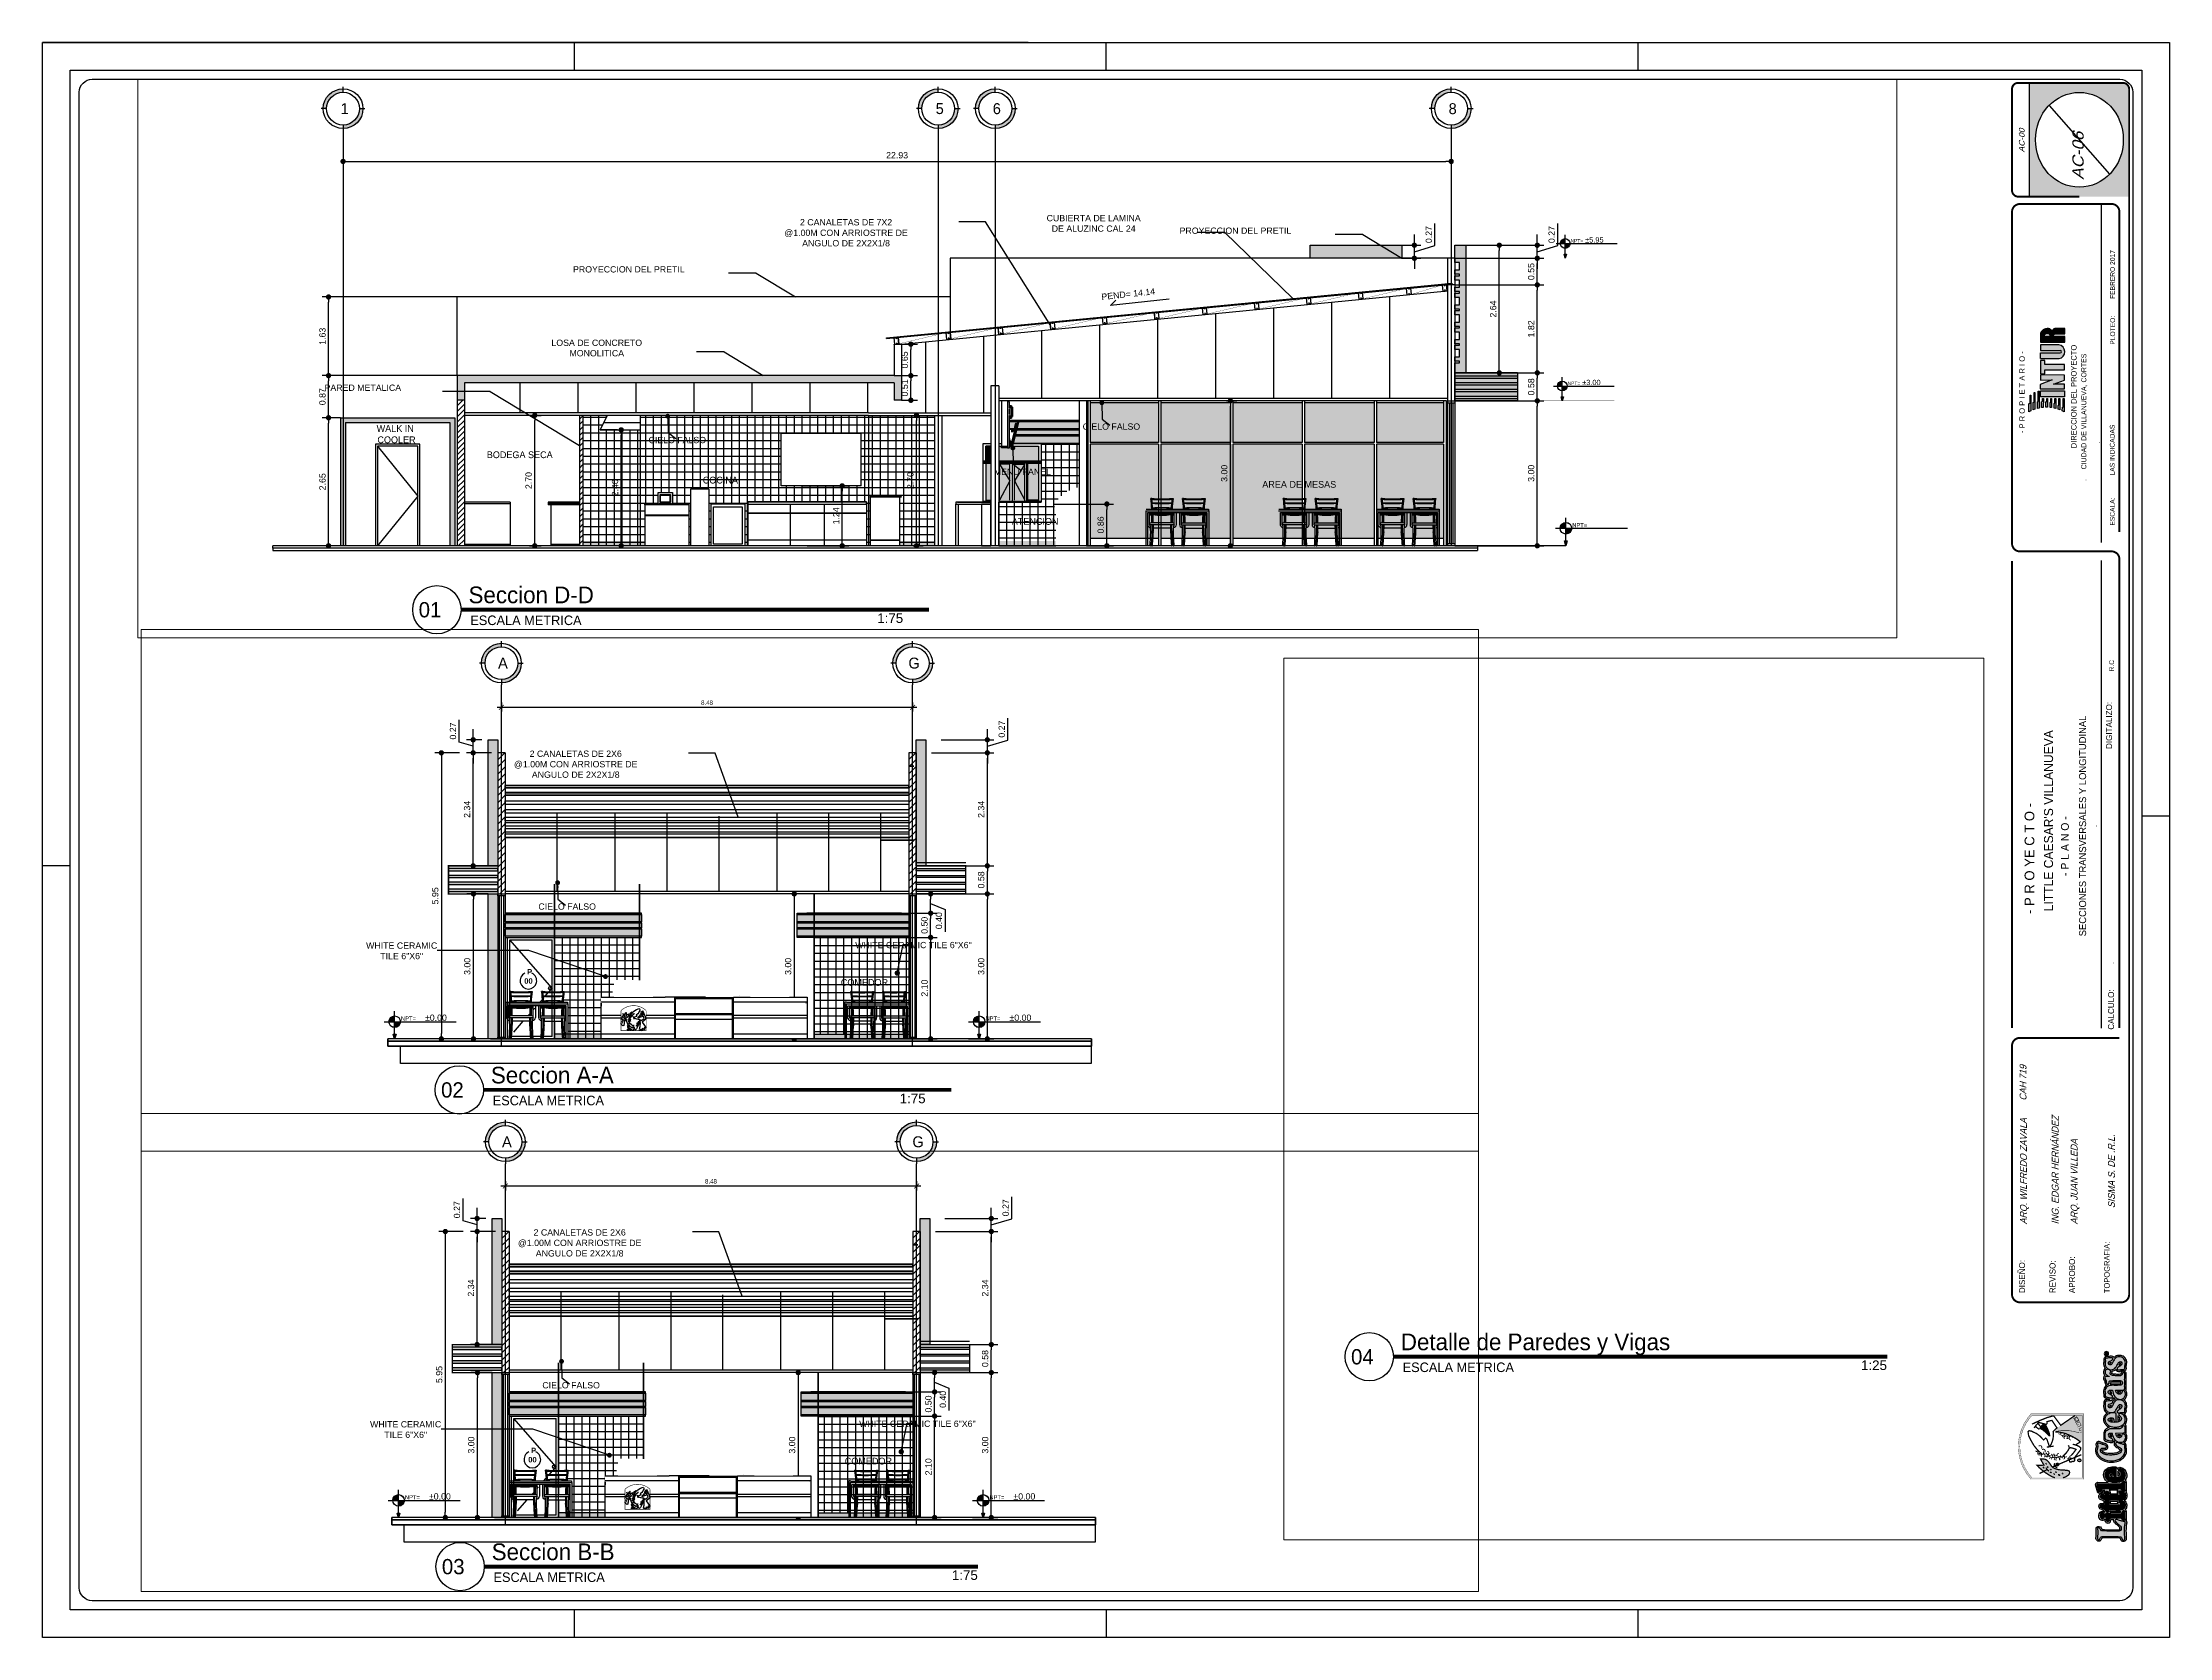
# Paper-space layout 'AC-05 PLANO DE SECCIONES' of a CAD drawing. Header units: metres. Extents: x 0.013 to 0.6, y 0.011 to 0.451.
# The model-space entities are those that its viewports show. They can reach past a viewport. Long polylines and large blocks are cut down to what shows.
import ezdxf
from ezdxf.enums import TextEntityAlignment as Align

# ---------------------------------------------------------------- set-up
doc = ezdxf.new("R2010")
doc.units = ezdxf.units.M
doc.header["$LTSCALE"] = 0.02
doc.set_wipeout_variables(frame=1)
doc.linetypes.add('CENTER2', pattern=[28.575, 19.05, -3.175, 3.175, -3.175])
doc.linetypes.add('HIDDEN', pattern=[0.375, 0.25, -0.125])
for name, color, linetype in [('A - Ejes', 7, 'CENTER2'), ('A - Ventanas', 4, 'Continuous'), ('A-Acabados en Muros', 2, 'Continuous'), ('A-Acabados en Pared', 1, 'Continuous'), ('A-Cielo Reflejado', 2, 'Continuous'), ('A-Cotas', 7, 'Continuous'), ('A-Cotas Generales', 2, 'Continuous'), ('A-Muebles', 7, 'Continuous'), ('A-Paredes Externas', 3, 'Continuous'), ('A-PISOS', 5, 'Continuous'), ('A-Proyeccion de Dintel', 8, 'Continuous'), ('A-Puertas', 7, 'Continuous'), ('A-Texto Espacios', 7, 'Continuous'), ('cota', 7, 'Continuous'), ('COTAS', 7, 'Continuous'), ('DIM', 8, 'Continuous'), ('E-Menu Panel', 4, 'Continuous'), ('E-Walk in Cooler', 3, 'Continuous'), ('fachadas', 7, 'Continuous'), ('GRIDTEXT', 1, 'Continuous'), ('HACHT', 9, 'Continuous'), ('HATCH', 8, 'Continuous'), ('LCE A-ELEV-INT', 6, 'Continuous'), ('Muebles EN', 6, 'Continuous'), ('Q', 8, 'Continuous'), ('TE-Cubierta', 3, 'Continuous'), ('TE-Estrutura', 4, 'Continuous')]:
    doc.layers.add(name, color=color, linetype=linetype)
for name, color, linetype, lineweight in [('A-FACIA', 12, 'Continuous', 50), ('A-PAREDES FRONTALES', 7, 'Continuous', 30), ('paredes', 5, 'Continuous', 40), ('simbologias generales', 7, 'Continuous', 30)]:
    doc.layers.add(name, color=color, linetype=linetype, lineweight=lineweight)
doc.layers.add('color cooler arriba', color=7, linetype='Continuous', true_color=0xab6b21)
doc.layers.add('VP', color=7, linetype='Continuous', plot=False)
doc.styles.add('Arial', font='arial.ttf', dxfattribs={"height": 0.15})
doc.styles.add('BANKGOTHIC', font='bgothl.ttf', dxfattribs={"height": 0.3})
doc.styles.add('Cotas 50', font='arial.ttf', dxfattribs={"height": 0.09})
doc.styles.add('Cotas 75', font='arial.ttf', dxfattribs={"height": 0.13})
doc.styles.add('PAOLA', font='arialbd.ttf')
doc.styles.add('SISMA', font='bgothl.ttf', dxfattribs={"height": 0.2})
doc.styles.add('SISMA 2', font='ARIALN.TTF', dxfattribs={"oblique": 15, "height": 0.16})
doc.styles.add('SISMA 4', font='bgothl.ttf', dxfattribs={"oblique": 15, "height": 0.125})
doc.styles.get("Standard").update_dxf_attribs({"font": 'arial.ttf'})
doc.styles.add('style1', font='bgothl.ttf')
doc.styles.add('TITTEXTL', font='')
doc.styles.get('TITTEXTL').set_extended_font_data('MicrogrammaDBolExt')
doc.dimstyles.new('COTAS 50', dxfattribs={"dimtxt": 0.09, "dimasz": 0.1, "dimexe": 0.09, "dimexo": 0, "dimgap": 0.05, "dimtad": 1, "dimzin": 1, "dimdsep": 46, "dimtxsty": 'Cotas 50', "dimblk": 'ARCHTICK', "dimcen": 0.1, "dimdle": 0.09, "dimclrd": 9, "dimclre": 9, "dimclrt": 256, "dimaunit": 1, "dimadec": 4, "dimazin": 0, "dimtfac": 1, "dimtmove": 0, "dimatfit": 3, "dimfxl": 0, "dimarcsym": 0})
doc.dimstyles.new('Estilo 75', dxfattribs={"dimtxt": 0.13, "dimasz": 0.11, "dimexe": 0.135, "dimexo": 0, "dimgap": 0.06, "dimtad": 1, "dimzin": 1, "dimdsep": 46, "dimtxsty": 'Cotas 75', "dimblk": 'DOT', "dimcen": 0.135, "dimdle": 0.135, "dimclrd": 9, "dimclre": 9, "dimclrt": 256, "dimadec": 0, "dimazin": 0, "dimtfac": 1, "dimtmove": 1, "dimatfit": 1, "dimfxl": 0, "dimarcsym": 0})

psp = doc.layouts.new('AC-05 PLANO DE SECCIONES')

# ---------------------------------------------------------------- texts
at = {"layer": 'A-Cotas Generales', "color": 7, "attachment_point": 1, "style": 'style1'}
for s, insert, char_height, width in [('Seccion D-D', (0.13101, 0.30103), 0.0046069, 0.2485334), ('01', (0.11725, 0.29674), 0.004212, 0.5304007), ('Seccion A-A', (0.13718, 0.16851), 0.0046069, 0.2485334), ('02', (0.12343, 0.16422), 0.004212, 0.5304007), ('Detalle de Paredes y Vigas', (0.38825, 0.09489), 0.0046069, 0.2485334), ('04', (0.3745, 0.09059), 0.004212, 0.5304007), ('Seccion B-B', (0.1374, 0.03696), 0.0046069, 0.2485334), ('03', (0.12365, 0.03267), 0.004212, 0.5304007)]:
    psp.add_mtext(s, dxfattribs=dict(at, insert=insert, char_height=char_height, width=width))
at = {"layer": 'A-Cotas Generales', "color": 7, "width": 0.0510762, "attachment_point": 1}
for s, insert, char_height in [('1:75', (0.24378, 0.29361), 0.002633), ('{\\fBankGothic Lt BT|b0|i0|c0|p34;ESCALA METRICA}', (0.13149, 0.29303), 0.0026325), ('{\\fBankGothic Lt BT|b0|i0|c0|p34;ESCALA METRICA}', (0.13767, 0.16051), 0.0026325), ('1:75', (0.24996, 0.16108), 0.002633), ('{\\fBankGothic Lt BT|b0|i0|c0|p34;ESCALA METRICA}', (0.38874, 0.08689), 0.0026325), ('1:25', (0.51522, 0.08746), 0.002633), ('1:75', (0.26437, 0.02953), 0.002633), ('{\\fBankGothic Lt BT|b0|i0|c0|p34;ESCALA METRICA}', (0.13789, 0.02896), 0.0026325)]:
    psp.add_mtext(s, dxfattribs=dict(at, insert=insert, char_height=char_height))

msp = doc.modelspace()

# ---------------------------------------------------------------- texts
at = {"layer": 'A-Cotas', "linetype": 'Continuous', "attachment_point": 5, "style": 'Cotas 75'}
for s, insert, char_height in [('±5.95', (5901.718, 1795.042), 0.109), ('±3.00', (5901.657, 1792.092), 0.109), ('±0.00', (5843.041, 1789.557), 0.13), ('±0.00', (5855.136, 1789.557), 0.13)]:
    msp.add_mtext(s, dxfattribs=dict(at, insert=insert, char_height=char_height))
at = {"layer": 'A-Cotas', "char_height": 0.0858, "attachment_point": 5, "style": 'Cotas 75'}
for insert in [(5842.473, 1789.54), (5842.473, 1789.54), (5842.473, 1789.54), (5842.473, 1789.54), (5842.473, 1789.54), (5854.568, 1789.54), (5854.568, 1789.54), (5854.568, 1789.54), (5854.568, 1789.54), (5854.568, 1789.54), (5901.416, 1789.139), (5901.416, 1789.139), (5901.416, 1789.139), (5901.416, 1789.139), (5901.416, 1789.139)]:
    msp.add_mtext('NPT=', dxfattribs=dict(at, insert=insert))
at = {"layer": 'A-Cotas Generales', "color": 7, "linetype": 'Continuous', "char_height": 0.13, "attachment_point": 5, "style": 'Arial'}
for s, insert in [('\\A1;2 CANALETAS DE 7X2\\P@1.00M CON ARRIOSTRE DE\\PANGULO DE 2X2X1/8', (5886.233, 1795.19)), ('CUBIERTA DE LAMINA \\PDE ALUZINC CAL 24', (5891.357, 1795.384)), ('PROYECCION DEL PRETIL', (5894.29, 1795.233)), ('\\A1;2 CANALETAS DE 2X6\\P@1.00M CON ARRIOSTRE DE\\PANGULO DE 2X2X1/8', (5845.934, 1794.804, 2.948)), ('PROYECCION DEL PRETIL', (5881.738, 1794.433)), ('LOSA DE CONCRETO \\PMONOLITICA', (5881.074, 1792.805)), ('PARED METALICA', (5876.233, 1791.983)), ('CIELO FALSO', (5845.757, 1791.857, 2.602)), ('CIELO FALSO', (5891.724, 1791.178)), ('WHITE CERAMIC\\PTILE 6"X6"', (5842.333, 1790.941)), ('WHITE CERAMIC TILE 6"X6"', (5852.923, 1791.061)), ('CIELO FALSO', (5882.741, 1790.9)), ('MENU PANEL', (5889.882, 1790.243))]:
    msp.add_mtext(s, dxfattribs=dict(at, insert=insert))
at = {"layer": 'A-Cotas Generales', "color": 7, "linetype": 'Continuous', "insert": (5892.072, 1793.922), "char_height": 0.13, "attachment_point": 5, "rotation": 6.0885, "style": 'Arial'}
msp.add_mtext('PEND= 14.14', dxfattribs=at)
at = {"layer": 'A-Texto Espacios', "color": 1, "char_height": 0.14, "attachment_point": 5, "style": 'BANKGOTHIC'}
for s, width, gutter_width, insert in [('WALK IN\\P COOLER', 5.12964, 1, (5876.904, 1791.021)), ('BODEGA SECA', 4.37948, 0.75, (5879.48, 1790.595)), ('COMEDOR', 4.37948, 0.75, (5851.909, 1790.287)), ('COCINA', 4.37948, 0.75, (5883.632, 1790.07)), ('AREA DE MESAS', 4.37948, 0.75, (5895.611, 1789.982)), ('ATENCION', 5.12964, 1, (5890.146, 1789.215))]:
    msp.add_mtext_dynamic_manual_height_columns(s, width=width, gutter_width=gutter_width, heights=[0], dxfattribs=dict(at, insert=insert))

# ---------------------------------------------------------------- blocks, each defined once
blk = doc.blocks.new('LOGO')
at = {"linetype": 'Continuous'}
h = blk.add_hatch(color=184, dxfattribs=at)
h.paths.add_polyline_path([(-14.86, 11.24), (-18.32, 11.24), (-17.92, 10.41), (-11.12, 10.41), (-11.12, 10.72), (-14.47, 10.72)])
h.paths.add_polyline_path([(-14.31, 9.36), (-17.45, 9.35), (-17.2, 8.66), (-10, 8.66), (-10, 9.03), (-14.07, 9.03)])
h.paths.add_polyline_path([(-14.04, 7.57), (-16.88, 7.56), (-16.7, 6.8), (-9.3, 6.81), (-9.3, 7.21), (-13.83, 7.21)])
h.paths.add_polyline_path([(-12.57, 5.37), (-13.73, 5.37), (-13.95, 5.73), (-16.52, 5.72), (-16.44, 5.01), (-12.57, 4.98)])
h.paths.add_polyline_path([(-14.03, 3.89), (-16.39, 3.88), (-16.39, 3.16), (-12.56, 3.16), (-12.57, 3.48), (-13.86, 3.49)])
h.paths.add_polyline_path([(-14.3, 2.07), (-16.46, 2.07), (-16.54, 1.35), (-12.51, 1.36), (-12.53, 1.73), (-14.08, 1.75)])
h.paths.add_polyline_path([(-14.75, 0.28), (-16.73, 0.31), (-16.9, -0.41), (-12.56, -0.44), (-12.56, -0.08), (-14.62, -0.05)])
h.paths.add_polyline_path([(-15.52, -1.8), (-15.6, -1.46), (-17.21, -1.45), (-17.49, -2.22), (-12.6, -2.26), (-12.6, -1.84)])
h.paths.add_polyline_path([(-12.6, -3.71), (-16.29, -3.63), (-16.28, -3.34), (-17.94, -3.27), (-18.39, -4.15), (-12.59, -4.11)])
h.paths.add_polyline_path([(-9.2, 6.24), (-11.89, 6.24), (-11.89, -4.25), (-9.2, -4.25)])
h.paths.add_polyline_path([(-2.25, 6.24), (-4.5, 6.24), (-4.37, 1.11), (-6.4, 6.29), (-8.34, 6.3), (-8.34, -4.26), (-6.25, -4.26), (-6.25, 0.61), (-4.62, -4.26), (-2.37, -4.26)])
h.paths.add_polyline_path([(2.34, 4.27), (4.05, 4.27), (4.05, 6.24), (-1.79, 6.24), (-1.79, 4.27), (0, 4.27), (0, -4.27), (2.34, -4.27)])
h.paths.add_polyline_path([(7.34, 6.24), (4.85, 6.24), (4.85, -1.89, 0.822911), (10.92, -1.85), (10.92, 6.26), (8.39, 6.26), (8.39, -2.36, -1), (7.34, -2.36)])
h = blk.add_hatch(color=184, dxfattribs=at)
h.paths.add_polyline_path([(15.99, 6.18), (12.04, 6.27), (12.04, -4.37), (14.55, -4.37), (14.55, 0.57, -0.456583), (15.61, -0.26), (15.61, -4.37), (17.96, -4.37), (17.96, -0.1, 0.356863), (16.73, 1.03, -0.883741), (16.69, 1.4, 0.265944), (17.8, 2.14, 0.413156)])
h.paths.add_polyline_path([(15.76, 3.57), (15.76, 3.03, -0.414214), (14.76, 2.03), (14.52, 2.03), (14.52, 4.57), (14.76, 4.57, -0.414214)], flags=16)
at = {"color": 184, "linetype": 'Continuous'}
blk.add_lwpolyline([(-18.32, 11.24), (-14.86, 11.24), (-14.47, 10.72), (-11.12, 10.72), (-11.12, 10.41), (-17.92, 10.41), (-18.32, 11.24)], dxfattribs=at)
for points in [[(-17.45, 9.35), (-14.31, 9.36), (-14.07, 9.03), (-10, 9.03), (-10, 8.66), (-17.2, 8.66)], [(-16.73, 0.31), (-14.75, 0.28), (-14.62, -0.05), (-12.56, -0.08), (-12.56, -0.44), (-16.9, -0.41)], [(-16.88, 7.56), (-14.04, 7.57), (-13.83, 7.21), (-9.3, 7.21), (-9.3, 6.81), (-16.7, 6.8)], [(-16.46, 2.07), (-14.3, 2.07), (-14.08, 1.75), (-12.53, 1.73), (-12.51, 1.36), (-16.54, 1.35)], [(-16.52, 5.72), (-13.95, 5.73), (-13.73, 5.37), (-12.57, 5.37), (-12.57, 4.98), (-16.44, 5.01)], [(-16.39, 3.88), (-14.03, 3.89), (-13.86, 3.49), (-12.57, 3.48), (-12.56, 3.16), (-16.39, 3.16)], [(-11.89, 6.24), (-9.2, 6.24), (-9.2, -4.25), (-11.89, -4.25)], [(-8.34, 6.3), (-8.34, -4.26), (-6.25, -4.26), (-6.25, 0.61), (-4.62, -4.26), (-2.37, -4.26), (-2.25, 6.24), (-4.5, 6.24), (-4.37, 1.11), (-6.4, 6.29)], [(-1.79, 6.24), (-1.79, 4.27), (0, 4.27), (0, -4.27), (2.34, -4.27), (2.34, 4.27), (4.05, 4.27), (4.05, 6.24)], [(-17.94, -3.27), (-16.28, -3.34), (-16.29, -3.63), (-12.6, -3.71), (-12.59, -4.11), (-18.39, -4.15)], [(-17.21, -1.45), (-15.6, -1.46), (-15.52, -1.8), (-12.6, -1.84), (-12.6, -2.26), (-17.49, -2.22)]]:
    blk.add_lwpolyline(points, close=True, dxfattribs=at)
for points in [[(4.85, 6.24), (4.85, -1.89, 0.822911), (10.92, -1.85), (10.92, 6.26), (8.39, 6.26), (8.39, -2.36, -1)], [(4.85, 6.24), (7.34, 6.24), (7.34, -2.36, 1), (8.39, -2.36)], [(12.04, 6.27), (12.04, -4.37), (14.55, -4.37), (14.55, 0.57, -0.456583), (15.61, -0.26), (15.61, -4.37), (17.96, -4.37), (17.96, -0.1, 0.356863), (16.73, 1.03, -0.883741), (16.69, 1.4, 0.265944), (17.8, 2.14, 0.413156), (15.99, 6.18), (12.04, 6.27)]]:
    blk.add_lwpolyline(points, format="xyb", dxfattribs=at)
blk.add_lwpolyline([(14.52, 4.57), (14.76, 4.57, -0.414214), (15.76, 3.57), (15.76, 3.03, -0.414214), (14.76, 2.03), (14.52, 2.03)], format="xyb", close=True, dxfattribs=at)
blk = doc.blocks.new('FORMATO')
h = blk.add_hatch(color=8)
h.set_gradient(color1=(128, 128, 128), rotation=90, one_color=1, tint=1, name='CYLINDER')
edge = h.paths.add_edge_path()
edge.add_line((569.52, 445.62), (569.52, 413.01))
edge.add_line((569.52, 413.01), (598.05, 413.01))
edge.add_line((598.05, 413.01), (598.05, 443.8))
edge.add_ellipse((596.37, 443.8), major_axis=(0, 1.81), ratio=0.926531, start_angle=270, end_angle=360)
edge.add_line((596.37, 445.62), (569.52, 445.62))
edge = h.paths.add_edge_path(flags=16)
edge.add_ellipse((583.78, 429.31), major_axis=(0, 13.59), ratio=0.926531, start_angle=90, end_angle=270, ccw=False)
edge.add_ellipse((583.78, 429.31), major_axis=(0, -13.59), ratio=0.926531, start_angle=90, end_angle=270, ccw=False)
h = blk.add_hatch(color=256)
h.paths.add_polyline_path([(592.04, 80.53, -0.049799), (591.46, 80.5, 0.190442), (590.95, 80.2, 0.168), (590.79, 79.84, 0.099451), (590.81, 79.42, -0.187718), (590.82, 79.26, 0.020512), (590.72, 78.65, 0.083911), (590.77, 77.99, 0.105231), (590.98, 77.44, 0.090939), (591.23, 77.09, 0.143679), (590.83, 76.6, 0.131146), (590.73, 75.88, 0.139365), (590.91, 75.36, 0.070698), (591.11, 75.08, 0.163413), (590.79, 74.78, 0.200009), (590.74, 74.13, 0.046291), (590.94, 73.64, -0.094666), (591.08, 73.17, 0.082249), (591.23, 72.64, 0.134449), (591.58, 72.24, 0.11892), (591.08, 71.77, 0.106455), (590.75, 71.04, 0.089523), (590.71, 70.41, 0.072479), (590.81, 69.86, 0.026214), (590.79, 69.32, 0.204148), (590.97, 68.82, 0.199435), (591.39, 68.56, 0.038411), (591.91, 68.41, 0.010376), (592.51, 68.27, -0.020244), (591.76, 68.2, 0.072976), (591.21, 68.08, 0.205899), (590.86, 67.74, 0.133853), (590.79, 67.21, -0.1545), (590.77, 66.94, 0.012231), (590.73, 66.45, 0.051183), (590.76, 65.75, 0.08708), (591.01, 65.04, 0.083498), (591.35, 64.61, 0.065351), (591.72, 64.34, 0.117464), (591.03, 63.63, 0.123691), (590.71, 62.68, 0.144704), (590.92, 61.61, 0.085103), (591.41, 60.86, 0.071127), (591.91, 60.44, 0.072136), (592.35, 60.21, 0.114395), (591.45, 59.79, 0.217878), (590.77, 58.64, 0.059958), (590.77, 57.71, -0.018667), (590.81, 56.74, 0.266015), (591.52, 56.13, 0.033808), (591.93, 56.05, 0.047802), (592.56, 55.89, 0.140984), (593.13, 55.9, 0.25181), (593.66, 56.32), (593.69, 56.32), (593.92, 56.05, 0.123841), (593.84, 55.95, 0.260934), (593.78, 55.16, 0.141374), (594.78, 54.31, -0.098512), (595.38, 53.85, -0.429516), (595.31, 53.38, -0.083186), (594.88, 53.08, -0.077054), (594.17, 52.86, 0.001017), (593.48, 52.74, -0.037226), (592.42, 52.72, -0.065214), (591.57, 52.8, -0.12162), (590.49, 53.25, -0.260561), (590.2, 53.67, -0.412875), (590.42, 53.82, 0.050229), (591.47, 53.87, 0.599407), (591.58, 55.36, 0.05717), (590.52, 55.73, 0.01961), (589.94, 56.02, 0.232168), (588.97, 56.07, 0.22987), (588.64, 55.81, 0.113844), (588.54, 55.35, 0.126465), (588.58, 55.04, -0.277088), (588.59, 54.5, 0.139687), (588.41, 53.42, 0.16785), (589.23, 51.68, 0.167211), (591.75, 50.34, 0.17094), (595.33, 50.76, 0.177345), (597.12, 52.49, 0.160087), (597.27, 54.1, -0.158516), (597.22, 54.57, 0.088247), (597.18, 55.2, 0.216254), (596.71, 55.67, -0.147904), (596.54, 55.73, 0.169005), (597.24, 56.65, 0.122773), (597.37, 57.61, 0.196471), (597.05, 58.43, 0.08252), (597.18, 58.69, 0.024508), (597.19, 60.34, 0.217289), (597.2, 60.61, 0.110883), (596.91, 61.01, 0.092742), (597.22, 61.59, 0.093156), (597.36, 62.25, 0.104592), (597.29, 63, 0.11462), (597.01, 63.62, 0.08615), (596.62, 64.1, 0.204882), (597.14, 64.48, 0.192411), (597.26, 64.83, 0.128294), (597.21, 65.08, -0.088931), (597.23, 65.53, 0.058552), (597.36, 66.09, 0.086428), (597.33, 66.85, 0.078343), (597.13, 67.44, 0.0229), (596.88, 67.85, 0.082735), (596.55, 68.13, 0.069858), (596.96, 68.51, 0.066127), (597.22, 68.96, 0.088795), (597.38, 69.48, 0.065184), (597.4, 69.86, 0.059997), (597.3, 70.28, 0.084951), (597.18, 70.56, 0.025448), (597.04, 70.79, 0.137939), (597.22, 71.2, 0.014526), (597.2, 71.78, -0.037667), (597.17, 72.4, -0.074819), (597.2, 72.59, 0.056257), (597.2, 72.95, -0.604133), (597.19, 73.05, 0.041418), (597.18, 73.64, -0.03572), (597.18, 74.27, 0.051095), (597.2, 74.71, -0.062902), (597.22, 75, 0.054535), (597.22, 75.59, 0.173232), (596.99, 76.08, 0.211602), (596.58, 76.3, 0.231375), (596.03, 76.2, 0.149865), (595.76, 75.89, 0.082339), (595.66, 75.66, 0.057862), (595.6, 75.49, -0.207995), (595.52, 75.43, -0.059986), (594.84, 75.4, -0.022011), (593.57, 75.5, -0.0897), (593.03, 75.68, 0.179979), (593.17, 76.37, 0.180651), (594.22, 76.82, 0.238105), (594.68, 76.3, 0.124196), (595.33, 76.28, 0.036412), (595.76, 76.39, -0.024386), (596.12, 76.4, 0.01415), (596.5, 76.38, 0.235652), (597.11, 76.73, 0.175099), (597.26, 77.08, 0.126184), (597.22, 77.39, -0.088344), (597.23, 77.82, -0.027389), (597.33, 78.37, 0.088633), (597.36, 79.09, 0.08455), (597.11, 79.8, 0.125066), (596.57, 80.42, 0.091832), (595.98, 80.74, 0.093301), (595.04, 80.87, 0.126413), (594.35, 80.73, 0.101005), (593.71, 80.24, 0.186128), (593.35, 80.55, 0.125347), (592.64, 80.6, 0.053509)])
h.paths.add_polyline_path([(593.1, 59.9, -0.009595), (594.72, 59.89, 0.017515), (595.5, 59.92, 0.132096), (595.79, 60.05, 0.124802), (596.19, 60.53, -0.221696), (596.36, 60.71, -0.182101), (596.65, 60.67, -0.070593), (596.8, 60.49, 0.09879), (596.77, 60.33, -0.023697), (596.76, 58.77, -0.252783), (596.37, 58.53), (594.12, 58.51, 0.1766), (594.41, 57.79, 0.075974), (594.72, 57.52, 0.090104), (594.92, 57.42, 0.05069), (595.21, 57.36, 0.086386), (595.54, 57.39, 0.286937), (595.91, 57.7, 0.105497), (596.01, 58.06, -0.57402), (596.64, 58.27, -0.207042), (596.95, 57.6, -0.129345), (596.85, 56.79, -0.247808), (595.92, 55.89, -0.072181), (595.24, 55.88, -0.143791), (594.61, 56.06, -0.116897), (594.1, 56.5, -0.065853), (593.74, 57.02, -0.084338), (593.23, 58.5, 0.090794), (592.37, 58.43, 0.299508), (592.06, 58.02, 0.225925), (592.25, 57.58, 0.107804), (592.77, 57.21, -0.042152), (593.05, 57.03, -0.114359), (593.3, 56.74, -0.479981), (593.03, 56.3, -0.069589), (592.65, 56.3, -0.054328), (592.03, 56.46, -0.039539), (591.61, 56.53, -0.240395), (591.23, 56.82, 0.017314), (591.18, 57.75, -0.060764), (591.19, 58.59, -0.221361), (591.7, 59.46, -0.13426)], flags=16)
h.paths.add_polyline_path([(592.48, 60.6, -0.074983), (592.14, 60.78, -0.073506), (591.71, 61.14, -0.087071), (591.29, 61.78, -0.147708), (591.12, 62.64, -0.125201), (591.38, 63.41, -0.118349), (591.95, 63.98, -0.115937), (593.31, 64.39, -0.0403), (593.85, 64.4, -0.032973), (594.17, 64.34, -0.303575), (594.36, 63.92, 0.001882), (594.36, 63.49), (594.34, 62.25, -0.037677), (594.32, 62.02, -0.123421), (594.22, 61.91, -0.314501), (593.97, 61.85, -0.248344), (593.76, 62.01, -0.075484), (593.64, 62.31, -0.010858), (593.58, 62.6, 0.27136), (593.2, 62.99, 0.192574), (592.2, 62.75, 0.526107), (592.28, 61.96, 0.128813), (592.88, 61.73, 0.050148), (593.94, 61.67, 0.062373), (594.62, 61.73, 0.067231), (595, 61.83, 0.082089), (595.42, 62.03, 0.126714), (595.8, 62.47, 0.281259), (595.65, 63.23, 0.065594), (595.33, 63.54, -0.08373), (595.14, 63.73, -0.233703), (595.1, 63.99, -0.286551), (595.3, 64.19, -0.138977), (595.62, 64.22, -0.049618), (595.81, 64.15, -0.07283), (596.34, 63.79, -0.091354), (596.66, 63.39, -0.078073), (596.88, 62.9, -0.112174), (596.94, 62.28, -0.100113), (596.83, 61.73, -0.242191), (595.32, 60.48, -0.058008), (594.22, 60.29, -0.104936)], flags=16)
h.paths.add_polyline_path([(592.52, 62.31, -0.502355), (592.5, 62.41, -0.164088), (593.1, 62.57, -0.15386), (593.17, 62.45, -0.038777), (593.25, 62.12, -0.153025)], flags=16)
h.paths.add_polyline_path([(592.9, 58.09, 0.0309), (593.05, 57.55, -0.099269), (592.53, 57.88, -0.22924), (592.47, 58, -0.282356), (592.51, 58.04, -0.117456)], flags=16)
h.paths.add_polyline_path([(594.76, 62.24), (594.78, 63.49, 0.077897), (595.04, 63.22, -0.010547), (595.33, 62.95, -0.257126), (595.39, 62.64, -0.118951), (595.16, 62.38, -0.093231), (594.82, 62.22, -0.6836)], flags=16)
h.paths.add_polyline_path([(594.73, 58.09), (595.57, 58.08, -0.132547), (595.54, 57.88, -0.204519), (595.43, 57.79, -0.085915), (595.25, 57.78, -0.052096), (595.03, 57.82, -0.111197), (594.96, 57.86, -0.081937), (594.72, 58.06, -0.695846)], flags=16)
h.paths.add_polyline_path([(592.68, 64.46, -0.081609), (591.93, 64.7, -0.066512), (591.63, 64.92, -0.085021), (591.38, 65.24, -0.086667), (591.17, 65.81, -0.051118), (591.15, 66.43, -0.011077), (591.18, 66.86, 0.12525), (591.2, 67.28, -0.127722), (591.25, 67.58, -0.212741), (591.36, 67.69, -0.071743), (591.78, 67.78, 0.043502), (592.47, 67.82, -0.010889), (592.89, 67.88, -0.281691), (593.29, 67.77, -0.426859), (593.15, 67.21, -0.028915), (592.63, 67, 0.198785), (592.15, 66.58, 0.22601), (592.1, 66.11, 0.222375), (592.39, 65.83, 0.205438), (592.88, 65.88, 0.056902), (592.94, 65.92, 0.03913), (593, 65.98, 0.103592), (593.35, 66.56, -0.036646), (593.59, 67.04, -0.081731), (594.06, 67.72, -0.040106), (594.26, 67.88, -0.161985), (595.12, 68.14, -0.172206), (596.33, 67.77, -0.077459), (596.55, 67.59, -0.021308), (596.77, 67.25, -0.078708), (596.92, 66.77, -0.088785), (596.94, 66.14, -0.062021), (596.83, 65.65, 0.107162), (596.82, 64.93, -0.308609), (596.84, 64.83, -0.352971), (596.81, 64.73, -0.231207), (596.53, 64.51, -0.027812), (596.04, 64.5, 0.053106), (595.56, 64.48, -0.09892), (595.31, 64.39, -0.090262), (594.86, 64.4, -0.33587), (594.65, 64.59, -0.159695), (594.67, 64.89, -0.159388), (594.79, 64.99, -0.050935), (595.21, 65.31, 0.047158), (595.57, 65.58, 0.249983), (595.91, 66.39, 0.71303), (595.07, 66.56, 0.09283), (594.59, 65.73, -0.06935), (594.26, 65.17, -0.095173), (593.91, 64.78, -0.085894), (593.39, 64.52, -0.124517)], flags=16)
h.paths.add_polyline_path([(594.59, 55.88, -0.019847), (594.78, 55.85, -0.079104), (595.12, 55.73, 0.012295), (595.68, 55.54, 0.009229), (596.6, 55.27, -0.176329), (596.78, 55.07, -0.079584), (596.81, 54.64, 0.143033), (596.87, 53.98, -0.155303), (596.74, 52.66, -0.177315), (595.16, 51.14, -0.172013), (591.82, 50.75, -0.168373), (589.53, 51.97, -0.168544), (588.83, 53.47, -0.137467), (588.96, 54.31, 0.257985), (588.96, 55.22, -0.125993), (588.96, 55.33, -0.123901), (589.02, 55.63, -0.33786), (589.09, 55.66, -0.259901), (589.76, 55.64, -0.022166), (590.37, 55.34, -0.058756), (591.38, 55, -0.54653), (591.34, 54.28, -0.046107), (590.46, 54.24, 0.427375), (589.79, 53.68, 0.262028), (590.26, 52.89, 0.117489), (591.49, 52.39, 0.063013), (592.42, 52.3, 0.037145), (593.54, 52.33, -0.001032), (594.24, 52.45, 0.077809), (595.07, 52.71, 0.077233), (595.57, 53.06, 0.419744), (595.7, 54.12, 0.100656), (594.95, 54.68, -0.137219), (594.15, 55.36, -0.242387), (594.19, 55.72, 0.009803), (594.2, 55.74, -0.294179)], flags=16)
h.paths.add_polyline_path([(592.57, 66.23, -0.290407), (592.52, 66.28, -0.175932), (592.53, 66.36, -0.155552), (592.89, 66.62, -0.093749), (592.68, 66.25, -0.245751)], flags=16)
h.paths.add_polyline_path([(595.07, 65.74, -0.097589), (595.41, 66.3, -1.03991), (595.5, 66.25, -0.209096)], flags=16)
h.paths.add_polyline_path([(593.65, 67.97, 0.19106), (593.32, 68.26, -1.091815), (593.31, 68.31, 0.164829), (593.66, 68.66, -1.003224), (593.72, 68.66, 0.038223), (594.08, 68.32, -0.920466), (594.07, 68.26, 0.054779), (593.73, 67.98, -0.680228)], flags=16)
h.paths.add_polyline_path([(594.07, 68.94, -0.115406), (593.46, 70.1, -0.03233), (593.23, 70.89, 0.085357), (592.38, 70.84, 0.557784), (592.23, 69.93, -0.013025), (593.13, 69.28, -0.425582), (593.28, 68.82, -0.312613), (592.93, 68.67, -0.058158), (592, 68.82, -0.043419), (591.49, 68.97, -0.025703), (591.29, 69.08, -0.242142), (591.21, 69.3, -0.032111), (591.24, 69.91, -0.088968), (591.13, 70.44, -0.093558), (591.16, 70.94, -0.109734), (591.42, 71.53, -0.122006), (591.79, 71.88, -0.089706), (592.22, 72.09, -0.098008), (593.79, 72.26, 0.04692), (595.67, 72.36, 0.261521), (596, 72.56, 0.096415), (596.08, 72.78, -0.255615), (596.22, 72.99, -0.169011), (596.11, 73.14, 0.044285), (595.94, 73.44, 0.275597), (595.51, 73.64, -0.010319), (594.16, 73.66, 0.04028), (592.53, 73.53, 0.251633), (592.29, 73.07, -0.243916), (592.1, 72.62, -0.242112), (591.76, 72.64, -0.110603), (591.61, 72.82, -0.082004), (591.5, 73.22, 0.093944), (591.31, 73.83, -0.046794), (591.14, 74.26, -0.202132), (591.16, 74.59, -0.162231), (591.29, 74.71, -0.0707), (592.31, 74.82, 0.348561), (592.27, 74.88, -0.141157), (591.26, 75.58, -0.155689), (591.15, 75.91, -0.135272), (591.21, 76.44, -0.143866), (591.46, 76.75, -0.321257), (592.37, 76.71, -0.161699), (592.76, 76.31, -0.216001), (592.61, 75.81, 0.360061), (592.69, 75.39, 0.094356), (593.51, 75.09, 0.021933), (594.82, 74.99, 0.060369), (595.6, 75.02, 0.260178), (596.01, 75.37, -0.112178), (596.06, 75.52, -0.141506), (596.13, 75.69, -0.194069), (596.27, 75.85, -0.302503), (596.51, 75.89, -0.311863), (596.67, 75.81, -0.196443), (596.8, 75.55, -0.052986), (596.81, 75.06, 0.059395), (596.78, 74.69, -0.053968), (596.76, 74.32, 0.03696), (596.77, 73.6, -0.033625), (596.78, 73.18, -0.097046), (596.73, 72.94, -0.28142), (596.79, 72.81, -0.030039), (596.79, 72.67, 0.061695), (596.76, 72.4, 0.036594), (596.78, 71.74, -0.013295), (596.8, 71.23, -0.355687), (596.4, 70.91, -0.011803), (594.11, 70.89, 0.196699), (594.43, 70.16, 0.167749), (595.17, 69.72, 0.269853), (595.86, 69.97, 0.131241), (596.01, 70.48, -0.497983), (596.48, 70.79, -0.131063), (596.82, 70.35, -0.101924), (596.9, 70.16, -0.06333), (596.98, 69.82, -0.067586), (596.97, 69.54, -0.09476), (596.84, 69.13, -0.06784), (596.63, 68.77, -0.069189), (596.31, 68.47, -0.384837)], flags=16)
h.paths.add_polyline_path([(593.05, 69.88, -0.049296), (592.52, 70.26, -0.508822), (592.53, 70.41, -0.06715), (592.91, 70.45, 0.015491), (593.08, 69.91, -0.87937)], flags=16)
h.paths.add_polyline_path([(594.72, 70.45, -0.676064), (594.74, 70.49, -0.001039), (595.58, 70.48, -0.141801), (595.51, 70.24, -0.250429), (595.23, 70.15, -0.167532)], flags=16)
h.paths.add_polyline_path([(592.64, 72.63, -0.015866), (592.75, 73.13, -0.031277), (594.16, 73.22, 0.007773), (595.53, 73.21, -0.286801), (595.62, 73.17, -0.100429), (595.69, 73.05, -0.129271), (595.66, 72.83, -0.196962), (595.44, 72.76, -0.030174), (593.98, 72.71, 0.043437)], flags=16)
h.paths.add_polyline_path([(591.52, 77.39, -0.100834), (591.35, 77.64, -0.116903), (591.18, 78.07, -0.086173), (591.14, 78.61, -0.019829), (591.22, 79.17, 0.151737), (591.21, 79.54, -0.098155), (591.21, 79.79, -0.209108), (591.26, 79.93, -0.181015), (591.49, 80.08, 0.059692), (592.12, 80.11, -0.030245), (592.68, 80.19, -0.112456), (593.21, 80.15, -0.172744), (593.33, 80.04, -0.307654), (593.33, 79.68, -0.062362), (592.55, 79.24, 0.185536), (592.16, 78.9, 0.222715), (592.1, 78.44, 0.288057), (592.47, 78.13, 0.122371), (592.81, 78.16, 0.191648), (593.04, 78.35, 0.011468), (593.45, 79.09, -0.057558), (594.02, 79.97, -0.094327), (594.53, 80.35, -0.099374), (595.03, 80.45, -0.096231), (595.85, 80.34, -0.094997), (596.32, 80.08, -0.129936), (596.74, 79.6, -0.084676), (596.95, 79.03, -0.086831), (596.93, 78.46, 0.026585), (596.82, 77.88, 0.096139), (596.82, 77.26, -0.171557), (596.85, 77.12, -0.2494), (596.79, 77, -0.260377), (596.48, 76.8, -0.013842), (596.14, 76.81, 0.028227), (595.68, 76.8, -0.041811), (595.25, 76.69, -0.120101), (594.81, 76.7, -0.259109), (594.64, 76.92, -0.39402), (594.83, 77.35, 0.004121), (595.37, 77.74, 0.167466), (595.92, 78.39, 0.871875), (595.14, 78.92, 0.088831), (594.7, 78.26, -0.040649), (594.34, 77.61, -0.075015), (593.93, 77.12, -0.180651), (593.15, 76.78, -0.271729)], flags=16)
h.paths.add_polyline_path([(595.08, 78.06, -0.124724), (595.43, 78.61, -0.991618), (595.52, 78.55, -0.170121)], flags=16)
h.paths.add_polyline_path([(592.56, 78.56, -0.340738), (592.52, 78.59, -0.196709), (592.52, 78.69, -0.156806), (592.86, 78.9, -0.050963), (592.68, 78.59, -0.181315), (592.67, 78.57, -0.158723)], flags=16)
at = {"true_color": 0xf57a00}
h = blk.add_hatch(color=30, dxfattribs=at)
h.paths.add_polyline_path([(592.42, 52.3, -0.063013), (591.49, 52.39, -0.117489), (590.26, 52.89, -0.262028), (589.79, 53.68, -0.427375), (590.46, 54.24, 0.046107), (591.34, 54.28, 0.54653), (591.38, 55, 0.058756), (590.37, 55.34, 0.022166), (589.76, 55.64, 0.259901), (589.09, 55.66, 0.33786), (589.02, 55.63, 0.123901), (588.96, 55.33, 0.125993), (588.96, 55.22, -0.257985), (588.96, 54.31, 0.137467), (588.83, 53.47, 0.168544), (589.53, 51.97, 0.168373), (591.82, 50.75, 0.172013), (595.16, 51.14, 0.177315), (596.74, 52.66, 0.155303), (596.87, 53.98, -0.143033), (596.81, 54.64, 0.079584), (596.78, 55.07, 0.176329), (596.6, 55.27, -0.009203), (595.68, 55.54, -0.012351), (595.12, 55.73, 0.079104), (594.78, 55.85, 0.019847), (594.59, 55.88, 0.294179), (594.2, 55.74, -0.009803), (594.19, 55.72, 0.242387), (594.15, 55.36, 0.137219), (594.95, 54.68, -0.100656), (595.7, 54.12, -0.419744), (595.57, 53.06, -0.077233), (595.07, 52.71, -0.077809), (594.24, 52.45, 0.001032), (593.54, 52.33, -0.037145)])
h.paths.add_polyline_path([(592.06, 58.02, -0.299508), (592.37, 58.43, -0.090794), (593.23, 58.5, 0.084338), (593.74, 57.02, 0.065853), (594.1, 56.5, 0.116897), (594.61, 56.06, 0.143791), (595.24, 55.88, 0.072181), (595.92, 55.89, 0.247808), (596.85, 56.79, 0.129345), (596.95, 57.6, 0.209089), (596.63, 58.27, 0.567692), (596.01, 58.06, -0.105497), (595.91, 57.7, -0.286937), (595.54, 57.39, -0.088158), (595.2, 57.36, -0.04952), (594.92, 57.42, -0.090104), (594.72, 57.52, -0.075974), (594.41, 57.79, -0.1766), (594.12, 58.51), (596.37, 58.53, 0.252783), (596.76, 58.77, 0.023697), (596.77, 60.33, -0.09879), (596.8, 60.49, 0.070593), (596.65, 60.67, 0.182101), (596.36, 60.71, 0.221696), (596.19, 60.53, -0.124802), (595.79, 60.05, -0.132096), (595.5, 59.92, -0.017515), (594.72, 59.89, 0.009595), (593.1, 59.9, 0.13426), (591.7, 59.46, 0.221361), (591.19, 58.59, 0.060764), (591.18, 57.75, -0.017314), (591.23, 56.82, 0.240395), (591.61, 56.53, 0.039539), (592.03, 56.46, 0.054328), (592.65, 56.3, 0.070966), (593.04, 56.3, 0.47293), (593.3, 56.74, 0.114359), (593.05, 57.03, 0.042152), (592.77, 57.21, -0.107804), (592.25, 57.58, -0.225925)])
h.paths.add_polyline_path([(592.28, 61.96, -0.526107), (592.2, 62.75, -0.192574), (593.2, 62.99, -0.27136), (593.58, 62.6, 0.011247), (593.65, 62.3, 0.07291), (593.76, 62.01, 0.248344), (593.97, 61.85, 0.314501), (594.22, 61.91, 0.123421), (594.32, 62.02, 0.037677), (594.34, 62.25), (594.36, 63.49, -0.001882), (594.36, 63.92, 0.303575), (594.17, 64.34, 0.032973), (593.85, 64.4, 0.0403), (593.31, 64.39, 0.115937), (591.95, 63.98, 0.118349), (591.38, 63.41, 0.125201), (591.12, 62.64, 0.147708), (591.29, 61.78, 0.087071), (591.71, 61.14, 0.073506), (592.14, 60.78, 0.074983), (592.48, 60.6, 0.104936), (594.22, 60.29, 0.058008), (595.32, 60.48, 0.242191), (596.83, 61.73, 0.100113), (596.94, 62.28, 0.112174), (596.88, 62.9, 0.078073), (596.66, 63.39, 0.091354), (596.34, 63.79, 0.07283), (595.81, 64.15, 0.049618), (595.62, 64.22, 0.138977), (595.3, 64.19, 0.286551), (595.1, 63.99, 0.233703), (595.14, 63.73, 0.08373), (595.33, 63.54, -0.065594), (595.65, 63.23, -0.281259), (595.8, 62.47, -0.126714), (595.42, 62.03, -0.082089), (595, 61.83, -0.067231), (594.62, 61.73, -0.062373), (593.94, 61.67, -0.050148), (592.88, 61.73, -0.128813)])
h.paths.add_polyline_path([(592.39, 65.83, -0.222375), (592.1, 66.11, -0.22601), (592.15, 66.58, -0.198785), (592.63, 67, 0.028915), (593.15, 67.21, 0.426859), (593.29, 67.77, 0.281691), (592.89, 67.88, 0.010889), (592.47, 67.82, -0.043502), (591.78, 67.78, 0.072413), (591.36, 67.69, 0.207419), (591.25, 67.58, 0.127722), (591.2, 67.28, -0.12525), (591.18, 66.86, 0.011077), (591.15, 66.43, 0.051118), (591.17, 65.81, 0.086667), (591.38, 65.24, 0.085021), (591.63, 64.92, 0.066512), (591.93, 64.7, 0.081609), (592.68, 64.46, 0.124517), (593.39, 64.52, 0.085894), (593.91, 64.78, 0.095173), (594.26, 65.17, 0.06935), (594.59, 65.73, -0.09283), (595.07, 66.56, -0.71303), (595.91, 66.39, -0.249983), (595.57, 65.58, -0.047158), (595.21, 65.31, 0.050935), (594.79, 64.99, 0.159388), (594.67, 64.89, 0.159695), (594.65, 64.59, 0.33587), (594.86, 64.4, 0.090663), (595.31, 64.39, 0.098195), (595.56, 64.48, -0.053106), (596.04, 64.5, 0.027812), (596.53, 64.51, 0.231207), (596.81, 64.73, 0.352971), (596.84, 64.83, 0.308609), (596.82, 64.93, -0.107162), (596.83, 65.65, 0.062021), (596.94, 66.14, 0.088785), (596.92, 66.77, 0.078708), (596.77, 67.25, 0.021308), (596.55, 67.59, 0.077459), (596.33, 67.77, 0.172206), (595.12, 68.14, 0.161985), (594.26, 67.88, 0.040106), (594.06, 67.72, 0.081731), (593.59, 67.04, 0.036646), (593.35, 66.56, -0.103529), (593, 65.98, -0.039327), (592.94, 65.92, -0.056902), (592.88, 65.88, -0.205438)])
h.paths.add_polyline_path([(591.79, 71.88, 0.122006), (591.42, 71.53, 0.109734), (591.16, 70.94, 0.093558), (591.13, 70.44, 0.088968), (591.24, 69.91, 0.032111), (591.21, 69.3, 0.242142), (591.29, 69.08, 0.025703), (591.49, 68.97, 0.043419), (592, 68.82, 0.058158), (592.93, 68.67, 0.312613), (593.28, 68.82, 0.425582), (593.13, 69.28, 0.013025), (592.23, 69.93, -0.557784), (592.38, 70.84, -0.085357), (593.23, 70.89, 0.03233), (593.46, 70.1, 0.115406), (594.07, 68.94, 0.384837), (596.31, 68.47, 0.069189), (596.63, 68.77, 0.06784), (596.84, 69.13, 0.09476), (596.97, 69.54, 0.067586), (596.98, 69.82, 0.06333), (596.9, 70.16, 0.101924), (596.82, 70.35, 0.131063), (596.48, 70.79, 0.497983), (596.01, 70.48, -0.131241), (595.86, 69.97, -0.269853), (595.17, 69.72, -0.167749), (594.43, 70.16, -0.196699), (594.11, 70.89, 0.011803), (596.4, 70.91, 0.355687), (596.8, 71.23, 0.013295), (596.78, 71.74, -0.036594), (596.76, 72.4, -0.061695), (596.79, 72.67, 0.030039), (596.79, 72.81, 0.28142), (596.73, 72.94, 0.097046), (596.78, 73.18, 0.033625), (596.77, 73.6, -0.03696), (596.76, 74.32, 0.053968), (596.78, 74.69, -0.059395), (596.81, 75.06, 0.052986), (596.8, 75.55, 0.196443), (596.67, 75.81, 0.311863), (596.51, 75.89, 0.302503), (596.27, 75.85, 0.194069), (596.13, 75.69, 0.141506), (596.06, 75.52, 0.112178), (596.01, 75.37, -0.260178), (595.6, 75.02, -0.060369), (594.82, 74.99, -0.021933), (593.51, 75.09, -0.094356), (592.69, 75.39, -0.360061), (592.61, 75.81, 0.216001), (592.76, 76.31, 0.161699), (592.37, 76.71, 0.321257), (591.46, 76.75, 0.143674), (591.21, 76.44, 0.135409), (591.15, 75.91, 0.155689), (591.26, 75.58, 0.141107), (592.27, 74.88, -0.350754), (592.31, 74.82, 0.0707), (591.29, 74.71, 0.162231), (591.16, 74.59, 0.202132), (591.14, 74.26, 0.046794), (591.31, 73.83, -0.094332), (591.5, 73.22, 0.081482), (591.61, 72.82, 0.110603), (591.76, 72.64, 0.242112), (592.1, 72.62, 0.243916), (592.29, 73.07, -0.251633), (592.53, 73.53, -0.04028), (594.16, 73.66, 0.010319), (595.51, 73.64, -0.275597), (595.94, 73.44, -0.044285), (596.11, 73.14, 0.169011), (596.22, 72.99, 0.255615), (596.08, 72.78, -0.096415), (596, 72.56, -0.261521), (595.67, 72.36, -0.04692), (593.79, 72.26, 0.098008), (592.22, 72.09, 0.089706)])
h.paths.add_polyline_path([(592.47, 78.13, -0.288057), (592.1, 78.44, -0.222715), (592.16, 78.9, -0.185536), (592.55, 79.24, 0.062362), (593.33, 79.68, 0.307654), (593.33, 80.04, 0.172744), (593.21, 80.15, 0.112456), (592.68, 80.19, 0.030245), (592.12, 80.11, -0.059692), (591.49, 80.08, 0.181015), (591.26, 79.93, 0.209108), (591.21, 79.79, 0.098155), (591.21, 79.54, -0.151737), (591.22, 79.17, 0.019829), (591.14, 78.61, 0.086173), (591.18, 78.07, 0.116903), (591.35, 77.64, 0.100834), (591.52, 77.39, 0.271729), (593.15, 76.78, 0.180651), (593.93, 77.12, 0.075015), (594.34, 77.61, 0.040649), (594.7, 78.26, -0.088831), (595.14, 78.92, -0.871875), (595.92, 78.39, -0.167466), (595.37, 77.74, -0.004121), (594.83, 77.35, 0.39402), (594.64, 76.92, 0.259109), (594.81, 76.7, 0.120101), (595.25, 76.69, 0.041811), (595.68, 76.8, -0.028227), (596.14, 76.81, 0.013842), (596.48, 76.8, 0.260377), (596.79, 77, 0.2494), (596.85, 77.12, 0.171557), (596.82, 77.26, -0.096139), (596.82, 77.88, -0.026585), (596.93, 78.46, 0.086831), (596.95, 79.03, 0.084676), (596.74, 79.6, 0.129936), (596.32, 80.08, 0.094997), (595.85, 80.34, 0.096231), (595.03, 80.45, 0.099374), (594.53, 80.35, 0.094327), (594.02, 79.97, 0.057558), (593.45, 79.09, -0.011468), (593.04, 78.35, -0.191648), (592.81, 78.16, -0.122371)])
h = blk.add_hatch(color=256)
h.paths.add_polyline_path([(569.92, 64.12, 0.187601), (566.27, 54.73), (566.74, 54.73, -0.187602), (570.21, 63.65), (584.59, 63.65), (584.59, 54.73), (585.06, 54.73), (585.06, 64.12)])
h.paths.add_polyline_path([(570.21, 45.8, -0.1876), (566.74, 54.73), (566.27, 54.73, 0.187601), (569.92, 45.33), (585.06, 45.33), (585.06, 54.73), (584.59, 54.73), (584.59, 45.8)])
h = blk.add_hatch(color=30, dxfattribs=at)
h.paths.add_polyline_path([(573.81, 61.32), (573.59, 61.37), (572.65, 60.5), (572.5, 60.21), (572.54, 59.91), (572.8, 59.68), (573.23, 59.45), (573.93, 58.86), (574.59, 58.24), (575.06, 57.77), (575.21, 57.7), (575.32, 57.73), (575.35, 57.95), (575.26, 58.46), (575.01, 59.18), (574.72, 59.88), (574.42, 60.5), (574.06, 61.2)])
h.paths.add_polyline_path([(574.12, 59.49, -0.069087), (574.18, 59.5, -0.05996), (574.26, 59.49, -0.050614), (574.32, 59.46, -0.069087), (574.37, 59.43, -0.10579), (574.4, 59.38, -0.164162), (574.41, 59.35, -0.164949), (574.39, 59.32, -0.10579), (574.34, 59.29, -0.069087), (574.28, 59.29, -0.058721), (574.2, 59.3, -0.051852), (574.14, 59.32, -0.069087), (574.09, 59.36, -0.10579), (574.06, 59.4, -0.158872), (574.05, 59.44, -0.17025), (574.07, 59.47, -0.10579)], flags=16)
h.paths.add_polyline_path([(573.53, 60.12, -0.10579), (573.47, 60.13, -0.069087), (573.42, 60.16, -0.055277), (573.37, 60.2, -0.002012), (573.37, 60.21, 0.057295), (573.42, 60.16, 0.069087), (573.47, 60.13, 0.10579), (573.53, 60.12, 0.187295), (573.56, 60.14, 0.009329), (573.56, 60.14, -0.196968)], flags=16)
for points in [[(578.44, 60.82), (576.74, 59.5), (576.56, 59.32), (577.09, 59.06), (577.79, 58.87), (578.2, 58.84), (579.84, 58.44), (580.55, 58.13), (581.25, 57.95), (581.83, 57.57), (583.16, 56.77), (583.84, 56.26), (584.59, 56.07), (584.59, 63.65), (582.56, 63.65)], [(589.09, 44.05, -0.003225), (589.08, 44.05, -0.015725), (589.06, 44.04, 0.142025), (588.89, 43.92, 0.193517), (588.87, 43.46, -0.039794), (589.21, 42.38, 0.092613), (589.45, 41.77, 0.325865), (589.89, 41.73, 0.163851), (590.01, 42.07, -0.327109), (590.33, 42.56, 0.000371), (590.45, 42.57), (590.41, 44.04)], [(590.41, 44.04), (590.45, 42.57, 0.001747), (591, 42.58), (593.73, 42.59), (593.69, 44.02)], [(592.96, 45.84, -0.077083), (592.55, 45.94, -0.196008), (592.07, 46.39, -0.268838), (592.09, 46.71, -0.130754), (592.54, 47.01, -0.038544), (592.89, 47.1, -0.155085), (593.43, 47.02, -0.139427), (593.65, 46.44, 0.138441), (593.77, 46.14, 0.28427), (594.07, 45.98, 0.383637), (594.32, 46.18), (594.3, 48.32, 0.259974), (594.16, 48.47, 0.058795), (593.55, 48.52, 0.148101), (592.05, 48.14, 0.367595), (591.19, 46.12, 0.18624), (592.27, 44.83, 0.06039), (593.45, 44.46, 0.025661), (593.89, 44.42, 0.041299), (594.52, 44.43, 0.051974), (595.15, 44.54, 0.158929), (596.59, 45.38, 0.235077), (596.92, 46.93, 0.280292), (595.55, 48.36, 0.271334), (595.17, 48.24, 0.08068), (595.09, 48.08, 0.194353), (595.13, 47.81, 0.123162), (595.26, 47.67, -0.233201), (595.82, 46.9, -0.266105), (595.46, 46.17, -0.150262), (594.34, 45.81), (593.66, 45.79, 0.016827)], [(595.33, 44.01), (593.69, 44.02), (593.73, 42.59), (595.48, 42.6, -0.140067), (595.83, 42.45, -0.130788), (596.03, 42.2, 0.086381), (596.16, 41.93, 0.305083), (596.51, 41.77, 0.153282), (596.74, 41.97, 0.194872), (596.76, 42.03, -0.017251), (596.76, 44.55, 0.266729), (596.67, 44.77, 0.308153), (596.3, 44.78, 0.129498), (596.04, 44.42, -0.14115), (595.74, 44.12, -0.111854)], [(592.19, 38), (592.19, 39.36), (594.7, 39.3, 0.003646), (595.43, 39.33, 0.023556), (596.05, 39.39, 0.095996), (596.42, 39.59, 0.214729), (596.95, 40.38, 0.226781), (596.71, 41.43, 0.0609), (596.21, 41.78, 0.065934), (595.89, 41.94, 0.080011), (595.49, 42.01, 0.214301), (595.22, 41.92, 0.336626), (595.2, 41.47, 0.067566), (595.55, 41.18, -0.42436), (595.56, 40.96, -0.166434), (595.27, 40.84, -0.033627), (594.9, 40.8, -0.033908), (592.19, 40.78, 0.019151), (592.21, 41.5, 0.233407), (591.94, 41.86, 0.141051), (591.63, 41.95, 0.261512), (591.33, 41.83, 0.099325), (591.28, 41.72, 0.046024), (591.26, 41.32, -0.004974), (591.28, 40.76, 0.024867), (590, 40.75, 0.301854), (589.79, 40.38, 0.158738), (589.89, 40, 0.150402), (590.08, 39.89, -0.067234), (590.31, 39.81, -0.096825), (591.26, 39.26, -0.070986), (591.27, 38.01, 0.006985), (590.8, 38.01, 0.033766), (590, 37.99, 0.051779), (589.95, 37.97, 0.137968), (589.84, 37.88, 0.148405), (589.83, 37.34, 0.161905), (589.88, 37.23, -0.052259), (590.92, 36.73, -0.218132), (591.45, 36.06, 0.408476), (591.79, 35.82, 0.553786), (592.12, 36.15, -0.01014), (592.16, 36.6, -0.031026), (593.42, 36.56, -0.000743), (594.95, 36.49, 0.039132), (595.83, 36.54, 0.250536), (596.85, 37.32, 0.138107), (596.92, 38.16, 0.163311), (596.4, 38.9, 0.164919), (595.5, 39.23, 0.475909), (595.13, 38.89, 0.195998), (595.2, 38.68, -0.057591), (595.57, 38.39, -0.401335), (595.58, 38.12, -0.126614), (595.39, 38, -0.043349), (594.92, 37.97, -0.024786)], [(593.16, 30.45, -0.028816), (590.11, 30.6, -0.134879), (589.77, 31.06, 0.11467), (589.54, 31.34, 0.486336), (588.98, 31.18, 0.055412), (588.97, 31.12, -0.055486), (588.95, 28.33, 0.046604), (588.95, 28.33, 0.00812), (588.96, 28.3, 0.377749), (589.39, 28.01, 0.356494), (589.55, 28.07), (589.68, 28.28, 0.000679), (589.87, 28.62, -0.248872), (590.33, 28.96), (594.93, 28.93), (595.39, 28.89, -0.1716), (595.64, 28.83, -0.116377), (595.83, 28.63, -0.005453), (596.02, 28.19, 0.838439), (596.78, 28.3, 0.002545), (596.72, 30.6, -0.056398), (596.91, 32.66, 0.176676), (596.92, 33.03, 0.156288), (596.88, 33.11, 0.269798), (596.42, 33.27, -0.055681), (595.96, 33.33, -0.019789), (594.65, 33.77, 0.455011), (594.07, 33.54, 0.332095), (594.32, 32.97, -0.003273), (594.69, 32.68, -0.084143), (595.58, 31.87, -0.159156), (595.79, 31.24, -0.06037), (595.77, 30.99, -0.335981), (595.23, 30.5, -0.004249)]]:
    blk.add_hatch(color=30, dxfattribs=at).paths.add_polyline_path(points)
h = blk.add_hatch(color=30, dxfattribs=at)
h.paths.add_polyline_path([(577.13, 48.3), (576.66, 48.45), (576.23, 48.69), (575.89, 49.01), (575.74, 49.18), (575.54, 49.48), (575.29, 49.85), (575.09, 50.15), (574.97, 46.63), (575.97, 46.06), (576.73, 45.8), (576.76, 45.8), (578.2, 45.8), (578.2, 48.06), (578.12, 48.06), (577.59, 48.15)])
h.paths.add_polyline_path([(577.05, 47.48, 0.069087), (576.99, 47.47, 0.10579), (576.94, 47.44, 0.158607), (576.93, 47.42, 0.007702), (576.93, 47.41, -0.166512), (576.94, 47.44, -0.10579), (576.99, 47.47, -0.069087), (577.05, 47.48, -0.059313), (577.13, 47.46, -0.000135), (577.13, 47.46, 0.059449)], flags=16)
h.paths.add_polyline_path([(575.49, 47.25, 0.061645), (575.57, 47.22, 0.048931), (575.63, 47.21, 0.069087), (575.69, 47.22, 0.10579), (575.74, 47.24, 0.162935), (575.76, 47.27, 0.166177), (575.76, 47.31, 0.10579), (575.72, 47.35, 0.069087), (575.68, 47.39, 0.054305), (575.61, 47.41, 0.056267), (575.53, 47.43, 0.069087), (575.47, 47.42, 0.10579), (575.43, 47.39, 0.166464), (575.41, 47.36, 0.162648), (575.41, 47.33, 0.10579), (575.44, 47.28, 0.069087)], flags=16)
h.paths.add_polyline_path([(575.67, 48.04, -0.10579), (575.63, 48.04, -0.069087), (575.58, 48.04, -0.059274), (575.52, 48.07, -0.051299), (575.47, 48.11, -0.069087), (575.44, 48.14, -0.10579), (575.42, 48.19, -0.166388), (575.43, 48.22, -0.162724), (575.45, 48.24, -0.10579), (575.5, 48.25, -0.069087), (575.55, 48.24, -0.055286), (575.6, 48.21, -0.055286), (575.65, 48.18, -0.069087), (575.69, 48.14, -0.10579), (575.7, 48.09, -0.142188), (575.7, 48.07, -0.187085)], flags=16)
h.paths.add_polyline_path([(578.86, 48.02), (578.58, 48.02), (578.2, 48.06), (578.2, 45.8), (579.05, 45.8), (579.24, 45.83), (579.74, 45.98), (580.3, 46.32), (580.66, 46.58), (580.9, 46.86), (580.98, 47.27), (580.86, 47.72), (580.4, 47.87), (580.02, 47.91), (579.61, 47.96)])
h.paths.add_polyline_path([(573.93, 51.08), (573.59, 51.14), (573.35, 51.14), (573.11, 51.16), (572.64, 51.16), (573.01, 50.49), (573.61, 49.42), (572.92, 49.35), (572.21, 49.35), (571.65, 49.35), (571.91, 49.07), (572.27, 48.67), (572.92, 48.11), (573.55, 47.61), (574.55, 48.13), (574.61, 48.03), (575.01, 47.74), (575.09, 50.15), (575.09, 50.15), (574.83, 50.45), (574.49, 50.77), (574.23, 50.95)])
h.paths.add_polyline_path([(574.23, 49.94, -0.10579), (574.27, 49.92, -0.069087), (574.3, 49.89, -0.062579), (574.33, 49.84, -0.004225), (574.34, 49.84, 0.066822), (574.3, 49.89, 0.069087), (574.27, 49.92, 0.10579), (574.23, 49.94, 0.168028), (574.21, 49.93, 0.010083), (574.2, 49.93, -0.178413)], flags=16)
h.paths.add_polyline_path([(574.57, 48.94, 0.10579), (574.57, 48.89, 0.069087), (574.59, 48.83, 0.056178), (574.63, 48.77, 0.054393), (574.69, 48.73, 0.069087), (574.74, 48.7, 0.10579), (574.79, 48.69, 0.171363), (574.82, 48.71, 0.008803), (574.82, 48.71, -0.022544), (574.82, 48.71, 0.171874), (574.84, 48.74, 0.10579), (574.84, 48.79, 0.069087), (574.82, 48.85, 0.056013), (574.77, 48.9, 0.054558), (574.72, 48.95, 0.069087), (574.67, 48.98, 0.10579), (574.62, 48.98, 0.177148), (574.58, 48.97, 0.152014)], flags=16)
h.paths.add_polyline_path([(573.54, 48.49, -0.10579), (573.49, 48.52, -0.069087), (573.45, 48.56, -0.054097), (573.42, 48.63, -0.003339), (573.42, 48.64, 0.057447), (573.45, 48.56, 0.069087), (573.49, 48.52, 0.10579), (573.54, 48.49, 0.176194), (573.59, 48.49, 0.013154), (573.59, 48.49, -0.189788)], flags=16)
h.paths.add_polyline_path([(573.55, 47.61), (573.93, 47.31), (574.88, 46.69), (574.97, 46.63), (575.01, 47.74), (574.61, 48.03), (574.55, 48.13)])
h = blk.add_hatch(color=256)
h.paths.add_polyline_path([(588.58, 31.31, 0.078674), (588.56, 31.1, -0.055838), (588.54, 28.38, 0.143685), (588.56, 28.19, 0.348883), (589.36, 27.59, 0.298974), (589.91, 27.86), (590.04, 28.07, 0.000718), (590.24, 28.43, -0.231194), (590.37, 28.54), (594.91, 28.52), (595.4, 28.47, -0.052646), (595.64, 28.04, 0.834411), (597.2, 28.3, 0.002554), (597.14, 30.61, -0.055448), (597.31, 32.54, 0.16131), (597.32, 33.15, 0.14555), (597.15, 33.42, 0.160828), (597.19, 33.88, -0.03992), (597.19, 36.16, 0.199307), (597.17, 36.34, 0.173846), (596.91, 36.68, 0.147356), (597.25, 37.19, 0.138501), (597.33, 38.26, 0.166298), (596.64, 39.24, 0.213254), (597.36, 40.3, 0.215112), (597.05, 41.69, 0.194872), (597.18, 42.05, -0.01701), (597.18, 44.5, 0.294743), (596.91, 45.12, 0.234596), (597.33, 47.02, 0.280573), (595.66, 48.75, 0.351825), (594.77, 48.37, -0.969961), (594.71, 48.36, 0.303948), (594.24, 48.88, 0.053861), (593.56, 48.94, 0.145872), (591.85, 48.51, 0.36602), (590.79, 46, 0.186652), (592.06, 44.46), (589.09, 44.47, 0.121948), (588.91, 44.43, 0.157462), (588.53, 44.13, 0.207138), (588.48, 43.32, -0.039842), (588.8, 42.29, 0.097758), (589.13, 41.5, 0.378469), (590.17, 41.41, 0.183482), (590.43, 42.07, -0.273636), (590.48, 42.15, 0.010393), (591.03, 42.16, -0.915173), (591.04, 42.13, 0.125207), (590.87, 41.81, 0.057324), (590.84, 41.3, -0.077641), (590.83, 41.19, 0.011404), (589.92, 41.17, 0.378434), (589.37, 40.38, 0.272374), (589.73, 39.57, -0.091431), (590.87, 39.03, -0.028896), (590.9, 38.45, -0.375431), (590.84, 38.42, 0.033406), (589.93, 38.4, 0.104045), (589.75, 38.33, 0.196022), (589.45, 38.02, 0.146645), (589.42, 37.25, 0.199415), (589.67, 36.86, -0.056106), (590.71, 36.37, -0.203366), (591.06, 35.91, -1.08203), (591.04, 35.9, 0.473144), (589.69, 35.87, 0.304128), (589.55, 34.05, 0.555068), (591.07, 33.9, -0.479203), (591.13, 33.9, -0.07808), (591.14, 33.83, 0.057035), (591.32, 33.1, 0.651295), (592.56, 33.09, 0.074403), (592.65, 33.51, -0.150813), (592.73, 33.71), (593.63, 33.72, -0.668482), (593.67, 33.66, 0.331682), (594.09, 32.62, -0.003248), (594.45, 32.34, -0.085232), (595.25, 31.61, -0.159045), (595.38, 31.23, -0.065043), (595.36, 31.07, -0.33093), (595.2, 30.91, -0.004211), (593.16, 30.87, -0.027508), (590.29, 31, -0.098852), (590.15, 31.22, 0.120649), (589.8, 31.67, 0.501281)])
h.paths.add_polyline_path([(588.97, 31.12, -0.055412), (588.98, 31.18, -0.486336), (589.54, 31.34, -0.11467), (589.77, 31.06, 0.134879), (590.11, 30.6, 0.028816), (593.16, 30.45, 0.004249), (595.23, 30.5, 0.335981), (595.77, 30.99, 0.06037), (595.79, 31.24, 0.159156), (595.58, 31.87, 0.084143), (594.69, 32.68, 0.003273), (594.32, 32.97, -0.332095), (594.07, 33.54, -0.455011), (594.65, 33.77, 0.019789), (595.96, 33.33, 0.055681), (596.42, 33.27, -0.269798), (596.88, 33.11, -0.156288), (596.92, 33.03, -0.176676), (596.91, 32.66, 0.056398), (596.72, 30.6, -0.002545), (596.78, 28.3, -0.838439), (596.02, 28.19, 0.005453), (595.83, 28.63, 0.116377), (595.64, 28.83, 0.1716), (595.39, 28.89), (594.93, 28.93), (590.33, 28.96, 0.248872), (589.87, 28.62, -0.000679), (589.68, 28.28), (589.55, 28.07, -0.356494), (589.39, 28.01, -0.377749), (588.96, 28.3, -0.007395), (588.95, 28.32, -0.138712), (588.95, 28.33, 0.055423)], flags=16)
h.paths.add_polyline_path([(589.92, 34.25, -0.305913), (590.01, 35.61, -0.47705), (590.72, 35.62, -0.307148), (590.82, 34.26, -0.609239)], flags=16)
h.paths.add_polyline_path([(591.7, 33.26, -0.053892), (591.55, 33.86, 0.089422), (591.51, 34.09, 0.062996), (591.11, 34.97, -0.50774), (591.49, 35.54, 0.029928), (592.76, 35.49), (595.63, 35.47, 0.256333), (595.96, 35.65, 0.041625), (596.16, 36.14, -0.577274), (596.68, 36.34, -0.173846), (596.77, 36.22, 0.021049), (596.78, 36.19, 0.040563), (596.78, 33.81, -0.181585), (596.77, 33.58, -0.627143), (596.26, 33.51, -0.04992), (596.07, 33.82, 0.064605), (595.92, 34.05, 0.338433), (595.68, 34.15), (592.57, 34.12, 0.228242), (592.23, 33.55, -0.071967), (592.17, 33.25, -0.623771)], flags=16)
h.paths.add_polyline_path([(591.45, 36.06, 0.218132), (590.92, 36.73, 0.052259), (589.88, 37.23, -0.161905), (589.83, 37.34, -0.148405), (589.84, 37.88, -0.137968), (589.95, 37.97, -0.051779), (590, 37.99, -0.033766), (590.8, 38.01, -0.006985), (591.27, 38.01, 0.070986), (591.26, 39.26, 0.096825), (590.31, 39.81, 0.066439), (590.08, 39.89, -0.152393), (589.89, 40, -0.158738), (589.79, 40.38, -0.301854), (590, 40.75, -0.024867), (591.28, 40.76, 0.004974), (591.26, 41.32, -0.046024), (591.28, 41.72, -0.099325), (591.33, 41.83, -0.261512), (591.63, 41.95, -0.141051), (591.94, 41.86, -0.233407), (592.21, 41.5, -0.019151), (592.19, 40.78, 0.033908), (594.9, 40.8, 0.033627), (595.27, 40.84, 0.166434), (595.56, 40.96, 0.42436), (595.55, 41.18, -0.067566), (595.2, 41.47, -0.336626), (595.22, 41.92, -0.214301), (595.49, 42.01, -0.080011), (595.89, 41.94, -0.065934), (596.21, 41.78, -0.0609), (596.71, 41.43, -0.226781), (596.95, 40.38, -0.214729), (596.42, 39.59, -0.095996), (596.05, 39.39, -0.023556), (595.43, 39.33, -0.003646), (594.7, 39.3), (592.19, 39.36), (592.19, 38, 0.024786), (594.92, 37.97, 0.043349), (595.39, 38, 0.127742), (595.58, 38.12, 0.398291), (595.57, 38.39, 0.057591), (595.2, 38.68, -0.195998), (595.13, 38.89, -0.475909), (595.5, 39.23, -0.164919), (596.4, 38.9, -0.163311), (596.92, 38.16, -0.138107), (596.85, 37.32, -0.250536), (595.83, 36.54, -0.039132), (594.95, 36.49, 0.000743), (593.42, 36.56, 0.031026), (592.16, 36.6, 0.01014), (592.12, 36.15, -0.553786), (591.79, 35.82, -0.408476)], flags=16)
h.paths.add_polyline_path([(592.54, 35.91), (592.57, 36.17, 0.031576), (595.67, 36.09), (595.58, 35.9)], flags=16)
h.paths.add_polyline_path([(592.6, 38.39), (592.6, 38.93), (594.7, 38.88, 0.192704), (594.91, 38.39, -0.021186)], flags=16)
h.paths.add_polyline_path([(589.45, 41.77, -0.092613), (589.21, 42.38, 0.039794), (588.87, 43.46, -0.193517), (588.89, 43.92, -0.142025), (589.06, 44.04, 0.015725), (589.08, 44.05, 0.001206), (589.08, 44.05), (595.33, 44.01, 0.111854), (595.74, 44.12, 0.14115), (596.04, 44.42, -0.129498), (596.3, 44.78, -0.308153), (596.67, 44.77, -0.266729), (596.76, 44.55, 0.017251), (596.76, 42.03, -0.194872), (596.74, 41.97, -0.153282), (596.51, 41.77, -0.305083), (596.16, 41.93, -0.086381), (596.03, 42.2, 0.130788), (595.83, 42.45, 0.140067), (595.48, 42.6), (591, 42.58, -0.002118), (590.33, 42.56, 0.327109), (590.01, 42.07, -0.163851), (589.89, 41.73, -0.325865)], flags=16)
h.paths.add_polyline_path([(592.64, 41.18, 0.053876), (592.62, 41.59, 0.135886), (592.27, 42.18), (594.87, 42.18, 0.336535), (594.87, 41.21, -0.030999)], flags=16)
h.paths.add_polyline_path([(592.27, 44.83, -0.18624), (591.19, 46.12, -0.367595), (592.05, 48.14, -0.148101), (593.55, 48.52, -0.058795), (594.16, 48.47, -0.259974), (594.3, 48.32), (594.32, 46.18, -0.383637), (594.07, 45.98, -0.28427), (593.77, 46.14, -0.140461), (593.65, 46.45, 0.138344), (593.43, 47.02, 0.155085), (592.89, 47.1, 0.038544), (592.54, 47.01, 0.130754), (592.09, 46.71, 0.268838), (592.07, 46.39, 0.196008), (592.55, 45.94, 0.077083), (592.96, 45.84, -0.016827), (593.66, 45.79), (594.34, 45.81, 0.150262), (595.46, 46.17, 0.266105), (595.82, 46.9, 0.233201), (595.26, 47.67, -0.123162), (595.13, 47.81, -0.194353), (595.09, 48.08, -0.08068), (595.17, 48.24, -0.271334), (595.55, 48.36, -0.280292), (596.92, 46.93, -0.235077), (596.59, 45.38, -0.158929), (595.15, 44.54, -0.051974), (594.52, 44.43, -0.041299), (593.89, 44.42, -0.025661), (593.45, 44.46, -0.06039)], flags=16)
h.paths.add_polyline_path([(592.71, 46.33, -0.168977), (592.48, 46.51, -0.045028), (592.68, 46.62, -0.036408), (592.95, 46.69, -0.091868), (593.13, 46.68, -0.083605), (593.25, 46.23, -0.054846), (593.01, 46.25, -0.083442)], flags=16)
h.paths.add_polyline_path([(594.76, 46.31), (594.76, 47.62, 0.132553), (595.05, 47.31, -0.230401), (595.4, 46.85, -0.256138), (595.22, 46.51, -0.110418)], flags=16)
h = blk.add_hatch(color=30, dxfattribs=at)
h.paths.add_polyline_path([(592.76, 35.49, -0.029928), (591.49, 35.54, 0.50774), (591.11, 34.97, -0.062996), (591.51, 34.09, -0.089422), (591.55, 33.86, 0.053892), (591.7, 33.26, 0.623771), (592.17, 33.25, 0.071967), (592.23, 33.55, -0.228242), (592.57, 34.12), (595.68, 34.15, -0.338433), (595.92, 34.05, -0.064605), (596.07, 33.82, 0.04992), (596.26, 33.51, 0.627143), (596.77, 33.58, 0.181585), (596.78, 33.81, -0.040563), (596.78, 36.19, -0.021049), (596.77, 36.22, 0.173846), (596.68, 36.34, 0.577274), (596.16, 36.14, -0.041625), (595.96, 35.65, -0.259126), (595.63, 35.47)])
h.paths.add_polyline_path([(590.02, 35.61, 0.307148), (589.92, 34.25, 0.609239), (590.82, 34.26, 0.307148), (590.72, 35.62, 0.473358)])
for p, q in [((282.5, 457.2), (0, 457.2)), ((609.6, 457.2), (609.6, 55.64)), ((593.66, 45.79), (594.34, 45.81)), ((594.32, 46.18), (594.3, 48.32))]:
    blk.add_line(p, q)
at = {"color": 8}
for p, q in [((566.16, 445.62), (596.37, 445.62)), ((564.48, 414.82), (564.48, 443.8)), ((575.14, 439.19), (592.43, 419.44)), ((598.05, 443.8), (598.05, 131.94))]:
    blk.add_line(p, q, dxfattribs=at)
at = {"color": 7}
blk.add_line((304.8, 0), (0, 0), dxfattribs=at)
for points in [[(0, 0), (0, 457.2), (609.6, 457.2), (609.6, 0)], [(7.9, 7.9), (7.9, 449.3), (601.7, 449.3), (601.7, 7.9)]]:
    blk.add_lwpolyline(points, close=True)
for points in [[(152.4, 457.2), (152.4, 449.3)], [(304.8, 449.3), (304.8, 457.2)], [(457.2, 457.2), (457.2, 449.3)], [(569.52, 413.01), (569.52, 445.62)], [(601.7, 235.57), (609.6, 235.57)], [(7.9, 221.19), (0, 221.19)], [(152.4, 7.9), (152.4, 0)], [(304.8, 7.9), (304.8, 0)], [(457.2, 7.9), (457.2, 0)]]:
    blk.add_lwpolyline(points)
at = {"color": 5}
blk.add_lwpolyline([(595.38, 10.53), (14.22, 10.53, -0.414214), (10.53, 14.22), (10.53, 442.98, -0.414214), (14.22, 446.67), (595.38, 446.67, -0.414214), (599.07, 442.98), (599.07, 14.28, -0.414214), (595.32, 10.53)], format="xyb", dxfattribs=at)
at = {"color": 12, "const_width": 0.559}
blk.add_lwpolyline([(595.25, 171.87), (566.72, 171.87, 0.414214), (564.48, 169.63), (564.48, 98.31, 0.414214), (566.72, 96.07), (595.81, 96.07, 0.414214), (598.05, 98.31), (598.05, 443.8, 0.392057), (596.37, 445.62), (566.16, 445.62, 0.436722), (564.48, 443.8), (564.48, 414.82, 0.392057), (566.16, 413.01), (583.78, 413.01)], format="xyb", dxfattribs=at)
at = {"color": 0, "const_width": 0.559}
blk.add_lwpolyline([(595.25, 174.66), (595.25, 309.09, 0.414214), (593.02, 311.33), (566.72, 311.33, -0.414214), (564.48, 313.57), (564.48, 408.68, -0.414214), (566.72, 410.91), (593.02, 410.91, -0.414214), (595.25, 408.68), (595.25, 316.93)], format="xyb", dxfattribs=at)
at = {"color": 8}
for points in [[(590.08, 313.9), (590.08, 410.91)], [(590.08, 174.66), (590.08, 308.76)], [(591.53, 72.28), (591.53, 72.21)], [(591.53, 68.51), (591.53, 68.17)], [(591.53, 64.46), (591.53, 64.2)]]:
    blk.add_lwpolyline(points, dxfattribs=at)
at = {"color": 0, "const_width": 0.559}
blk.add_lwpolyline([(564.48, 174.66), (564.48, 308.53)], dxfattribs=at)
for points in [[(597.04, 70.79, 0.137939), (597.22, 71.2, 0.014526), (597.2, 71.78, -0.037667), (597.17, 72.4, -0.074819), (597.2, 72.59, 0.056257), (597.2, 72.95, -0.604133), (597.19, 73.05, 0.041418), (597.18, 73.64, -0.03572), (597.18, 74.27, 0.051095), (597.2, 74.71, -0.062902), (597.22, 75, 0.054535), (597.22, 75.59, 0.173232), (596.99, 76.08, 0.211602), (596.58, 76.3, 0.231375), (596.03, 76.2, 0.149865), (595.76, 75.89, 0.082339), (595.66, 75.66, 0.057862), (595.6, 75.49, -0.207995), (595.52, 75.43, -0.059986), (594.84, 75.4, -0.022011), (593.57, 75.5, -0.0897), (593.03, 75.68, 0.179979), (593.17, 76.37, 0.180651), (594.22, 76.82, 0.238105), (594.68, 76.3, 0.124196), (595.33, 76.28, 0.036412), (595.76, 76.39, -0.024386), (596.12, 76.4, 0.01415), (596.5, 76.38, 0.235652), (597.11, 76.73, 0.175099), (597.26, 77.08, 0.126184), (597.22, 77.39, -0.088344), (597.23, 77.82, -0.027389), (597.33, 78.37, 0.088633), (597.36, 79.09, 0.08455), (597.11, 79.8, 0.125066), (596.57, 80.42, 0.091832), (595.98, 80.74, 0.093301), (595.04, 80.87, 0.126413), (594.35, 80.73, 0.101005), (593.71, 80.24, 0.186128), (593.35, 80.55, 0.125347), (592.64, 80.6, 0.053509), (592.04, 80.53, -0.049799), (591.46, 80.5, 0.190442), (590.95, 80.2, 0.168), (590.79, 79.84, 0.099451), (590.81, 79.42, -0.187718), (590.82, 79.26, 0.020512), (590.72, 78.65, 0.083911), (590.77, 77.99, 0.105231), (590.98, 77.44, 0.090939), (591.23, 77.09, 0.143679), (590.83, 76.6, 0.131146), (590.73, 75.88, 0.139365), (590.91, 75.36, 0.070698), (591.11, 75.08, 0.163413), (590.79, 74.78, 0.200009), (590.74, 74.13, 0.046291), (590.94, 73.64, -0.094666), (591.08, 73.17, 0.082249), (591.23, 72.64, 0.134449), (591.58, 72.24, 0.11892), (591.08, 71.77, 0.106455), (590.75, 71.04, 0.089523), (590.71, 70.41, 0.072479), (590.81, 69.86, 0.026214), (590.79, 69.32, 0.204148), (590.97, 68.82, 0.199435), (591.39, 68.56, 0.038411), (591.91, 68.41, 0.010376), (592.51, 68.27, -0.020244), (591.76, 68.2, 0.071931), (591.22, 68.08, 0.209308), (590.86, 67.74, 0.133853), (590.79, 67.21, -0.1545), (590.77, 66.94, 0.012231), (590.73, 66.45, 0.051183), (590.76, 65.75, 0.08708), (591.01, 65.04, 0.083498), (591.35, 64.61, 0.065351), (591.72, 64.34, 0.117464), (591.03, 63.63, 0.123691), (590.71, 62.68, 0.144704), (590.92, 61.61, 0.085103), (591.41, 60.86, 0.071127), (591.91, 60.44, 0.072136), (592.35, 60.21, 0.114395), (591.45, 59.79, 0.217878), (590.77, 58.64, 0.059958), (590.77, 57.71, -0.018667), (590.81, 56.74, 0.266015), (591.52, 56.13, 0.033808), (591.93, 56.05, 0.047802), (592.56, 55.89, 0.140984), (593.13, 55.9, 0.25181), (593.66, 56.32), (593.69, 56.32), (593.92, 56.05, 0.123841), (593.84, 55.95, 0.260934), (593.78, 55.16, 0.141374), (594.78, 54.31, -0.098512), (595.38, 53.85, -0.429516), (595.31, 53.38, -0.081398), (594.89, 53.08, -0.078225), (594.17, 52.86, 0.001017), (593.48, 52.74, -0.037226), (592.42, 52.72, -0.065214), (591.57, 52.8, -0.12162), (590.49, 53.25, -0.260561), (590.2, 53.67, -0.412875), (590.42, 53.82, 0.050229), (591.47, 53.87, 0.599407), (591.58, 55.36, 0.05717), (590.52, 55.73, 0.01961), (589.94, 56.02, 0.232168), (588.97, 56.07, 0.22987), (588.64, 55.81, 0.113844), (588.54, 55.35, 0.126465), (588.58, 55.04, -0.277088), (588.59, 54.5, 0.139687), (588.41, 53.42, 0.16785), (589.23, 51.68, 0.167211), (591.75, 50.34, 0.17094), (595.33, 50.76, 0.177345), (597.12, 52.49, 0.160087), (597.27, 54.1, -0.158516), (597.22, 54.57, 0.088247), (597.18, 55.2, 0.216254), (596.71, 55.67, -0.147904), (596.54, 55.73, 0.169005), (597.24, 56.65, 0.122773), (597.37, 57.61, 0.196471), (597.05, 58.43, 0.08252), (597.18, 58.69, 0.024508), (597.19, 60.34, 0.217289), (597.2, 60.61, 0.110883), (596.91, 61.01, 0.092742), (597.22, 61.59, 0.093156), (597.36, 62.25, 0.104592), (597.29, 63, 0.11462), (597.01, 63.62, 0.08615), (596.62, 64.1, 0.204882), (597.14, 64.48, 0.192411), (597.26, 64.83, 0.128294), (597.21, 65.08, -0.088931), (597.23, 65.53, 0.058552), (597.36, 66.09, 0.086428), (597.33, 66.85, 0.078343), (597.13, 67.44, 0.0229), (596.88, 67.85, 0.082735), (596.55, 68.13, 0.069858), (596.96, 68.51, 0.066127), (597.22, 68.96, 0.088795), (597.38, 69.48, 0.065184), (597.4, 69.86, 0.059997), (597.3, 70.28, 0.084951), (597.18, 70.56, 0.025448)], [(590.91, 81.32, 0.987442), (592.17, 81.32, 0.997224)], [(593.33, 80.04, 0.172744), (593.21, 80.15, 0.112456), (592.68, 80.19, 0.030245), (592.12, 80.11, -0.059692), (591.49, 80.08, 0.181015), (591.26, 79.93, 0.209108), (591.21, 79.79, 0.098155), (591.21, 79.54, -0.151737), (591.22, 79.17, 0.019829), (591.14, 78.61, 0.086173), (591.18, 78.07, 0.116903), (591.35, 77.64, 0.100834), (591.52, 77.39, 0.271729), (593.15, 76.78, 0.180651), (593.93, 77.12, 0.075015), (594.34, 77.61, 0.040649), (594.7, 78.26, -0.088831), (595.14, 78.92, -0.871875), (595.92, 78.39, -0.167466), (595.37, 77.74, -0.004121), (594.83, 77.35, 0.39402), (594.64, 76.92, 0.259109), (594.81, 76.7, 0.120101), (595.25, 76.69, 0.041811), (595.68, 76.8, -0.028227), (596.14, 76.81, 0.013842), (596.48, 76.8, 0.260377), (596.79, 77, 0.2494), (596.85, 77.12, 0.171557), (596.82, 77.26, -0.096139), (596.82, 77.88, -0.026585), (596.93, 78.46, 0.086831), (596.95, 79.03, 0.084676), (596.74, 79.6, 0.129936), (596.32, 80.08, 0.094997), (595.85, 80.34, 0.096231), (595.03, 80.45, 0.099374), (594.53, 80.35, 0.094327), (594.02, 79.97, 0.057558), (593.45, 79.09, -0.011468), (593.04, 78.35, -0.191648), (592.81, 78.16, -0.122371), (592.47, 78.13, -0.288057), (592.1, 78.44, -0.222715), (592.16, 78.9, -0.185536), (592.55, 79.24, 0.062362), (593.33, 79.68, 0.307654)], [(591.2, 81.41), (591.2, 81.09), (591.89, 81.09), (591.89, 81.17), (591.58, 81.17), (591.58, 81.32), (591.89, 81.5), (591.89, 81.59), (591.58, 81.41, 0.896992)], [(591.51, 81.39), (591.51, 81.17), (591.26, 81.17), (591.26, 81.39, -0.950662)], [(591.5, 73.22, 0.081482), (591.61, 72.82, 0.110603), (591.76, 72.64, 0.242112), (592.1, 72.62, 0.243916), (592.29, 73.07, -0.251633), (592.53, 73.53, -0.04028), (594.16, 73.66, 0.010319), (595.51, 73.64, -0.275597), (595.94, 73.44, -0.044285), (596.11, 73.14, 0.169011), (596.22, 72.99, 0.255615), (596.08, 72.78, -0.096415), (596, 72.56, -0.261521), (595.67, 72.36, -0.04692), (593.79, 72.26, 0.098008), (592.22, 72.09, 0.089706), (591.79, 71.88, 0.122006), (591.42, 71.53, 0.109734), (591.16, 70.94, 0.093558), (591.13, 70.44, 0.088968), (591.24, 69.91, 0.032111), (591.21, 69.3, 0.242142), (591.29, 69.08, 0.025703), (591.49, 68.97, 0.043419), (592, 68.82, 0.058158), (592.93, 68.67, 0.312613), (593.28, 68.82, 0.425582), (593.13, 69.28, 0.013025), (592.23, 69.93, -0.557784), (592.38, 70.84, -0.085357), (593.23, 70.89, 0.03233), (593.46, 70.1, 0.115406), (594.07, 68.94, 0.384837), (596.31, 68.47, 0.069189), (596.63, 68.77, 0.06784), (596.84, 69.13, 0.09476), (596.97, 69.54, 0.067586), (596.98, 69.82, 0.06333), (596.9, 70.16, 0.101924), (596.82, 70.35, 0.131063), (596.48, 70.79, 0.497983), (596.01, 70.48, -0.131241), (595.86, 69.97, -0.269853), (595.17, 69.72, -0.167749), (594.43, 70.16, -0.196699), (594.11, 70.89, 0.011803), (596.4, 70.91, 0.355687), (596.8, 71.23, 0.013295), (596.78, 71.74, -0.036594), (596.76, 72.4, -0.061695), (596.79, 72.67, 0.030039), (596.79, 72.81, 0.28142), (596.73, 72.94, 0.097046), (596.78, 73.18, 0.033625), (596.77, 73.6, -0.03696), (596.76, 74.32, 0.053968), (596.78, 74.69, -0.059395), (596.81, 75.06, 0.052986), (596.8, 75.55, 0.196443), (596.67, 75.81, 0.311863), (596.51, 75.89, 0.302503), (596.27, 75.85, 0.194069), (596.13, 75.69, 0.141506), (596.06, 75.52, 0.112178), (596.01, 75.37, -0.260178), (595.6, 75.02, -0.060369), (594.82, 74.99, -0.021933), (593.51, 75.09, -0.094356), (592.69, 75.39, -0.360061), (592.61, 75.81, 0.216001), (592.76, 76.31, 0.161699), (592.37, 76.71, 0.321257), (591.46, 76.75, 0.143674), (591.21, 76.44, 0.135409), (591.15, 75.91, 0.155689), (591.26, 75.58, 0.141157), (592.27, 74.88, -0.348561), (592.31, 74.82, 0.0707), (591.29, 74.71, 0.162231), (591.16, 74.59, 0.202132), (591.14, 74.26, 0.046794), (591.31, 73.83, -0.094332)], [(595.66, 72.83, 0.129271), (595.69, 73.05, 0.100429), (595.62, 73.17, 0.286801), (595.53, 73.21, -0.007773), (594.16, 73.22, 0.031277), (592.75, 73.13, 0.015866), (592.64, 72.63, -0.043437), (593.98, 72.71, 0.030174), (595.44, 72.76, 0.196962)], [(595.08, 78.06, 0.170121), (595.52, 78.55, 0.991618), (595.43, 78.61, 0.124724)], [(596.81, 64.73, 0.352971), (596.84, 64.83, 0.308609), (596.82, 64.93, -0.107162), (596.83, 65.65, 0.062021), (596.94, 66.14, 0.088785), (596.92, 66.77, 0.078708), (596.77, 67.25, 0.021308), (596.55, 67.59, 0.077459), (596.33, 67.77, 0.172206), (595.12, 68.14, 0.161985), (594.26, 67.88, 0.040106), (594.06, 67.72, 0.081731), (593.59, 67.04, 0.036646), (593.35, 66.56, -0.103592), (593, 65.98, -0.03913), (592.94, 65.92, -0.056902), (592.88, 65.88, -0.205438), (592.39, 65.83, -0.222375), (592.1, 66.11, -0.22601), (592.15, 66.58, -0.198785), (592.63, 67, 0.028915), (593.15, 67.21, 0.426859), (593.29, 67.77, 0.281691), (592.89, 67.88, 0.010889), (592.47, 67.82, -0.043502), (591.78, 67.78, 0.071743), (591.36, 67.69, 0.212741), (591.25, 67.58, 0.127722), (591.2, 67.28, -0.12525), (591.18, 66.86, 0.011077), (591.15, 66.43, 0.051118), (591.17, 65.81, 0.086667), (591.38, 65.24, 0.085021), (591.63, 64.92, 0.066512), (591.93, 64.7, 0.081609), (592.68, 64.46, 0.124517), (593.39, 64.52, 0.085894), (593.91, 64.78, 0.095173), (594.26, 65.17, 0.06935), (594.59, 65.73, -0.09283), (595.07, 66.56, -0.71303), (595.91, 66.39, -0.249983), (595.57, 65.58, -0.047158), (595.21, 65.31, 0.050935), (594.79, 64.99, 0.159388), (594.67, 64.89, 0.159695), (594.65, 64.59, 0.33587), (594.86, 64.4, 0.090663), (595.31, 64.39, 0.098195), (595.56, 64.48, -0.053106), (596.04, 64.5, 0.027812), (596.53, 64.51, 0.231207)], [(595.58, 70.48, 0.001039), (594.74, 70.49, 0.676064), (594.72, 70.45, 0.167532), (595.23, 70.15, 0.250429), (595.51, 70.24, 0.141801)], [(594.36, 63.92, 0.303575), (594.17, 64.34, 0.032973), (593.85, 64.4, 0.0403), (593.31, 64.39, 0.115937), (591.95, 63.98, 0.118349), (591.38, 63.41, 0.125201), (591.12, 62.64, 0.147708), (591.29, 61.78, 0.087071), (591.71, 61.14, 0.073506), (592.14, 60.78, 0.074983), (592.48, 60.6, 0.104936), (594.22, 60.29, 0.058008), (595.32, 60.48, 0.242191), (596.83, 61.73, 0.100113), (596.94, 62.28, 0.112174), (596.88, 62.9, 0.078073), (596.66, 63.39, 0.091354), (596.34, 63.79, 0.07283), (595.81, 64.15, 0.049618), (595.62, 64.22, 0.138977), (595.3, 64.19, 0.286551), (595.1, 63.99, 0.233703), (595.14, 63.73, 0.08373), (595.33, 63.54, -0.065594), (595.65, 63.23, -0.281259), (595.8, 62.47, -0.126714), (595.42, 62.03, -0.082089), (595, 61.83, -0.067231), (594.62, 61.73, -0.062373), (593.94, 61.67, -0.050148), (592.88, 61.73, -0.128813), (592.28, 61.96, -0.526107), (592.2, 62.75, -0.192574), (593.2, 62.99, -0.27136), (593.58, 62.6, 0.010858), (593.64, 62.31, 0.075484), (593.76, 62.01, 0.248344), (593.97, 61.85, 0.314501), (594.22, 61.91, 0.123421), (594.32, 62.02, 0.037677), (594.34, 62.25), (594.36, 63.49, -0.001882)], [(592.5, 62.41, 0.502355), (592.52, 62.31, 0.153025), (593.25, 62.12, 0.038777), (593.17, 62.45, 0.15386), (593.1, 62.57, 0.164088)], [(595.07, 65.74, 0.209096), (595.5, 66.25, 1.03991), (595.41, 66.3, 0.097589)], [(593.23, 58.5, 0.090794), (592.37, 58.43, 0.299508), (592.06, 58.02, 0.225925), (592.25, 57.58, 0.107804), (592.77, 57.21, -0.042152), (593.05, 57.03, -0.114359), (593.3, 56.74, -0.47293), (593.04, 56.3, -0.070966), (592.65, 56.3, -0.054328), (592.03, 56.46, -0.039539), (591.61, 56.53, -0.240395), (591.23, 56.82, 0.017314), (591.18, 57.75, -0.060764), (591.19, 58.59, -0.221361), (591.7, 59.46, -0.13426), (593.1, 59.9, -0.009595), (594.72, 59.89, 0.017515), (595.5, 59.92, 0.132096), (595.79, 60.05, 0.124802), (596.19, 60.53, -0.221696), (596.36, 60.71, -0.182101), (596.65, 60.67, -0.070593), (596.8, 60.49, 0.09879), (596.77, 60.33, -0.023697), (596.76, 58.77, -0.252783), (596.37, 58.53), (594.12, 58.51, 0.1766), (594.41, 57.79, 0.075974), (594.72, 57.52, 0.090104), (594.92, 57.42, 0.05069), (595.21, 57.36, 0.086386), (595.54, 57.39, 0.286937), (595.91, 57.7, 0.105497), (596.01, 58.06, -0.567692), (596.63, 58.27, -0.209089), (596.95, 57.6, -0.129345), (596.85, 56.79, -0.247808), (595.92, 55.89, -0.072181), (595.24, 55.88, -0.143791), (594.61, 56.06, -0.116897), (594.1, 56.5, -0.065853), (593.74, 57.02, -0.084338)], [(593.63, 33.72), (592.73, 33.71, 0.150813), (592.65, 33.51, -0.074403), (592.56, 33.09, -0.651295), (591.32, 33.1, -0.057035), (591.14, 33.83, 0.07808), (591.13, 33.9, 0.479203), (591.07, 33.9, -0.555068), (589.55, 34.05, -0.304128), (589.69, 35.87, -0.47326), (591.04, 35.9, 1.068548), (591.06, 35.91, 0.203366), (590.71, 36.37, 0.056106), (589.67, 36.86, -0.199415), (589.42, 37.25, -0.146645), (589.45, 38.02, -0.196022), (589.75, 38.33, -0.104045), (589.93, 38.4, -0.033406), (590.84, 38.42, 0.375431), (590.9, 38.45, 0.028896), (590.87, 39.03, 0.091431), (589.73, 39.57, -0.272374), (589.37, 40.38, -0.378434), (589.92, 41.17, -0.011404), (590.83, 41.19, 0.074658), (590.84, 41.29, -0.057796), (590.87, 41.81, -0.125207), (591.04, 42.13, 0.915173), (591.03, 42.16, -0.010393), (590.48, 42.15, 0.273636), (590.43, 42.07, -0.183482), (590.17, 41.41, -0.378469), (589.13, 41.5, -0.097758), (588.8, 42.29, 0.039842), (588.48, 43.32, -0.207138), (588.53, 44.13, -0.157462), (588.91, 44.43, -0.121948), (589.09, 44.47), (592.06, 44.46, -0.186652), (590.79, 46, -0.36602), (591.85, 48.51, -0.145872), (593.56, 48.94, -0.053861), (594.24, 48.88, -0.304074), (594.71, 48.36, 0.96544), (594.77, 48.37, -0.351825), (595.66, 48.75, -0.280573), (597.33, 47.02, -0.234596), (596.91, 45.12, -0.294743), (597.18, 44.5, 0.01701), (597.18, 42.05, -0.194872), (597.05, 41.69, -0.215112), (597.36, 40.3, -0.213254), (596.64, 39.24, -0.166298), (597.33, 38.26, -0.138501), (597.25, 37.19, -0.147356), (596.91, 36.68, -0.173846), (597.17, 36.34, -0.199307), (597.19, 36.16, 0.03992), (597.19, 33.88, -0.160828), (597.15, 33.42, -0.14555), (597.32, 33.15, -0.16131), (597.31, 32.54, 0.055448), (597.14, 30.61, -0.002554), (597.2, 28.3, -0.834411), (595.64, 28.04, 0.052646), (595.4, 28.47), (594.91, 28.52), (590.37, 28.54, 0.231194), (590.24, 28.43, -0.000718), (590.04, 28.07), (589.91, 27.86, -0.298974), (589.36, 27.59, -0.348883), (588.56, 28.19, -0.143685), (588.54, 28.38, 0.055838), (588.56, 31.1, -0.078674), (588.58, 31.31, -0.501281), (589.8, 31.67, -0.120649), (590.15, 31.22, 0.098852), (590.29, 31, 0.027508), (593.16, 30.87, 0.004211), (595.2, 30.91, 0.33093), (595.36, 31.07, 0.065043), (595.38, 31.23, 0.159045), (595.25, 31.61, 0.085232), (594.45, 32.34, 0.003248), (594.09, 32.62, -0.331682), (593.67, 33.66, 0.668482)], [(589.09, 44.05), (595.33, 44.01, 0.111854), (595.74, 44.12, 0.14115), (596.04, 44.42, -0.129498), (596.3, 44.78, -0.308153), (596.67, 44.77, -0.266729), (596.76, 44.55, 0.017251), (596.76, 42.03, -0.194872), (596.74, 41.97, -0.153282), (596.51, 41.77, -0.305083), (596.16, 41.93, -0.086381), (596.03, 42.2, 0.130788), (595.83, 42.45, 0.140067), (595.48, 42.6), (591, 42.58, -0.002118), (590.33, 42.56, 0.327109), (590.01, 42.07, -0.163851), (589.89, 41.73, -0.325865), (589.45, 41.77, -0.092613), (589.21, 42.38, 0.039794), (588.87, 43.46, -0.193517), (588.89, 43.92, -0.142025), (589.06, 44.04, 0.015725), (589.08, 44.05, 0.003225)], [(594.76, 47.62), (594.76, 46.31, 0.110418), (595.22, 46.51, 0.256138), (595.4, 46.85, 0.230401), (595.05, 47.31, -0.132553)], [(591.33, 41.83, -0.261512), (591.63, 41.95, -0.141051), (591.94, 41.86, -0.233407), (592.21, 41.5, -0.019151), (592.19, 40.78, 0.033908), (594.9, 40.8, 0.033627), (595.27, 40.84, 0.166434), (595.56, 40.96, 0.42436), (595.55, 41.18, -0.067566), (595.2, 41.47, -0.336626), (595.22, 41.92, -0.214301), (595.49, 42.01, -0.080011), (595.89, 41.94, -0.065934), (596.21, 41.78, -0.0609), (596.71, 41.43, -0.226781), (596.95, 40.38, -0.214729), (596.42, 39.59, -0.095996), (596.05, 39.39, -0.023556), (595.43, 39.33, -0.003646), (594.7, 39.3), (592.19, 39.36), (592.19, 38, 0.024786), (594.92, 37.97, 0.043349), (595.39, 38, 0.126614), (595.58, 38.12, 0.401335), (595.57, 38.39, 0.057591), (595.2, 38.68, -0.195998), (595.13, 38.89, -0.475909), (595.5, 39.23, -0.164919), (596.4, 38.9, -0.163311), (596.92, 38.16, -0.138107), (596.85, 37.32, -0.250536), (595.83, 36.54, -0.039132), (594.95, 36.49, 0.000743), (593.42, 36.56, 0.031026), (592.16, 36.6, 0.01014), (592.12, 36.15, -0.553786), (591.79, 35.82, -0.408476), (591.45, 36.06, 0.218132), (590.92, 36.73, 0.052259), (589.88, 37.23, -0.161905), (589.83, 37.34, -0.148405), (589.84, 37.88, -0.137968), (589.95, 37.97, -0.051779), (590, 37.99, -0.033766), (590.8, 38.01, -0.006985), (591.27, 38.01, 0.070986), (591.26, 39.26, 0.096825), (590.31, 39.81, 0.067234), (590.08, 39.89, -0.150402), (589.89, 40, -0.158738), (589.79, 40.38, -0.301854), (590, 40.75, -0.024867), (591.28, 40.76, 0.004974), (591.26, 41.32, -0.046024), (591.28, 41.72, -0.099325)], [(594.87, 42.18), (592.27, 42.18, -0.135886), (592.62, 41.59, -0.053876), (592.64, 41.18, 0.030999), (594.87, 41.21, -0.336535)], [(590.02, 35.61, 0.307148), (589.92, 34.25, 0.609239), (590.82, 34.26, 0.307148), (590.72, 35.62, 0.473358)], [(595.68, 34.15), (592.57, 34.12, 0.228242), (592.23, 33.55, -0.071967), (592.17, 33.25, -0.623771), (591.7, 33.26, -0.053892), (591.55, 33.86, 0.089422), (591.51, 34.09, 0.062996), (591.11, 34.97, -0.50774), (591.49, 35.54, 0.029928), (592.76, 35.49), (595.63, 35.47, 0.256333), (595.96, 35.65, 0.041625), (596.16, 36.14, -0.577274), (596.68, 36.34, -0.173846), (596.77, 36.22, 0.021049), (596.78, 36.19, 0.040563), (596.78, 33.81, -0.181585), (596.77, 33.58, -0.627143), (596.26, 33.51, -0.04992), (596.07, 33.82, 0.064605), (595.92, 34.05, 0.338433)]]:
    blk.add_lwpolyline(points, format="xyb", close=True)
for points in [[(590.99, 81.32, 0.986307), (592.09, 81.32, 0.996079), (590.99, 81.32, 0.114756)], [(592.86, 78.9, -0.050963), (592.68, 78.59, -0.181315), (592.67, 78.57, -0.158723), (592.56, 78.56, -0.340738), (592.52, 78.59, -0.196709), (592.52, 78.69, -0.156806), (592.86, 78.9, 0.127416)], [(592.91, 70.45, 0.06715), (592.53, 70.41, 0.508822), (592.52, 70.26, 0.049296), (593.05, 69.88, 0.87937), (593.08, 69.91, -0.015491), (592.91, 70.45, -15.403047)], [(593.31, 68.31, 1.091815), (593.32, 68.26, -0.191109), (593.65, 67.97, 0.679228), (593.73, 67.98, -0.054779), (594.07, 68.26, 0.920466), (594.08, 68.32, -0.038223), (593.72, 68.66, 1.003224), (593.66, 68.66, -0.164829), (593.31, 68.31, -0.944257)], [(592.89, 66.62, -0.091439), (592.69, 66.26, 0.03417), (592.67, 66.25, -0.238198), (592.56, 66.23, -0.213258), (592.52, 66.27, -0.196709), (592.53, 66.36, -0.155552), (592.89, 66.62, 0.127416)], [(594.78, 63.49), (594.76, 62.24, 0.6836), (594.82, 62.22, 0.093231), (595.16, 62.38, 0.118951), (595.39, 62.64, 0.257126), (595.33, 62.95, 0.010547), (595.04, 63.22, -0.077897), (594.78, 63.49, -0.567763)], [(594.19, 55.72, 0.242387), (594.15, 55.36, 0.137219), (594.95, 54.68, -0.100656), (595.7, 54.12, -0.419744), (595.57, 53.06, -0.077233), (595.07, 52.71, -0.077809), (594.24, 52.45, 0.001032), (593.54, 52.33, -0.037145), (592.42, 52.3, -0.063013), (591.49, 52.39, -0.117489), (590.26, 52.89, -0.262028), (589.79, 53.68, -0.427375), (590.46, 54.24, 0.046107), (591.34, 54.28, 0.54653), (591.38, 55, 0.058756), (590.37, 55.34, 0.022166), (589.76, 55.64, 0.259901), (589.09, 55.66, 0.33786), (589.02, 55.63, 0.123901), (588.96, 55.33, 0.125993), (588.96, 55.22, -0.257985), (588.96, 54.31, 0.137467), (588.83, 53.47, 0.168544), (589.53, 51.97, 0.168373), (591.82, 50.75, 0.172013), (595.16, 51.14, 0.177315), (596.74, 52.66, 0.155303), (596.87, 53.98, -0.143033), (596.81, 54.64, 0.079584), (596.78, 55.07, 0.176329), (596.6, 55.27, -0.009203), (595.68, 55.54, -0.012351), (595.12, 55.73, 0.079104), (594.78, 55.85, 0.019847), (594.59, 55.88, 0.294179), (594.2, 55.74)], [(593.05, 57.55, -0.0309), (592.9, 58.09, 0.117537), (592.51, 58.04, 0.280979), (592.47, 58, 0.22924), (592.53, 57.88, 0.099269), (593.05, 57.55, -7.469817)], [(595.57, 58.08), (594.73, 58.09, 0.695846), (594.72, 58.06, 0.081937), (594.96, 57.86, 0.111197), (595.03, 57.82, 0.053141), (595.25, 57.78, 0.083931), (595.43, 57.79, 0.204519), (595.54, 57.88, 0.132547), (595.57, 58.08, 0.825014)], [(592.07, 46.39, -0.268838), (592.09, 46.71, 6.899899)], [(593.13, 46.68, 0.091868), (592.95, 46.69, 0.036408), (592.68, 46.62, 0.045028), (592.48, 46.51, 0.168977), (592.71, 46.33, 0.083442), (593.01, 46.25, 0.054846), (593.25, 46.23, 0.083605), (593.13, 46.68, -0.130079)], [(595.15, 44.54, -0.051974), (594.52, 44.43, -0.041299), (593.89, 44.42, -0.025661), (593.45, 44.46, 5.852653)], [(593.65, 46.44, 0.138441), (593.77, 46.14, 0.28427), (594.07, 45.98, 0.383637), (594.32, 46.18, -0.868253)], [(595.13, 47.81, -0.194353), (595.09, 48.08, -0.08068), (595.17, 48.24, -3.478297)], [(594.7, 38.88), (592.6, 38.93), (592.6, 38.39, 0.021186), (594.91, 38.39, -0.192704), (594.7, 38.88, -1.756127)], [(596.88, 33.11, 0.269798), (596.42, 33.27, -0.055681), (595.96, 33.33, -0.019789), (594.65, 33.77, 0.455011), (594.07, 33.54, 0.332095), (594.32, 32.97, -0.003273), (594.69, 32.68, -0.084143), (595.58, 31.87, -0.159156), (595.79, 31.24, -0.06037), (595.77, 30.99, -0.335981), (595.23, 30.5, -0.004249), (593.16, 30.45, -0.028816), (590.11, 30.6, -0.134879), (589.77, 31.06, 0.11467), (589.54, 31.34, 0.486336), (588.98, 31.18, 0.055412), (588.97, 31.12, -0.055423), (588.95, 28.33, 0.099335), (588.95, 28.33, 0.00812), (588.96, 28.3, 0.377749), (589.39, 28.01, 0.356494), (589.55, 28.07), (589.68, 28.28, 0.000679), (589.87, 28.62, -0.248872), (590.33, 28.96), (594.93, 28.93), (595.39, 28.89, -0.1716), (595.64, 28.83, -0.116377), (595.83, 28.63, -0.005453), (596.02, 28.19, 0.838439), (596.78, 28.3, 0.002545), (596.72, 30.6, -0.056398), (596.91, 32.66, 0.176676), (596.92, 33.03)], [(592.57, 36.17), (592.54, 35.91), (595.58, 35.9), (595.67, 36.09, -0.031576), (592.57, 36.17, -2.322834)]]:
    blk.add_lwpolyline(points, format="xyb")
at = {"const_width": 0.0669}
blk.add_lwpolyline([(569.92, 64.12), (585.06, 64.12), (585.06, 45.33), (569.92, 45.33, -0.388889), (569.92, 64.12, 1)], format="xyb", dxfattribs=at)
at = {"color": 8, "const_width": 0.0667}
blk.add_lwpolyline([(570.21, 63.65), (584.59, 63.65), (584.59, 45.8), (570.21, 45.8, -0.388889), (570.21, 63.65, 1)], format="xyb", dxfattribs=at)
for points, const_width in [([(570.2, 61.15), (572.24, 62.1), (574.49, 63.01), (576.07, 63.47), (576.46, 63.47), (578.44, 60.82), (582.56, 63.65)], 0.37), ([(572.08, 61.84), (571.79, 61.24), (571.39, 60.89), (571.08, 60.43), (570.76, 60.07)], 0.37), ([(571.86, 61.39), (572.14, 61.09), (572.56, 60.5)], 0.37), ([(572.02, 61.66), (572.63, 61.52), (573.52, 61.27)], 0.37), ([(574.06, 61.2), (573.81, 61.32), (573.59, 61.37), (572.65, 60.5), (572.5, 60.21), (572.54, 59.91), (572.8, 59.68), (573.23, 59.45), (573.93, 58.86), (574.59, 58.24), (575.06, 57.77), (575.21, 57.7), (575.32, 57.73), (575.35, 57.95), (575.26, 58.46), (575.01, 59.18), (574.72, 59.88), (574.42, 60.5), (574.06, 61.2)], 0.185), ([(575.37, 54.91), (575.73, 55.46), (575.95, 56.04), (576.22, 56.89), (576.34, 57.96), (576.28, 58.93), (576.25, 59.02), (577.35, 60.09), (575.92, 62.22), (575.25, 62.07), (574.49, 61.85), (574.55, 61.64), (574.49, 61.28), (574.3, 61.12), (574.06, 61.12)], 0.37), ([(582.54, 61.75), (583.54, 62.33), (583.03, 63.3), (582.15, 62.78), (582.42, 62.3), (582.81, 62.51)], 0.13), ([(582.67, 61.59), (583.67, 62.17), (583.16, 63.15), (582.28, 62.63), (582.55, 62.14), (582.95, 62.35)], 0.13), ([(583.31, 60.29), (584.31, 60.87), (583.8, 61.84), (582.91, 61.32), (583.19, 60.84), (583.58, 61.05)], 0.13), ([(568.99, 58.89), (569.38, 59.25), (569.91, 59.19), (571.5, 58.45), (572.49, 57.72), (573.52, 56.62), (574.15, 57.15), (574.49, 56.79), (574.68, 56.2), (574.97, 55.38), (575.14, 54.67)], 0.37), ([(569.06, 59.08), (569.23, 57.86), (569.76, 56.73), (570.79, 54.96), (571.88, 53.61), (573.23, 52.44)], 0.37), ([(571.17, 60.51), (571.62, 60.13), (572.08, 59.79), (572.6, 59.81)], 0.37), ([(572.13, 54.91), (572.42, 54.98), (572.69, 54.98), (572.86, 54.89), (572.99, 54.67), (573.02, 54.43), (572.99, 54.14)], 0.278), ([(574.45, 54.54), (576.43, 54.85)], 0.37), ([(576.89, 58.93), (578.2, 58.84), (579.84, 58.44), (581.79, 57.59), (583.16, 56.77), (584.01, 56.13)], 0.37), ([(576.92, 59.05), (578.02, 59.23), (578.87, 59.29), (579.72, 59.29), (580.84, 59.27), (581.91, 59.11), (582.58, 58.93), (583.73, 58.75)], 0.13), ([(578.56, 58.73), (578.56, 58.65), (578.34, 58.32), (578.04, 58.28), (577.75, 58.42)], 0.222), ([(579.44, 58.31), (579.27, 57.99), (578.96, 57.88), (578.57, 57.99), (578.44, 58.26), (578.47, 58.58)], 0.222), ([(578.81, 57.67), (579.15, 57.45), (579.55, 57.65), (579.62, 58.03), (579.38, 58.34)], 0.222), ([(580.38, 56.96), (580.45, 57.5), (580.06, 57.85), (579.62, 57.64), (579.39, 57.37), (579.43, 57.07), (579.53, 56.91)], 0.222), ([(580.03, 57.25), (580.28, 56.99), (580.65, 57.07), (580.79, 57.27), (580.83, 57.63), (580.67, 57.83), (580.38, 57.9)], 0.222), ([(580.87, 54.4), (580.72, 54.88), (580.63, 55.1)], 0.37), ([(581.87, 57.28), (581.51, 57.67), (580.99, 57.61), (580.85, 57.14), (580.91, 56.78), (581.16, 56.63), (581.36, 56.6)], 0.222), ([(582.43, 51.58), (584.01, 53.64), (584.19, 54), (584.19, 54.37), (583.61, 54.8), (583, 55.07), (581.88, 55.4)], 0.37), ([(584.18, 56.19), (583.64, 55.79), (583.18, 55.52), (582.66, 55.17)], 0.37), ([(584.45, 60.22), (583.67, 59.76), (583.94, 59.28), (584.34, 59.49)], 0.13), ([(584.06, 58.73), (584.45, 58.95)], 0.13), ([(572.42, 53.17), (572.03, 53.17), (571.45, 53.3), (571.19, 53.5)], 0.278), ([(576.76, 45.8), (576.73, 45.8), (575.97, 46.06), (574.88, 46.69), (573.93, 47.31), (572.92, 48.11), (572.27, 48.67), (571.91, 49.07), (571.65, 49.35), (572.21, 49.35), (572.92, 49.35), (573.61, 49.42), (573.01, 50.49), (572.64, 51.16), (573.11, 51.16), (573.35, 51.14)], 0.37), ([(572.85, 52.82), (572.34, 52.74), (571.66, 52.87)], 0.278), ([(573.2, 52.54), (572.67, 52.34), (571.83, 52.41)], 0.278), ([(573.78, 51.66), (573.99, 52.15), (573.72, 52.59), (573.23, 52.52), (572.93, 52.32), (572.89, 52.02), (572.95, 51.84)], 0.222), ([(573.1, 53.87), (573.39, 53.94), (573.67, 53.93), (573.83, 53.84), (573.95, 53.62), (573.99, 53.38), (573.95, 53.09)], 0.278), ([(573.35, 51.14), (573.59, 51.14), (573.93, 51.08), (574.23, 50.95), (574.49, 50.77), (574.83, 50.45), (575.09, 50.15), (575.29, 49.85), (575.54, 49.48), (575.74, 49.18), (575.89, 49.01), (576.23, 48.69), (576.66, 48.45), (577.13, 48.3), (577.59, 48.15), (578.12, 48.06), (578.58, 48.02), (578.86, 48.02), (579.61, 47.96), (580.02, 47.91), (580.4, 47.87), (580.86, 47.72), (580.98, 47.27), (580.9, 46.86), (580.66, 46.58), (580.3, 46.32), (579.74, 45.98), (579.24, 45.83), (579.05, 45.8)], 0.37), ([(574.45, 52.99), (574.27, 52.67), (573.96, 52.56), (573.57, 52.66), (573.44, 52.94), (573.48, 53.25)], 0.222), ([(574.4, 52.77), (574.61, 52.48), (574.57, 52.15), (574.31, 51.84), (574.01, 51.84), (573.74, 52.01)], 0.222), ([(575.06, 47.7), (574.61, 48.03), (574.18, 48.7)], 0.37), ([(574.57, 53.39), (574.9, 53.26), (575.04, 52.96), (574.98, 52.56), (574.72, 52.4), (574.41, 52.4)], 0.222), ([(575.16, 51.22), (575.4, 51.5), (575.28, 51.86), (575.06, 51.98), (574.71, 51.98), (574.53, 51.8), (574.49, 51.5)], 0.222), ([(575.24, 52.89), (574.94, 52.61), (575.04, 52.17), (575.4, 52.01), (575.76, 52.17)], 0.222), ([(575.65, 52.54), (575.99, 52.4), (576.13, 52.1), (576.07, 51.7), (575.81, 51.54), (575.49, 51.54)], 0.222), ([(576.48, 50.81), (576.72, 51.09), (576.6, 51.45), (576.38, 51.57), (576.02, 51.57), (575.84, 51.39), (575.8, 51.09)], 0.222), ([(576.1, 48.89), (584.34, 52.39)], 0.37), ([(577.45, 52.45), (577.28, 52.13), (576.97, 52.03), (576.58, 52.13), (576.45, 52.4), (576.48, 52.72)], 0.222), ([(577.45, 48.77), (577.17, 48.8), (576.92, 48.92), (576.7, 49.07), (576.59, 49.25), (576.56, 49.55), (576.73, 49.95)], 0.37), ([(576.81, 52.41), (576.51, 52.13), (576.61, 51.7), (576.97, 51.54), (577.33, 51.7)], 0.222), ([(578.01, 50.78), (578.08, 51.31), (577.69, 51.66), (577.25, 51.46), (577.01, 51.18), (577.06, 50.89), (577.16, 50.72)], 0.222), ([(577.92, 52.86), (577.44, 52.62), (577.36, 52.1), (577.78, 51.84), (578.14, 51.8), (578.36, 52), (578.44, 52.18)], 0.222), ([(579, 51.36), (578.96, 51.66), (578.64, 51.82), (578.34, 51.76), (578.15, 51.46), (578.19, 51.12), (578.36, 51)], 0.222), ([(579.26, 51.1), (579.51, 51.28), (579.5, 51.63), (579.31, 51.87), (578.95, 51.9), (578.67, 51.71), (578.65, 51.5)], 0.222), ([(578.96, 51.88), (580.02, 52.9), (580.48, 53.54), (580.84, 54.18), (581.21, 54.43), (581.97, 54.24), (582.82, 53.91), (582.06, 52.87), (581.51, 52.26)], 0.37), ([(579.67, 52.55), (579.38, 52.28), (579.48, 51.84), (579.83, 51.68), (580.19, 51.84)], 0.222), ([(580.64, 50.82), (580.52, 51.26), (580.72, 51.44), (581.1, 51.48), (581.55, 51.29)], 0.37), ([(580.95, 50.95), (580.95, 50.53), (581.01, 50.33), (581.24, 50.25), (581.46, 50.3), (581.61, 50.41), (581.7, 50.5), (581.92, 50.42), (582.15, 50.46), (582.29, 50.59), (582.42, 50.72), (582.42, 50.93), (582.34, 51.06), (582.46, 51.18), (582.48, 51.29), (582.44, 51.43)], 0.37), ([(581.56, 52.27), (581.38, 52.16), (581.12, 51.96), (580.91, 51.81)], 0.278), ([(574.62, 48.17), (572.36, 47)], 0.37)]:
    blk.add_lwpolyline(points, dxfattribs=dict(const_width=const_width))
for points, const_width in [([(573.56, 60.14, 0.164556), (573.57, 60.17, 0.10579), (573.57, 60.22, 0.069087), (573.55, 60.27, 0.055286), (573.51, 60.33, 0.055286), (573.46, 60.38, 0.069087), (573.41, 60.4, 0.10579), (573.35, 60.41, 0.164556), (573.32, 60.4, 0.164556), (573.3, 60.37, 0.10579), (573.31, 60.31, 0.069087), (573.33, 60.26, 0.055286), (573.37, 60.2, 0.055286), (573.42, 60.16, 0.069087), (573.47, 60.13, 0.10579), (573.53, 60.12, 0.164556)], 0.254), ([(574.41, 59.35, 0.164556), (574.4, 59.38, 0.10579), (574.37, 59.43, 0.069087), (574.32, 59.46, 0.055286), (574.26, 59.49, 0.055286), (574.18, 59.5, 0.069087), (574.12, 59.49, 0.10579), (574.07, 59.47, 0.164556), (574.05, 59.44, 0.164556), (574.06, 59.4, 0.10579), (574.09, 59.36, 0.069087), (574.14, 59.32, 0.055286), (574.21, 59.3, 0.055286), (574.28, 59.29, 0.069087), (574.34, 59.29, 0.10579), (574.39, 59.32, 0.164556)], 0.263), ([(573.58, 48.49, 0.164556), (573.61, 48.51, 0.10579), (573.63, 48.57, 0.069087), (573.64, 48.63, 0.055286), (573.62, 48.71, 0.055286), (573.58, 48.78, 0.069087), (573.54, 48.82, 0.10579), (573.49, 48.85, 0.164556), (573.45, 48.85, 0.164556), (573.42, 48.83, 0.10579), (573.4, 48.77, 0.069087), (573.4, 48.71, 0.055286), (573.42, 48.64, 0.055286), (573.45, 48.56, 0.069087), (573.49, 48.52, 0.10579), (573.54, 48.49, 0.164556)], 0.254), ([(574.33, 49.7, 0.164556), (574.35, 49.72, 0.10579), (574.36, 49.76, 0.069087), (574.35, 49.8, 0.055286), (574.33, 49.85, 0.055286), (574.3, 49.89, 0.069087), (574.27, 49.92, 0.10579), (574.23, 49.94, 0.164556), (574.21, 49.93, 0.164556), (574.19, 49.92, 0.10579), (574.18, 49.88, 0.069087), (574.18, 49.83, 0.055286), (574.2, 49.78, 0.055286), (574.23, 49.74, 0.069087), (574.27, 49.71, 0.10579), (574.3, 49.7, 0.164556)], 0.254), ([(574.82, 48.71, 0.164556), (574.84, 48.74, 0.10579), (574.84, 48.79, 0.069087), (574.82, 48.85, 0.055286), (574.78, 48.9, 0.055286), (574.72, 48.95, 0.069087), (574.67, 48.98, 0.10579), (574.62, 48.98, 0.164556), (574.59, 48.97, 0.164556), (574.57, 48.94, 0.10579), (574.57, 48.89, 0.069087), (574.59, 48.83, 0.055286), (574.63, 48.78, 0.055286), (574.69, 48.73, 0.069087), (574.74, 48.7, 0.10579), (574.79, 48.69, 0.164556)], 0.254), ([(577.48, 49.29, 1), (577.48, 49.84, 1)], 0.555), ([(575.7, 48.07, 0.164556), (575.7, 48.09, 0.10579), (575.69, 48.14, 0.069087), (575.65, 48.18, 0.055286), (575.6, 48.21, 0.055286), (575.55, 48.24, 0.069087), (575.5, 48.25, 0.10579), (575.45, 48.24, 0.164556), (575.43, 48.22, 0.164556), (575.42, 48.19, 0.10579), (575.44, 48.14, 0.069087), (575.47, 48.11, 0.055286), (575.52, 48.07, 0.055286), (575.58, 48.04, 0.069087), (575.63, 48.04, 0.10579), (575.67, 48.04, 0.164556)], 0.296), ([(575.76, 47.27, 0.164556), (575.76, 47.31, 0.10579), (575.72, 47.35, 0.069087), (575.68, 47.39, 0.055286), (575.61, 47.41, 0.055286), (575.53, 47.43, 0.069087), (575.47, 47.42, 0.10579), (575.43, 47.39, 0.164556), (575.41, 47.36, 0.164556), (575.41, 47.33, 0.10579), (575.44, 47.28, 0.069087), (575.49, 47.25, 0.055286), (575.56, 47.22, 0.055286), (575.63, 47.21, 0.069087), (575.69, 47.22, 0.10579), (575.74, 47.24, 0.164556)], 0.263), ([(576.64, 46.72, 0.164556), (576.66, 46.74, 0.10579), (576.67, 46.79, 0.069087), (576.66, 46.83, 0.055286), (576.64, 46.89, 0.055286), (576.61, 46.94, 0.069087), (576.57, 46.97, 0.10579), (576.53, 46.99, 0.164556), (576.5, 46.98, 0.164556), (576.48, 46.96, 0.10579), (576.47, 46.92, 0.069087), (576.48, 46.87, 0.055286), (576.5, 46.82, 0.055286), (576.53, 46.77, 0.069087), (576.57, 46.74, 0.10579), (576.61, 46.72, 0.164556)], 0.28), ([(577.28, 47.32, 0.164556), (577.28, 47.36, 0.10579), (577.24, 47.4, 0.069087), (577.2, 47.44, 0.055286), (577.13, 47.46, 0.055286), (577.05, 47.48, 0.069087), (576.99, 47.47, 0.10579), (576.94, 47.44, 0.164556), (576.93, 47.41, 0.164556), (576.93, 47.38, 0.10579), (576.96, 47.33, 0.069087), (577.01, 47.3, 0.055286), (577.08, 47.27, 0.055286), (577.15, 47.26, 0.069087), (577.21, 47.27, 0.10579), (577.26, 47.29, 0.164556)], 0.263), ([(578.16, 46.49, 0.164556), (578.17, 46.53, 0.10579), (578.15, 46.59, 0.069087), (578.1, 46.64, 0.055286), (578.04, 46.69, 0.055286), (577.96, 46.73, 0.069087), (577.89, 46.74, 0.10579), (577.83, 46.73, 0.164556), (577.79, 46.7, 0.164556), (577.79, 46.66, 0.10579), (577.81, 46.6, 0.069087), (577.85, 46.54, 0.055286), (577.92, 46.49, 0.055286), (578, 46.46, 0.069087), (578.07, 46.45, 0.10579), (578.13, 46.46, 0.164556)], 0.305), ([(579.03, 46.87, 0.164556), (579.05, 46.89, 0.10579), (579.06, 46.94, 0.069087), (579.05, 46.98, 0.055286), (579.03, 47.04, 0.055286), (579, 47.09, 0.069087), (578.96, 47.12, 0.10579), (578.92, 47.14, 0.164556), (578.89, 47.13, 0.164556), (578.87, 47.11, 0.10579), (578.86, 47.07, 0.069087), (578.87, 47.02, 0.055286), (578.89, 46.97, 0.055286), (578.92, 46.92, 0.069087), (578.96, 46.89, 0.10579), (579, 46.87, 0.164556)], 0.28)]:
    blk.add_lwpolyline(points, format="xyb", close=True, dxfattribs=dict(const_width=const_width))
blk.add_circle((583.77, 50.77), 0.426)
for centre, radius, start, end in [((593.84, 55.95), 0.416, 326.20203, 328.44864), ((592.81, 46.63), 1.69, 116.61158, 197.34432), ((593.41, 46.87), 2.35, 198.57086, 240.77055), ((593.43, 45.85), 2.68, 87.29832, 120.99567), ((592.86, 46.76), 0.874, 204.93474, 249.29417), ((592.87, 46.01), 1.05, 108.46086, 138.25847), ((594.35, 49.53), 5.14, 246.06118, 259.88472), ((593.29, 44.8), 2.33, 100.06281, 108.89216), ((593.1, 47.2), 1.37, 246.32214, 263.9533), ((593.02, 46.21), 0.903, 63.46951, 98.73136), ((592.67, 35.35), 10.49, 84.56491, 88.42092), ((592.53, 46.34), 1.12, 5.11001, 36.85968), ((593.62, 45.93), 2.6, 78.09762, 91.55686), ((594.09, 48.27), 0.209, 13.42527, 71.71664), ((594.32, 47.81), 2, 270.54325, 304.72503), ((594.58, 47.16), 2.68, 282.40671, 318.52847), ((595.46, 47.97), 0.395, 76.62826, 137.35146), ((594.76, 46.72), 1.08, 9.88507, 62.39234), ((595, 46.85), 0.821, 304.20395, 3.8094), ((595.06, 46.51), 1.91, 12.60309, 75.23423), ((595.2, 46.5), 1.77, 321.15146, 14.06646), ((596.78, 33), 0.137, 13.02649, 48.55772)]:
    blk.add_arc(centre, radius, start, end)
at = {"color": 8}
for centre, start_param, end_param in [((566.16, 443.8), 0, 1.570796), ((596.37, 443.8), 4.712389, 6.283185), ((566.16, 414.82), 1.570796, 3.141593)]:
    blk.add_ellipse(centre, major_axis=(0, 1.81), ratio=0.926531, start_param=start_param, end_param=end_param, dxfattribs=at)
blk.add_ellipse((583.78, 429.31), major_axis=(0, -13.59), ratio=0.926531, start_param=1.570796326795169, end_param=7.853981633974755)
at = {"color": 184, "linetype": 'Continuous', "xscale": 0.6568604026940033, "yscale": 0.6568604026940033, "zscale": 0.6568604026940033, "rotation": 90}
blk.add_blockref('LOGO', (576.72, 363.4), dxfattribs=at)
blk.add_text('R', height=0.479, rotation=90).set_placement((584.01, 50.77), align=Align.CENTER)
at = {"attachment_point": 1, "rotation": 90, "style": 'SISMA'}
for s, insert, char_height, width in [('PLOTEO:', (592.62, 370.58), 1.383, 47.3348), ('\\pt31.328;- P R O P I E T A R I O -', (566.56, 345.25), 1.5664, 42.1161), (' DIRECCION DEL PROYECTO ', (581.4, 340.29), 1.5664, 47.3348), ('ESCALA:', (592.53, 318.71), 1.383, 47.3348), ('DIGITALIZO:', (591.42, 254.69), 1.729, 46.4677), (' - P L A N O -', (578.51, 217.45), 2.2377, 31.3716), ('CALCULO:', (591.99, 174.22), 1.729, 46.4677), ('TOPOGRAFIA:', (590.87, 98.7), 1.6138, 43.3698), ('DISEÑO:', (566.49, 98.7), 1.729, 46.4677), ('REVISO:', (575.21, 98.7), 1.729, 46.4677), ('APROBO:', (580.8, 98.7), 1.729, 46.4677)]:
    blk.add_mtext(s, dxfattribs=dict(at, insert=insert, char_height=char_height, width=width))
at = {"insert": (568.08, 206.36), "char_height": 2.7972, "width": 62.3406, "attachment_point": 1, "rotation": 90, "line_spacing_factor": 1.08, "style": 'SISMA'}
blk.add_mtext(' - P R O YE C T O -', dxfattribs=at)
at = {"style": 'SISMA 4', "oblique": 16.12967, "width": 1.117369}
blk.add_attdef('*', text='', height=1.62, rotation=90, dxfattribs=at).set_placement((568.07, 429.14), align=Align.CENTER)
at = {"oblique": 16.12967, "width": 1.117369}
for tag, p, height, style in [('-', (589.91, 430.06), 3.24, 'SISMA'), ('-', (580.35, 422.53), 3.24, 'SISMA'), ('*', (568.61, 153.89), 1.96, 'SISMA 2'), ('*', (583.18, 153.21), 1.96, 'SISMA 2'), ('*', (593.95, 123.07), 1.96, 'SISMA 2'), ('*', (568.75, 118.43), 1.96, 'SISMA 2'), ('*', (577.82, 118.43), 1.96, 'SISMA 2'), ('*', (583.27, 118.43), 1.96, 'SISMA 2')]:
    blk.add_attdef(tag, p, '', height=height, rotation=90, dxfattribs=dict(at, style=style))
at = {"style": 'SISMA'}
for tag, p, height in [('-', (593.97, 383.69), 1.38), ('*', (586.35, 342.42), 1.44), ('*', (589.71, 342.36), 1.44), ('-', (593.9, 333.12), 1.38), ('-', (593.72, 276.9), 1.38), ('-', (593.72, 193.07), 1.38)]:
    blk.add_attdef(tag, p, '', height=height, rotation=90, dxfattribs=at)
for height, p in [(2.59, (576.21, 232.83)), (2.02, (585.71, 232.62)), (2.02, (588.85, 232.62))]:
    blk.add_attdef('*', text='', height=height, rotation=90, dxfattribs=at).set_placement(p, align=Align.CENTER)
blk = doc.blocks.new('Canaleta 6')
at = {"color": 4}
for points in [[(0, 0), (0.049, 0.009), (0.055, -0.02)], [(0, 0), (0.028, -0.147), (0.077, -0.138), (0.072, -0.109)], [(0.001, -0.001), (0.048, 0.008), (0.054, -0.02)], [(0.001, -0.001), (0.029, -0.146), (0.076, -0.137), (0.071, -0.109)], [(0.054, -0.02), (0.055, -0.02)], [(0.071, -0.109), (0.072, -0.109)]]:
    blk.add_lwpolyline(points, dxfattribs=at)
blk = doc.blocks.new('menu_header')
at = {"color": 2}
for p, q in [((3.25, 31.8), (3.25, 23.26)), ((3.5, 23.66), (3.5, 31.4))]:
    blk.add_line(p, q, dxfattribs=at)
for points in [[(1.75, -2.21), (1.75, 24.75), (2.25, 24.75), (2.25, 22.44), (3.25, 22.44), (3.25, 23.26), (3.5, 23.26), (3.5, 23.66), (4, 23.66), (4, 31.4), (3.5, 31.4), (3.5, 31.8), (3.25, 31.8), (3.25, 32.63), (2.25, 32.63), (2.25, 30.73), (1.75, 30.73), (1.75, 36), (0, 36), (0, -2.21), (1.75, -2.21)], [(1.75, 30.73), (1.75, 36), (1.75, 36), (0, 36), (0, -2.21), (1.75, -2.21), (1.75, 24.75), (2.25, 24.75), (2.25, 25.74), (1.75, 25.74), (1.75, 29.74), (2.25, 29.74), (2.25, 30.73)]]:
    blk.add_lwpolyline(points, close=True, dxfattribs=at)
for points in [[(2.25, 22.44), (2.25, 32.63), (3.25, 32.63), (3.25, 31.8), (3.5, 31.8), (3.5, 31.4), (4, 31.4), (4, 23.66), (3.5, 23.66), (3.5, 23.26), (3.25, 23.26), (3.25, 22.44), (2.25, 22.44)], [(3.5, 31.4), (3.5, 31.8), (3.25, 31.8)], [(3.25, 23.26), (3.5, 23.26), (3.5, 23.66)]]:
    blk.add_lwpolyline(points, dxfattribs=at)
blk.add_wipeout([(2.77, -0.05), (2.9, 0.49), (3.45, -0.4), (3.07, -1.93), (4.04, -2.18), (9.42, 19.16), (8.45, 19.4), (8.06, 17.87), (7.16, 17.35), (7.29, 17.89), (7.01, 17.96), (6.91, 17.96), (6.8, 17.95), (6.67, 17.89), (6.56, 17.81), (6.44, 17.59), (5.11, 12.3), (4.8, 11.69), (4.34, 11.33), (3.94, 11.12), (3.66, 10.89), (3.64, 12.45), (3.47, 12.45), (3.37, 12.89), (3.24, 13.11), (3, 13.19), (2.5, 13.18), (2.31, 13.12), (2.17, 12.97), (2.1, 12.99), (2.02, 12.99), (1.75, 12.99), (1.75, 3.84), (2.07, 3.85), (2.11, 3.85), (2.16, 3.68), (2.27, 3.51), (2.36, 3.42), (2.58, 3.32), (2.83, 3.26), (2.16, 0.62), (2.16, 0.41), (2.22, 0.24), (2.33, 0.11), (2.53, 0.01)], dxfattribs=at)
for p, q in [((7.29, 17.89), (2.77, -0.05)), ((3.07, -1.93), (8.45, 19.4)), ((4.04, -2.18), (9.42, 19.16)), ((7.05, 17.95), (7.16, 17.92)), ((7.05, 17.95), (7.16, 17.92)), ((7.16, 17.92), (7.29, 17.89)), ((7.16, 17.92), (7.3, 17.89)), ((7.16, 17.92), (7.16, 17.92)), ((8.06, 17.87), (7.16, 17.35)), ((9.42, 19.16), (8.45, 19.4)), ((1.75, 12.86), (1.75, 12.99)), ((1.75, 12.99), (1.88, 12.99)), ((1.75, 11.42), (1.75, 12.86)), ((2.02, 12.99), (1.88, 12.99)), ((3, 13.19), (2.5, 13.18)), ((3, 13.19), (2.5, 13.18)), ((7.16, 17.35), (2.9, 0.49)), ((3.37, 12.89), (3.46, 12.45)), ((3.37, 12.89), (3.46, 12.46)), ((3.47, 12.45), (3.47, 12.45)), ((3.47, 12.45), (3.64, 12.45)), ((3.48, 12.45), (3.47, 12.45)), ((3.48, 12.45), (3.64, 12.45)), ((3.48, 12.45), (3.48, 12.45)), ((3.65, 11.42), (3.64, 12.45)), ((6.44, 17.59), (5.11, 12.3)), ((1.89, 11.42), (1.75, 11.42)), ((1.75, 11.3), (1.87, 11.3)), ((1.75, 5.53), (1.75, 11.3)), ((1.89, 11.3), (1.87, 11.3)), ((1.89, 11.42), (1.89, 11.3)), ((3.48, 11.41), (3.48, 11.34)), ((3.65, 11.42), (3.49, 11.42)), ((3.6, 11.26), (3.56, 11.26)), ((3.66, 10.89), (3.66, 11.2)), ((4.34, 11.33), (4.26, 11.29)), ((1.75, 5.53), (1.87, 5.53)), ((1.89, 5.42), (1.75, 5.42)), ((1.75, 5.42), (1.75, 3.98)), ((1.75, 3.84), (1.75, 3.98)), ((1.88, 3.84), (1.75, 3.84)), ((1.89, 5.53), (1.87, 5.53)), ((2.02, 3.84), (1.88, 3.84)), ((1.89, 5.42), (1.89, 5.53)), ((2.83, 3.26), (2.16, 0.62)), ((2.53, 0.01), (2.64, -0.02)), ((2.82, 3.26), (2.58, 3.32)), ((2.82, 3.26), (2.83, 3.26)), ((3.45, -0.4), (2.9, 0.49)), ((3.45, -0.4), (2.9, 0.49)), ((2.64, -0.02), (2.77, -0.05)), ((3.07, -1.93), (4.04, -2.18))]:
    blk.add_line(p, q, dxfattribs=at)
at = {"color": 2, "flags": 128}
for points in [[(7.05, 17.95), (6.97, 17.96), (6.91, 17.96)], [(4.26, 11.29), (4.09, 11.21), (4.07, 11.2)]]:
    blk.add_lwpolyline(points, dxfattribs=at)
at = {"color": 2}
for centre, radius, start, end in [((6.93, 17.46), 0.5, 75.84148, 165.84148), ((2.02, 12.49), 0.5, 72.96761, 90), ((2.51, 12.81), 0.375, 90.84148, 153.93449), ((3, 12.81), 0.375, 11.84148, 90.84148), ((3.47, 12.46), 0.01, 191.83204, 270.83204), ((3.47, 12.46), 0.01, 191.84148, 270.84148), ((3.66, 12.66), 1.5, 293.54281, 345.84148), ((3.49, 11.41), 0.01, 90.84148, 180.84148), ((3.56, 11.34), 0.0785, 180.84148, 270.84148), ((3.6, 11.2), 0.06, 0.84148, 90.84148), ((5.05, 9.46), 2, 113.54281, 134.07733), ((2.02, 4.34), 0.5, 270, 280.26887), ((2.73, 3.93), 0.625, 186.89861, 255.84148), ((2.65, 0.5), 0.5, 165.84148, 255.84148)]:
    blk.add_arc(centre, radius, start, end, dxfattribs=at)
blk = doc.blocks.new('A$C23453A31')
at = {"ltscale": 40}
for p, q in [((112, 905), (92, 905)), ((502, 905), (522, 905)), ((722, 905), (702, 905)), ((1112, 905), (1132, 905)), ((72, 402), (72, 635)), ((542, 401), (542, 635)), ((582, 635), (582, 407)), ((642, 635), (642, 407)), ((682, 401), (682, 635)), ((1152, 402), (1152, 635)), ((515, 441), (99, 441)), ((708, 441), (1125, 441)), ((542, 401), (72, 401)), ((470, 340), (145, 340)), ((682, 401), (1152, 401)), ((754, 340), (1079, 340)), ((108, 52), (108, 5)), ((506, 52), (506, 5)), ((718, 52), (718, 5)), ((1115, 52), (1115, 5)), ((90, 0), (84, 0)), ((113, 0), (121, 0)), ((501, 0), (493, 0)), ((524, 0), (530, 0)), ((699, 0), (694, 0)), ((723, 0), (730, 0)), ((1110, 0), (1103, 0)), ((1134, 0), (1140, 0))]:
    blk.add_line(p, q, dxfattribs=at)
for p, q in [((5, 700), (889, 700)), ((889, 700), (1195, 700)), ((1195, 700), (1195, 670)), ((0, 670), (889, 670)), ((35, 635), (889, 635)), ((889, 670), (1200, 670)), ((889, 635), (1165, 635)), ((1165, 635), (1165, 0)), ((1200, 670), (1200, 1))]:
    blk.add_line(p, q)
blk.add_lwpolyline([(35, 389), (35, 635)])
for centre in [(132, 260), (482, 260), (741, 260), (1092, 260)]:
    blk.add_circle(centre, 10.1, dxfattribs=at)
for centre, radius, start, end in [((-3578, 395), 3705, 4.7233, 7.9133), ((307, 4688), 3805, 266.7939, 273.2061), ((307, 4705), 3805, 267.0624, 272.9376), ((-3635, 446), 3775, 3.8575, 6.9835), ((307, 4625), 3805, 267.1978, 272.8022), ((4249, 446), 3775, 173.0165, 176.1425), ((4192, 395), 3705, 172.0867, 175.2767), ((-2968, 395), 3705, 4.7233, 7.9133), ((917, 4688), 3805, 266.7939, 273.2061), ((917, 4705), 3805, 267.0624, 272.9376), ((-3025, 446), 3775, 3.8575, 6.9835), ((917, 4625), 3805, 267.1978, 272.8022), ((4858, 446), 3775, 173.0165, 176.1425), ((4801, 395), 3705, 172.0867, 175.2767), ((-4872, 586), 4985, 1.3084, 2.0257), ((307, 4625), 3817, 267.2246, 272.7754), ((295, -2563), 3290, 86.7076, 92.8801), ((312, 2232), 1530, 263.1989, 276.4444), ((317, 2094), 1402, 262.3916, 263.6235), ((317, 2094), 1402, 276.3765, 276.7884), ((5486, 586), 4985, 177.9743, 178.6916), ((-4263, 586), 4985, 1.3084, 2.0257), ((917, 4625), 3817, 267.2246, 272.7754), ((928, -2563), 3290, 87.1199, 93.2924), ((912, 2232), 1530, 263.5556, 276.8011), ((907, 2094), 1402, 263.2116, 263.6235), ((907, 2094), 1402, 276.3765, 277.6084), ((6096, 586), 4985, 177.9743, 178.6916), ((107, 625), 37.6, 203.7481, 278.6625), ((211, -506), 1102, 96.098, 97.228), ((106, 655), 37.6, 212.4029, 278.6625), ((-4872, 586), 4985, 358.3257, 0.5611), ((-3578, 395), 3705, 0.7056, 3.7154), ((-3635, 446), 3775, 359.9164, 2.8692), ((142, -22929), 23550, 89.1829, 90.015), ((323, 2163), 1564, 263.1378, 275.6556), ((307, 2044), 1458, 263.3164, 276.7102), ((4249, 446), 3775, 177.1308, 180.0836), ((4192, 395), 3705, 176.2846, 179.2944), ((5486, 586), 4985, 179.4389, 181.6743), ((508, 655), 37.6, 261.3375, 327.5971), ((508, 625), 37.6, 261.3375, 336.2519), ((403, -506), 1102, 82.772, 83.902), ((716, 625), 37.6, 203.7481, 278.6625), ((820, -506), 1102, 96.098, 97.228), ((716, 655), 37.6, 212.4029, 278.6625), ((-4263, 586), 4985, 358.3257, 0.5611), ((-2968, 395), 3705, 0.7056, 3.7154), ((-3025, 446), 3775, 359.9164, 2.8692), ((1081, -22929), 23550, 89.985, 90.8171), ((900, 2163), 1564, 264.3444, 276.8622), ((917, 2044), 1458, 263.2898, 276.6836), ((4858, 446), 3775, 177.1308, 180.0836), ((4801, 395), 3705, 176.2846, 179.2944), ((6096, 586), 4985, 179.4389, 181.6743), ((1117, 625), 37.6, 261.3375, 336.2519), ((1117, 655), 37.6, 261.3375, 327.5971), ((1013, -506), 1102, 82.772, 83.902), ((100, 411), 29.5, 88.6623, 159.0224), ((515, 411), 29.5, 20.9776, 91.3377), ((526, 407), 56.5, 270, 0), ((698, 407), 56.5, 180, 270), ((709, 411), 29.5, 88.6623, 159.0224), ((1124, 411), 29.5, 20.9776, 91.3377), ((89, 407), 56.5, 198.5546, 270), ((77, 402), 5, 180, 210.0015), ((27, 359), 60.9, 11.0722, 41.7414), ((-1463, 244), 1555, 356.6078, 4.6865), ((82, 370), 5, 4.6865, 15.16), ((82, 370), 5, 4.6865, 15.16), ((-3366, 368), 3489, 354.8038, 0.5293), ((-5501, 487), 5647, 355.0953, 358.5043), ((-3344, 372), 3489, 359.4699, 0.4641), ((3959, 372), 3489, 179.5359, 180.5301), ((6115, 487), 5647, 181.4951, 184.9041), ((3981, 372), 3489, 179.5359, 185.2612), ((2077, 244), 1555, 175.3135, 183.3922), ((590, 358), 64.6, 138.4098, 168.4805), ((633, 358), 64.6, 11.5195, 41.5902), ((-853, 244), 1555, 356.6078, 4.6865), ((-2757, 372), 3489, 354.7388, 0.4641), ((-4891, 487), 5647, 355.0959, 358.5049), ((-2735, 372), 3489, 359.4699, 0.4641), ((4568, 372), 3489, 179.5359, 180.5301), ((6724, 487), 5647, 181.4957, 184.9047), ((4590, 368), 3489, 179.4707, 185.1962), ((2686, 244), 1555, 175.3135, 183.3922), ((1135, 407), 56.5, 270, 301.9581), ((1196, 359), 60.9, 138.2586, 168.9278), ((1142, 370), 5, 164.84, 175.3135), ((1142, 370), 5, 164.84, 175.3135), ((1147, 402), 5, 329.9985, 0), ((-2140, 238), 2231, 354.0199, 357.7788), ((2754, 238), 2231, 182.2198, 185.9787), ((-1531, 238), 2231, 354.0213, 357.7802), ((3364, 238), 2231, 182.2212, 185.9801), ((84, 5), 5, 173.8655, 270), ((90, 5), 5, 270, 341.7462), ((-464, 188), 588, 341.7462, 346.6988), ((113, 5), 5, 180, 270), ((121, 5), 5, 270, 355.0279), ((493, 5), 5, 184.9721, 270), ((501, 5), 5, 270, 0), ((1077, 183), 586, 192.8611, 197.8241), ((524, 5), 5, 198.2538, 270), ((530, 5), 5, 270, 6.1345), ((694, 5), 5, 173.8655, 270), ((699, 5), 5, 270, 341.7462), ((147, 183), 586, 342.1759, 347.1389), ((723, 5), 5, 180, 270), ((730, 5), 5, 270, 355.0279), ((1103, 5), 5, 184.9721, 270), ((1110, 5), 5, 270, 0), ((1688, 188), 588, 193.3012, 198.2538), ((1134, 5), 5, 198.2538, 270), ((1140, 5), 5, 270, 6.1345)]:
    blk.add_arc(centre, radius, start, end, dxfattribs=at)
blk = doc.blocks.new('_ArchTick')
at = {"color": 0, "linetype": 'ByBlock', "const_width": 0.15}
blk.add_lwpolyline([(-0.5, -0.5), (0.5, 0.5)], dxfattribs=at)
blk = doc.blocks.new('Simbolo niveles (Alzado)')
at = {"layer": 'A-Cotas', "ltscale": 10}
h = blk.add_hatch(color=256, dxfattribs=at)
h.paths.add_polyline_path([(0, 0.728, 0.414214), (-0.18, 0.548), (0, 0.548)])
h.paths.add_polyline_path([(0.18, 0.548), (0, 0.548), (0, 0.368, 0.414214)])
at = {"layer": 'A-Cotas', "ltscale": 0.05}
blk.add_hatch(color=6, dxfattribs=at).paths.add_polyline_path([(0.043, 0.153), (-0.043, 0.153), (0, 0)])
at = {"layer": 'A-Cotas', "color": 6, "ltscale": 10}
for p, q in [((0, 0.153), (0, 0.875)), ((-0.328, 0.548), (1.928, 0.548))]:
    blk.add_line(p, q, dxfattribs=at)
blk.add_lwpolyline([(0, 0), (-0.043, 0.153), (0.043, 0.153), (0, 0)], dxfattribs=at)
at = {"layer": 'A-Cotas', "color": 1, "ltscale": 10}
blk.add_circle((0, 0.548), 0.18, dxfattribs=at)
at = {"layer": 'A-Cotas', "insert": (0.433, 0.646), "char_height": 0.13, "attachment_point": 5, "style": 'Cotas 75'}
blk.add_mtext('NPT=', dxfattribs=at)
blk = doc.blocks.new('BUBLE C')
at = {"layer": 'GRIDTEXT'}
h = blk.add_hatch(color=8, dxfattribs=at)
h.paths.add_polyline_path([(0, 0.7), (0, 0.763, 0.414214), (-0.363, 0.4), (-0.3, 0.4, -0.414214)])
h.paths.add_polyline_path([(0.363, 0.4), (0.3, 0.4, -0.414214), (0, 0.1), (0, 0.037, 0.414214)])
at = {"layer": 'GRIDTEXT', "color": 8}
for points in [[(0, 0.7), (0, 0.8)], [(-0.3, 0.4), (-0.4, 0.4)], [(0.3, 0.4), (0.4, 0.4)], [(0, 0.1), (0, 0)]]:
    blk.add_lwpolyline(points, dxfattribs=at)
blk.add_circle((0, 0.4), 0.363, dxfattribs=at)
at = {"layer": 'GRIDTEXT'}
blk.add_circle((0, 0.4), 0.3, dxfattribs=at)
at = {"layer": 'GRIDTEXT', "style": 'TITTEXTL'}
blk.add_attdef('A', text='', height=0.16, dxfattribs=at).set_placement((0, 0.4), align=Align.MIDDLE)
blk = doc.blocks.new('_Dot')
at = {"color": 0, "linetype": 'ByBlock', "lineweight": -2}
blk.add_line((-0.5, 0), (-1, 0), dxfattribs=at)
at = {"color": 0, "linetype": 'ByBlock', "const_width": 0.5}
blk.add_lwpolyline([(-0.25, 0, 1), (0.25, 0, 1)], format="xyb", close=True, dxfattribs=at)
blk = doc.blocks.new('*D20')
at = {"layer": 'HATCH', "color": 9, "lineweight": -2, "transparency": 16777216}
for p, q in [((5875.824, 1796.811), (5875.824, 1796.532)), ((5898.755, 1796.811), (5898.755, 1796.532)), ((5875.934, 1796.667), (5898.645, 1796.667))]:
    blk.add_line(p, q, dxfattribs=at)
at = {"layer": 'HATCH', "color": 9, "lineweight": -2, "transparency": 16777216, "xscale": 0.11, "yscale": 0.11, "zscale": 0.11, "rotation": 180}
blk.add_blockref('_Dot', (5875.824, 1796.667), dxfattribs=at)
at = {"layer": 'HATCH', "color": 9, "lineweight": -2, "transparency": 16777216, "xscale": 0.11, "yscale": 0.11, "zscale": 0.11}
blk.add_blockref('_Dot', (5898.755, 1796.667), dxfattribs=at)
at = {"layer": 'HATCH', "transparency": 16777216, "insert": (5887.289, 1796.794), "char_height": 0.13, "attachment_point": 5, "style": 'Cotas 75'}
blk.add_mtext('22.93', dxfattribs=at)
blk = doc.blocks.new('*D21')
at = {"layer": 'DIM', "color": 9, "lineweight": -2, "transparency": 16777216}
for p, q in [((5881.557, 1791.112), (5881.715, 1791.112)), ((5881.58, 1788.822), (5881.58, 1791.002)), ((5881.596, 1788.712), (5881.445, 1788.712))]:
    blk.add_line(p, q, dxfattribs=at)
at = {"layer": 'DIM', "color": 9, "lineweight": -2, "transparency": 16777216, "xscale": 0.11, "yscale": 0.11, "zscale": 0.11}
for p, rotation in [((5881.58, 1791.112), 90), ((5881.58, 1788.712), 270)]:
    blk.add_blockref('_Dot', p, dxfattribs=dict(at, rotation=rotation))
at = {"layer": 'DIM', "transparency": 16777216, "insert": (5881.453, 1789.912), "char_height": 0.13, "attachment_point": 5, "rotation": 90, "style": 'Cotas 75'}
blk.add_mtext('2.40', dxfattribs=at)
blk = doc.blocks.new('*D22')
at = {"layer": 'DIM', "color": 9, "lineweight": -2, "transparency": 16777216}
for p, q in [((5887.625, 1791.412), (5887.826, 1791.412)), ((5887.691, 1788.822), (5887.691, 1791.302)), ((5887.625, 1788.712), (5887.826, 1788.712))]:
    blk.add_line(p, q, dxfattribs=at)
at = {"layer": 'DIM', "color": 9, "lineweight": -2, "transparency": 16777216, "xscale": 0.11, "yscale": 0.11, "zscale": 0.11}
for p, rotation in [((5887.691, 1791.412), 90), ((5887.691, 1788.712), 270)]:
    blk.add_blockref('_Dot', p, dxfattribs=dict(at, rotation=rotation))
at = {"layer": 'DIM', "transparency": 16777216, "insert": (5887.565, 1790.062), "char_height": 0.13, "attachment_point": 5, "rotation": 90, "style": 'Cotas 75'}
blk.add_mtext('2.70', dxfattribs=at)
blk = doc.blocks.new('*D23')
at = {"layer": 'DIM', "color": 9, "lineweight": -2, "transparency": 16777216}
for p, q in [((5887.38, 1792.234), (5887.709, 1792.234)), ((5887.574, 1791.834), (5887.574, 1792.124)), ((5887.38, 1791.724), (5887.709, 1791.724))]:
    blk.add_line(p, q, dxfattribs=at)
at = {"layer": 'DIM', "color": 9, "lineweight": -2, "transparency": 16777216, "xscale": 0.11, "yscale": 0.11, "zscale": 0.11}
for p, rotation in [((5887.574, 1792.234), 90), ((5887.574, 1791.724), 270)]:
    blk.add_blockref('_Dot', p, dxfattribs=dict(at, rotation=rotation))
at = {"layer": 'DIM', "transparency": 16777216, "insert": (5887.448, 1791.979), "char_height": 0.13, "attachment_point": 5, "rotation": 90, "style": 'Cotas 75'}
blk.add_mtext('0.51', dxfattribs=at)
blk = doc.blocks.new('*D24')
at = {"layer": 'DIM', "color": 9, "lineweight": -2, "transparency": 16777216}
for p, q in [((5887.38, 1792.885), (5887.709, 1792.885)), ((5887.574, 1792.344), (5887.574, 1792.775)), ((5887.38, 1792.234), (5887.709, 1792.234))]:
    blk.add_line(p, q, dxfattribs=at)
at = {"layer": 'DIM', "color": 9, "lineweight": -2, "transparency": 16777216, "xscale": 0.11, "yscale": 0.11, "zscale": 0.11}
for p, rotation in [((5887.574, 1792.885), 90), ((5887.574, 1792.234), 270)]:
    blk.add_blockref('_Dot', p, dxfattribs=dict(at, rotation=rotation))
at = {"layer": 'DIM', "transparency": 16777216, "insert": (5887.448, 1792.559), "char_height": 0.13, "attachment_point": 5, "rotation": 90, "style": 'Cotas 75'}
blk.add_mtext('0.65', dxfattribs=at)
blk = doc.blocks.new('*D25')
at = {"layer": 'DIM', "color": 9, "lineweight": -2, "transparency": 16777216}
for p, q in [((5898.83, 1791.712), (5900.672, 1791.712)), ((5900.537, 1788.822), (5900.537, 1791.602)), ((5898.83, 1788.712), (5900.672, 1788.712))]:
    blk.add_line(p, q, dxfattribs=at)
at = {"layer": 'DIM', "color": 9, "lineweight": -2, "transparency": 16777216, "xscale": 0.11, "yscale": 0.11, "zscale": 0.11}
for p, rotation in [((5900.537, 1791.712), 90), ((5900.537, 1788.712), 270)]:
    blk.add_blockref('_Dot', p, dxfattribs=dict(at, rotation=rotation))
at = {"layer": 'DIM', "transparency": 16777216, "insert": (5900.411, 1790.212), "char_height": 0.13, "attachment_point": 5, "rotation": 90, "style": 'Cotas 75'}
blk.add_mtext('3.00', dxfattribs=at)
blk = doc.blocks.new('*D26')
at = {"layer": 'DIM', "color": 9, "lineweight": -2, "transparency": 16777216}
for p, q in [((5900.13, 1792.292), (5900.672, 1792.292)), ((5900.537, 1791.822), (5900.537, 1792.182)), ((5898.83, 1791.712), (5900.672, 1791.712))]:
    blk.add_line(p, q, dxfattribs=at)
at = {"layer": 'DIM', "color": 9, "lineweight": -2, "transparency": 16777216, "xscale": 0.11, "yscale": 0.11, "zscale": 0.11}
for p, rotation in [((5900.537, 1792.292), 90), ((5900.537, 1791.712), 270)]:
    blk.add_blockref('_Dot', p, dxfattribs=dict(at, rotation=rotation))
at = {"layer": 'DIM', "transparency": 16777216, "insert": (5900.411, 1792.002), "char_height": 0.13, "attachment_point": 5, "rotation": 90, "style": 'Cotas 75'}
blk.add_mtext('0.58', dxfattribs=at)
blk = doc.blocks.new('*D27')
at = {"layer": 'DIM', "color": 9, "lineweight": -2, "transparency": 16777216}
for p, q in [((5898.83, 1794.112), (5900.672, 1794.112)), ((5900.537, 1792.402), (5900.537, 1794.002)), ((5900.13, 1792.292), (5900.672, 1792.292))]:
    blk.add_line(p, q, dxfattribs=at)
at = {"layer": 'DIM', "color": 9, "lineweight": -2, "transparency": 16777216, "xscale": 0.11, "yscale": 0.11, "zscale": 0.11}
for p, rotation in [((5900.537, 1794.112), 90), ((5900.537, 1792.292), 270)]:
    blk.add_blockref('_Dot', p, dxfattribs=dict(at, rotation=rotation))
at = {"layer": 'DIM', "transparency": 16777216, "insert": (5900.411, 1793.202), "char_height": 0.13, "attachment_point": 5, "rotation": 90, "style": 'Cotas 75'}
blk.add_mtext('1.82', dxfattribs=at)
blk = doc.blocks.new('*D28')
at = {"layer": 'DIM', "color": 9, "lineweight": -2, "transparency": 16777216}
for p, q in [((5898.83, 1794.662), (5900.672, 1794.662)), ((5900.537, 1794.222), (5900.537, 1794.552)), ((5898.83, 1794.112), (5900.672, 1794.112))]:
    blk.add_line(p, q, dxfattribs=at)
at = {"layer": 'DIM', "color": 9, "lineweight": -2, "transparency": 16777216, "xscale": 0.11, "yscale": 0.11, "zscale": 0.11}
for p, rotation in [((5900.537, 1794.662), 90), ((5900.537, 1794.112), 270)]:
    blk.add_blockref('_Dot', p, dxfattribs=dict(at, rotation=rotation))
at = {"layer": 'DIM', "transparency": 16777216, "insert": (5900.411, 1794.387), "char_height": 0.13, "attachment_point": 5, "rotation": 90, "style": 'Cotas 75'}
blk.add_mtext('0.55', dxfattribs=at)
blk = doc.blocks.new('*D29')
at = {"layer": 'DIM', "color": 9, "lineweight": -2, "transparency": 16777216}
for p, q in [((5900.961, 1794.924), (5900.961, 1795.382)), ((5900.537, 1795.042), (5900.537, 1795.152)), ((5899.059, 1794.932), (5900.672, 1794.932)), ((5900.537, 1794.662), (5900.537, 1794.932)), ((5900.537, 1794.662), (5900.537, 1794.932)), ((5900.537, 1794.797), (5900.961, 1794.924)), ((5898.83, 1794.662), (5900.672, 1794.662)), ((5900.537, 1794.552), (5900.537, 1794.442))]:
    blk.add_line(p, q, dxfattribs=at)
at = {"layer": 'DIM', "color": 9, "lineweight": -2, "transparency": 16777216, "xscale": 0.11, "yscale": 0.11, "zscale": 0.11}
for p, rotation in [((5900.537, 1794.932), 270), ((5900.537, 1794.662), 90)]:
    blk.add_blockref('_Dot', p, dxfattribs=dict(at, rotation=rotation))
at = {"layer": 'DIM', "transparency": 16777216, "insert": (5900.835, 1795.153), "char_height": 0.13, "attachment_point": 5, "rotation": 90, "style": 'Cotas 75'}
blk.add_mtext('0.27', dxfattribs=at)
blk = doc.blocks.new('*D30')
at = {"layer": 'DIM', "color": 9, "lineweight": -2, "transparency": 16777216}
for p, q in [((5898.83, 1794.932), (5899.886, 1794.932)), ((5899.751, 1792.402), (5899.751, 1794.822)), ((5898.83, 1792.292), (5899.886, 1792.292))]:
    blk.add_line(p, q, dxfattribs=at)
at = {"layer": 'DIM', "color": 9, "lineweight": -2, "transparency": 16777216, "xscale": 0.11, "yscale": 0.11, "zscale": 0.11}
for p, rotation in [((5899.751, 1794.932), 90), ((5899.751, 1792.292), 270)]:
    blk.add_blockref('_Dot', p, dxfattribs=dict(at, rotation=rotation))
at = {"layer": 'DIM', "transparency": 16777216, "insert": (5899.625, 1793.612), "char_height": 0.13, "attachment_point": 5, "rotation": 90, "style": 'Cotas 75'}
blk.add_mtext('2.64', dxfattribs=at)
blk = doc.blocks.new('*D31')
at = {"layer": 'DIM', "color": 9, "lineweight": -2, "transparency": 16777216}
for p, q in [((5898.417, 1794.924), (5898.417, 1795.382)), ((5897.993, 1795.042), (5897.993, 1795.152)), ((5897.737, 1794.932), (5898.128, 1794.932)), ((5897.993, 1794.662), (5897.993, 1794.932)), ((5897.993, 1794.662), (5897.993, 1794.932)), ((5897.993, 1794.797), (5898.417, 1794.924)), ((5897.737, 1794.662), (5898.128, 1794.662)), ((5897.993, 1794.552), (5897.993, 1794.442))]:
    blk.add_line(p, q, dxfattribs=at)
at = {"layer": 'DIM', "color": 9, "lineweight": -2, "transparency": 16777216, "xscale": 0.11, "yscale": 0.11, "zscale": 0.11}
for p, rotation in [((5897.993, 1794.932), 270), ((5897.993, 1794.662), 90)]:
    blk.add_blockref('_Dot', p, dxfattribs=dict(at, rotation=rotation))
at = {"layer": 'DIM', "transparency": 16777216, "insert": (5898.291, 1795.153), "char_height": 0.13, "attachment_point": 5, "rotation": 90, "style": 'Cotas 75'}
blk.add_mtext('0.27', dxfattribs=at)
blk = doc.blocks.new('*D32')
at = {"layer": 'DIM', "color": 9, "lineweight": -2, "transparency": 16777216}
for p, q in [((5894.109, 1791.712), (5894.321, 1791.712)), ((5894.186, 1788.822), (5894.186, 1791.602)), ((5894.236, 1788.712), (5894.051, 1788.712))]:
    blk.add_line(p, q, dxfattribs=at)
at = {"layer": 'DIM', "color": 9, "lineweight": -2, "transparency": 16777216, "xscale": 0.11, "yscale": 0.11, "zscale": 0.11}
for p, rotation in [((5894.186, 1791.712), 90), ((5894.186, 1788.712), 270)]:
    blk.add_blockref('_Dot', p, dxfattribs=dict(at, rotation=rotation))
at = {"layer": 'DIM', "transparency": 16777216, "insert": (5894.06, 1790.212), "char_height": 0.13, "attachment_point": 5, "rotation": 90, "style": 'Cotas 75'}
blk.add_mtext('3.00', dxfattribs=at)
blk = doc.blocks.new('*D33')
at = {"layer": 'DIM', "color": 9, "lineweight": -2, "transparency": 16777216}
for p, q in [((5885.315, 1789.952), (5886.288, 1789.952)), ((5886.153, 1788.822), (5886.153, 1789.842)), ((5885.429, 1788.712), (5886.288, 1788.712))]:
    blk.add_line(p, q, dxfattribs=at)
at = {"layer": 'DIM', "color": 9, "lineweight": -2, "transparency": 16777216, "xscale": 0.11, "yscale": 0.11, "zscale": 0.11}
for p, rotation in [((5886.153, 1789.952), 90), ((5886.153, 1788.712), 270)]:
    blk.add_blockref('_Dot', p, dxfattribs=dict(at, rotation=rotation))
at = {"layer": 'DIM', "transparency": 16777216, "insert": (5886.027, 1789.332), "char_height": 0.13, "attachment_point": 5, "rotation": 90, "style": 'Cotas 75'}
blk.add_mtext('1.24', dxfattribs=at)
blk = doc.blocks.new('*D34')
at = {"layer": 'DIM', "color": 9, "lineweight": -2, "transparency": 16777216}
for p, q in [((5890.547, 1789.576), (5891.765, 1789.576)), ((5891.63, 1788.822), (5891.63, 1789.466)), ((5891.207, 1788.712), (5891.765, 1788.712))]:
    blk.add_line(p, q, dxfattribs=at)
at = {"layer": 'DIM', "color": 9, "lineweight": -2, "transparency": 16777216, "xscale": 0.11, "yscale": 0.11, "zscale": 0.11}
for p, rotation in [((5891.63, 1789.576), 90), ((5891.63, 1788.712), 270)]:
    blk.add_blockref('_Dot', p, dxfattribs=dict(at, rotation=rotation))
at = {"layer": 'DIM', "transparency": 16777216, "insert": (5891.503, 1789.144), "char_height": 0.13, "attachment_point": 5, "rotation": 90, "style": 'Cotas 75'}
blk.add_mtext('0.86', dxfattribs=at)
blk = doc.blocks.new('*D35')
at = {"layer": 'DIM', "color": 9, "lineweight": -2, "transparency": 16777216}
for p, q in [((5879.68, 1791.412), (5879.925, 1791.412)), ((5879.79, 1788.822), (5879.79, 1791.302)), ((5879.68, 1788.712), (5879.925, 1788.712))]:
    blk.add_line(p, q, dxfattribs=at)
at = {"layer": 'DIM', "color": 9, "lineweight": -2, "transparency": 16777216, "xscale": 0.11, "yscale": 0.11, "zscale": 0.11}
for p, rotation in [((5879.79, 1791.412), 90), ((5879.79, 1788.712), 270)]:
    blk.add_blockref('_Dot', p, dxfattribs=dict(at, rotation=rotation))
at = {"layer": 'DIM', "transparency": 16777216, "insert": (5879.664, 1790.062), "char_height": 0.13, "attachment_point": 5, "rotation": 90, "style": 'Cotas 75'}
blk.add_mtext('2.70', dxfattribs=at)
blk = doc.blocks.new('*D36')
at = {"layer": 'DIM', "color": 9, "lineweight": -2, "transparency": 16777216}
for p, q in [((5875.773, 1791.362), (5875.389, 1791.362)), ((5875.524, 1788.822), (5875.524, 1791.252)), ((5875.773, 1788.712), (5875.389, 1788.712))]:
    blk.add_line(p, q, dxfattribs=at)
at = {"layer": 'DIM', "color": 9, "lineweight": -2, "transparency": 16777216, "xscale": 0.11, "yscale": 0.11, "zscale": 0.11}
for p, rotation in [((5875.524, 1791.362), 90), ((5875.524, 1788.712), 270)]:
    blk.add_blockref('_Dot', p, dxfattribs=dict(at, rotation=rotation))
at = {"layer": 'DIM', "transparency": 16777216, "insert": (5875.398, 1790.037), "char_height": 0.13, "attachment_point": 5, "rotation": 90, "style": 'Cotas 75'}
blk.add_mtext('2.65', dxfattribs=at)
blk = doc.blocks.new('*D37')
at = {"layer": 'DIM', "color": 9, "lineweight": -2, "transparency": 16777216}
for p, q in [((5878.184, 1792.234), (5875.389, 1792.234)), ((5875.524, 1791.472), (5875.524, 1792.124)), ((5875.773, 1791.362), (5875.389, 1791.362))]:
    blk.add_line(p, q, dxfattribs=at)
at = {"layer": 'DIM', "color": 9, "lineweight": -2, "transparency": 16777216, "xscale": 0.11, "yscale": 0.11, "zscale": 0.11}
for p, rotation in [((5875.524, 1792.234), 90), ((5875.524, 1791.362), 270)]:
    blk.add_blockref('_Dot', p, dxfattribs=dict(at, rotation=rotation))
at = {"layer": 'DIM', "transparency": 16777216, "insert": (5875.398, 1791.798), "char_height": 0.13, "attachment_point": 5, "rotation": 90, "style": 'Cotas 75'}
blk.add_mtext('0.87', dxfattribs=at)
blk = doc.blocks.new('*D38')
at = {"layer": 'DIM', "color": 9, "lineweight": -2, "transparency": 16777216}
for p, q in [((5878.184, 1793.862), (5875.389, 1793.862)), ((5875.524, 1792.344), (5875.524, 1793.752)), ((5878.184, 1792.234), (5875.389, 1792.234))]:
    blk.add_line(p, q, dxfattribs=at)
at = {"layer": 'DIM', "color": 9, "lineweight": -2, "transparency": 16777216, "xscale": 0.11, "yscale": 0.11, "zscale": 0.11}
for p, rotation in [((5875.524, 1793.862), 90), ((5875.524, 1792.234), 270)]:
    blk.add_blockref('_Dot', p, dxfattribs=dict(at, rotation=rotation))
at = {"layer": 'DIM', "transparency": 16777216, "insert": (5875.398, 1793.048), "char_height": 0.13, "attachment_point": 5, "rotation": 90, "style": 'Cotas 75'}
blk.add_mtext('1.63', dxfattribs=at)
blk = doc.blocks.new('SIM-PUERTA')
blk.add_arc((0, 0, 0), 0.153, 114.2399, 65.7601)
at = {"color": 1, "style": 'PAOLA'}
blk.add_text('P', height=0.1, dxfattribs=at).set_placement((-0.024, 0.117, -1.357))
for tag, p in [('#', (-0.052, -0.037, -1.357)), ('1.00X2.10', (-0.377, -0.268, -1.357))]:
    blk.add_attdef(tag, p, '', height=0.1, dxfattribs=at)
blk = doc.blocks.new('*D47')
at = {"layer": 'DIM', "color": 9, "lineweight": -2, "transparency": 16777216}
for p, q in [((5843.526, 1795.04), (5843.019, 1795.04)), ((5843.154, 1794.93), (5843.154, 1789.23)), ((5843.674, 1789.12), (5843.019, 1789.12))]:
    blk.add_line(p, q, dxfattribs=at)
at = {"layer": 'DIM', "color": 9, "lineweight": -2, "transparency": 16777216, "xscale": 0.11, "yscale": 0.11, "zscale": 0.11}
for p, rotation in [((5843.154, 1795.04), 90), ((5843.154, 1789.12), 270)]:
    blk.add_blockref('_Dot', p, dxfattribs=dict(at, rotation=rotation))
at = {"layer": 'DIM', "transparency": 16777216, "insert": (5843.028, 1792.08), "char_height": 0.13, "attachment_point": 5, "rotation": 90, "style": 'Cotas 75'}
blk.add_mtext('5.95', dxfattribs=at)
blk = doc.blocks.new('*D61')
at = {"layer": 'DIM', "color": 9, "lineweight": -2, "transparency": 16777216}
for p, q in [((5850.694, 1792.12), (5850.322, 1792.12)), ((5850.457, 1792.01), (5850.457, 1789.23)), ((5850.694, 1789.12), (5850.322, 1789.12))]:
    blk.add_line(p, q, dxfattribs=at)
at = {"layer": 'DIM', "color": 9, "lineweight": -2, "transparency": 16777216, "xscale": 0.11, "yscale": 0.11, "zscale": 0.11}
for p, rotation in [((5850.457, 1792.12), 90), ((5850.457, 1789.12), 270)]:
    blk.add_blockref('_Dot', p, dxfattribs=dict(at, rotation=rotation))
at = {"layer": 'DIM', "transparency": 16777216, "insert": (5850.33, 1790.62), "char_height": 0.13, "attachment_point": 5, "rotation": 90, "style": 'Cotas 75'}
blk.add_mtext('3.00', dxfattribs=at)
blk = doc.blocks.new('*D48')
at = {"layer": 'DIM', "color": 9, "lineweight": -2, "transparency": 16777216}
for p, q in [((5854.061, 1792.12), (5854.587, 1792.12)), ((5854.452, 1789.23), (5854.452, 1792.01)), ((5854.061, 1789.12), (5854.587, 1789.12))]:
    blk.add_line(p, q, dxfattribs=at)
at = {"layer": 'DIM', "color": 9, "lineweight": -2, "transparency": 16777216, "xscale": 0.11, "yscale": 0.11, "zscale": 0.11}
for p, rotation in [((5854.452, 1792.12), 90), ((5854.452, 1789.12), 270)]:
    blk.add_blockref('_Dot', p, dxfattribs=dict(at, rotation=rotation))
at = {"layer": 'DIM', "transparency": 16777216, "insert": (5854.325, 1790.62), "char_height": 0.13, "attachment_point": 5, "rotation": 90, "style": 'Cotas 75'}
blk.add_mtext('3.00', dxfattribs=at)
blk = doc.blocks.new('front_counter_new')
at = {"color": 1}
blk.add_lwpolyline([(8.97, 0), (194.98, 0), (194.98, 34), (8.97, 34)], close=True, dxfattribs=at)
blk.add_wipeout([(8.97, 0), (194.98, 0), (194.98, 34), (8.97, 34)], dxfattribs=at)
blk.add_wipeout([(8.97, 0), (204.93, 0), (204.93, 39.71), (8.97, 39.71)], dxfattribs=at)
for p, q in [((8.97, 39.71), (69.9, 39.71)), ((8.97, 0), (8.97, 34)), ((8.97, 34), (8.97, 31)), ((108.18, 39.71), (69.9, 39.71)), ((78.86, 39.71), (78.86, 0)), ((79.78, 0), (79.78, 39.71)), ((134.03, 0), (134.03, 39.71)), ((134.05, 39.71), (134.05, 0)), ((134.95, 39.71), (204.93, 39.71)), ((134.95, 0), (134.95, 39.71)), ((204.93, 39.71), (204.93, 0)), ((78.86, 4.6), (8.97, 4.6)), ((78.86, 4.6), (8.97, 4.6)), ((204.93, 4.6), (134.05, 4.6)), ((204.93, 4.6), (134.05, 4.6)), ((204.93, 0), (8.97, 0))]:
    blk.add_line(p, q, dxfattribs=at)
at = {"color": 9}
for p, q in [((78.86, 34.95), (8.97, 34.95)), ((134.05, 39.2), (79.78, 39.2)), ((79.78, 39.03), (134.05, 39.03)), ((134.05, 38.17), (79.78, 38.17)), ((134.05, 37.97), (79.78, 37.97)), ((204.93, 34.95), (134.95, 34.95)), ((27.96, 22.07), (8.97, 22.07)), ((78.86, 22.07), (51.83, 22.07)), ((134.05, 23.96), (79.78, 23.96)), ((134.05, 22.72), (79.78, 22.72)), ((204.93, 22.07), (134.95, 22.07)), ((27.96, 19.77), (8.97, 19.77)), ((78.86, 19.77), (51.39, 19.77)), ((134.05, 18.3), (79.78, 18.3)), ((204.93, 19.77), (134.95, 19.77))]:
    blk.add_line(p, q, dxfattribs=at)
blk.add_line((204.01, 34), (203.95, 34))
at = {"color": 8}
for p, q in [((42.57, 27.56), (40.21, 26.19)), ((44.09, 28.27), (42.57, 27.56)), ((45.72, 28.49), (44.09, 28.27)), ((45.86, 27.37), (44.88, 25.23)), ((45.46, 28.59), (45.94, 28.07)), ((45.94, 28.07), (45.86, 27.37)), ((28.31, 19.25), (29.14, 20.72)), ((29.14, 20.72), (29.98, 21.98)), ((31.13, 21.06), (29.56, 24.09)), ((29.98, 21.98), (31.04, 23.34)), ((30.5, 20.47), (30.94, 21.08)), ((30.94, 21.08), (31.84, 21.65)), ((31.04, 23.34), (31.79, 24.2)), ((31.79, 24.2), (32.34, 24.69)), ((32.34, 24.69), (32.71, 25.03)), ((32.71, 25.03), (32.71, 24.28)), ((32.71, 24.28), (32.71, 23.34)), ((32.71, 23.34), (32.8, 22.42)), ((32.8, 22.42), (34.23, 23.22)), ((33.77, 20.43), (33.37, 20.17)), ((34.18, 20.78), (33.77, 20.43)), ((34.61, 21.24), (34.18, 20.78)), ((34.23, 23.22), (35.13, 23.71)), ((34.84, 21.58), (34.61, 21.24)), ((35.01, 21.98), (34.84, 21.58)), ((35.1, 22.44), (35.01, 21.98)), ((35.13, 23.08), (35.1, 22.76)), ((35.1, 22.76), (35.1, 22.44)), ((35.13, 23.71), (35.13, 23.08)), ((35.2, 20.34), (35.58, 20.02)), ((35.98, 21.19), (35.58, 21.24)), ((35.79, 22.18), (36.44, 21.9)), ((36.21, 20.95), (35.98, 21.19)), ((36.28, 23.37), (36.03, 23.3)), ((36.03, 21.48), (36.04, 21.88)), ((36.45, 21.13), (36.03, 21.48)), ((36.04, 21.88), (36.26, 22.25)), ((36.06, 20.18), (36.21, 20.47)), ((36.21, 20.47), (36.21, 20.95)), ((36.48, 20.5), (36.27, 20.02)), ((36.67, 23.32), (36.28, 23.37)), ((36.44, 21.9), (37.04, 22.27)), ((36.88, 21.07), (36.45, 21.13)), ((37.07, 20.63), (36.48, 20.5)), ((36.94, 22.92), (36.67, 23.32)), ((36.7, 23.66), (36.8, 24.79)), ((36.97, 22.95), (36.7, 23.66)), ((36.78, 20.92), (36.78, 21.35)), ((36.99, 20.58), (36.78, 20.92)), ((38.4, 24.72), (36.83, 22.92)), ((37.28, 21.36), (36.88, 21.07)), ((37.04, 22.27), (36.94, 22.92)), ((37.53, 20.5), (36.99, 20.58)), ((37, 21.94), (37.13, 22.46)), ((37.14, 21.52), (37, 21.94)), ((37.44, 20.24), (37.07, 20.63)), ((37.13, 22.46), (37.5, 22.64)), ((37.57, 21.29), (37.14, 21.52)), ((37.24, 24.11), (37.41, 25.02)), ((37.34, 23.43), (37.24, 24.11)), ((37.5, 22.64), (37.92, 22.59)), ((37.93, 20.68), (37.53, 20.5)), ((38.09, 21.91), (37.7, 21.96)), ((37.82, 24.52), (37.99, 25.31)), ((37.82, 24.01), (37.82, 24.52)), ((38.11, 21.14), (37.93, 20.68)), ((37.99, 25.31), (38.26, 25.65)), ((38.41, 21.95), (38.09, 21.91)), ((40.21, 26.19), (38.4, 24.72)), ((38.71, 22.12), (38.41, 21.95)), ((38.83, 22.34), (38.71, 22.12)), ((38.75, 23.1), (38.84, 22.7)), ((38.84, 22.7), (38.83, 22.34)), ((39.5, 23.2), (39.1, 23.25)), ((39.81, 23.25), (39.5, 23.2)), ((39.64, 21.29), (40.06, 18.65)), ((40.11, 23.42), (39.81, 23.25)), ((40.77, 20.59), (39.81, 20.37)), ((40.23, 23.64), (40.11, 23.42)), ((40.13, 24.4), (40.23, 24)), ((40.23, 24), (40.23, 23.64)), ((41.86, 20.98), (40.77, 20.59)), ((42.65, 21.24), (41.86, 20.98)), ((43.89, 23.91), (42.43, 22.53)), ((42.43, 22.53), (43.13, 21.69)), ((43.13, 21.69), (42.65, 21.24)), ((43.96, 20.47), (43.87, 20.27)), ((43.87, 20.27), (43.91, 20.12)), ((44.88, 25.23), (43.89, 23.91)), ((44.59, 21.1), (43.96, 20.47)), ((45.42, 21.98), (44.59, 21.1)), ((44.89, 20.21), (45.85, 20.54)), ((46.21, 22.92), (45.42, 21.98)), ((45.85, 20.54), (46.79, 20.93)), ((46.51, 23.49), (46.21, 22.92)), ((46.82, 23.84), (46.51, 23.49)), ((47.12, 25.07), (46.67, 24.46)), ((46.67, 24.46), (46.68, 23.76)), ((46.79, 20.93), (47.62, 21.34)), ((47.23, 23.9), (46.82, 23.84)), ((47.52, 25.8), (47.04, 26.22)), ((47.62, 25.67), (47.12, 25.07)), ((47.62, 23.69), (47.23, 23.9)), ((48.14, 25.38), (47.52, 25.8)), ((48.4, 24.38), (47.61, 23.81)), ((48.78, 22.44), (47.62, 23.69)), ((47.62, 21.34), (48.56, 21.81)), ((48.61, 24.85), (48.14, 25.38)), ((48.8, 24.75), (48.4, 24.38)), ((48.45, 21.49), (48.45, 21.81)), ((48.65, 21.24), (48.45, 21.49)), ((48.48, 26.97), (49.75, 24.25)), ((48.56, 21.81), (48.71, 22.15)), ((49.4, 24.46), (48.61, 24.85)), ((48.98, 23.72), (48.64, 22.54)), ((49.14, 21.16), (48.65, 21.24)), ((48.71, 22.15), (48.78, 22.44)), ((49.16, 24.54), (48.98, 23.72)), ((49.42, 21.24), (49.14, 21.16)), ((49.71, 20.22), (49.42, 21.24)), ((49.75, 24.25), (50.97, 21.24)), ((50.97, 21.24), (51.58, 19.12)), ((27.96, 18.25), (28.31, 19.25)), ((27.96, 18.2), (27.96, 18.25)), ((27.99, 14.88), (27.96, 15.14)), ((28.19, 14.22), (27.99, 14.88)), ((28.65, 13.47), (28.19, 14.22)), ((30.78, 13.85), (30.72, 13.33)), ((30.84, 14.39), (30.78, 13.85)), ((30.93, 15.4), (30.84, 14.39)), ((30.98, 16.38), (30.93, 15.77)), ((30.93, 15.77), (30.93, 15.4)), ((31.1, 17.1), (30.98, 16.38)), ((31.3, 17.7), (31.1, 17.1)), ((31.5, 18.33), (31.3, 17.7)), ((31.82, 18.91), (31.5, 18.33)), ((32.25, 19.37), (31.82, 18.91)), ((31.93, 17.28), (31.97, 17.65)), ((31.97, 17.65), (32.12, 17.99)), ((32.09, 19.09), (36.77, 8.06)), ((32.12, 17.99), (32.33, 18.28)), ((32.48, 19.57), (32.25, 19.37)), ((32.33, 18.28), (32.58, 18.43)), ((32.88, 19.83), (32.48, 19.57)), ((32.58, 18.43), (32.97, 18.46)), ((33.37, 20.17), (32.88, 19.83)), ((32.97, 18.46), (33.51, 18.24)), ((34.76, 17.8), (34.54, 17.66)), ((34.61, 16.53), (35.32, 16.44)), ((34.66, 18.58), (35.03, 18.26)), ((35.15, 17.86), (34.76, 17.8)), ((35.07, 16.29), (34.91, 16.05)), ((35.43, 19.43), (35.03, 19.48)), ((35.03, 18.26), (35.51, 18.42)), ((35.05, 14.85), (35.28, 14.53)), ((35.52, 16.35), (35.07, 16.29)), ((35.52, 17.55), (35.15, 17.86)), ((35.28, 14.53), (35.76, 14.54)), ((35.32, 16.44), (35.79, 16.95)), ((35.39, 15.2), (35.79, 15.26)), ((35.67, 19.19), (35.43, 19.43)), ((35.51, 18.42), (35.67, 18.71)), ((35.79, 16.95), (35.52, 17.55)), ((35.92, 16.08), (35.52, 16.35)), ((35.86, 15.65), (35.57, 15.68)), ((35.58, 20.02), (36.06, 20.18)), ((35.84, 18.4), (35.63, 17.92)), ((35.63, 17.92), (35.84, 17.44)), ((35.64, 19.47), (35.64, 19.89)), ((35.85, 19.12), (35.64, 19.47)), ((35.67, 18.71), (35.67, 19.19)), ((35.76, 14.54), (36.07, 14.8)), ((35.79, 15.26), (36, 15.68)), ((36.03, 14.57), (35.82, 14.09)), ((35.82, 14.09), (36.03, 13.61)), ((36.43, 18.53), (35.84, 18.4)), ((36.38, 19.04), (35.85, 19.12)), ((36.12, 15.27), (35.86, 15.65)), ((36, 15.68), (35.92, 16.08)), ((36.03, 16.84), (35.98, 16.36)), ((35.98, 16.36), (36.25, 16.07)), ((36.38, 17.4), (36.03, 16.84)), ((36.62, 14.7), (36.03, 14.57)), ((36.07, 14.8), (36.12, 15.27)), ((36.09, 15.25), (37.46, 13.84)), ((36.25, 16.07), (36.49, 15.96)), ((36.27, 20.02), (36.48, 19.54)), ((36.28, 17.92), (36.42, 18.45)), ((36.43, 17.51), (36.28, 17.92)), ((36.78, 19.23), (36.38, 19.04)), ((37.07, 17.29), (36.38, 17.4)), ((36.42, 18.45), (36.79, 18.62)), ((36.8, 18.13), (36.43, 18.53)), ((36.86, 17.27), (36.43, 17.51)), ((36.99, 14.3), (36.62, 14.7)), ((36.97, 19.68), (36.78, 19.23)), ((36.79, 18.62), (37.21, 18.57)), ((37.39, 16.65), (37.07, 17.29)), ((37.46, 13.84), (38.31, 13.23)), ((40.14, 20.06), (40.87, 19.57)), ((40.87, 19.57), (41.65, 19.29)), ((41.65, 19.29), (42.79, 18.92)), ((42.79, 18.92), (44.21, 18.76)), ((43.03, 14.63), (42.81, 14.49)), ((43.27, 13.83), (42.91, 13.49)), ((43.42, 14.69), (43.03, 14.63)), ((43.79, 14.38), (43.42, 14.69)), ((43.83, 15.46), (43.53, 15.01)), ((43.53, 15.01), (43.8, 14.47)), ((43.6, 13.27), (44.07, 13.78)), ((44.86, 14.08), (43.72, 11.48)), ((44.07, 13.78), (43.79, 14.38)), ((43.8, 14.47), (44.32, 14.38)), ((43.91, 20.12), (44.21, 20.08)), ((44.11, 15.26), (44.25, 15.79)), ((44.26, 14.85), (44.11, 15.26)), ((44.21, 20.08), (44.89, 20.21)), ((44.21, 18.76), (45.52, 18.84)), ((44.25, 15.79), (44.62, 15.96)), ((44.69, 14.61), (44.26, 14.85)), ((44.32, 14.38), (44.73, 14.7)), ((44.62, 15.96), (45.04, 15.91)), ((44.65, 16.5), (44.83, 16.88)), ((44.69, 16.09), (44.65, 16.5)), ((45.14, 15.79), (44.69, 16.09)), ((45.4, 16.28), (44.86, 14.08)), ((45.25, 15.79), (45.14, 15.79)), ((45.52, 18.03), (45.4, 16.28)), ((45.52, 18.84), (45.64, 18.88)), ((45.64, 18.88), (47.06, 17.42)), ((45.68, 17.99), (45.92, 16.52)), ((45.92, 16.52), (46, 15.38)), ((46, 14.25), (45.96, 12.74)), ((46, 15.38), (46, 14.25)), ((47.06, 17.42), (49.91, 19.33)), ((51.58, 18.6), (48.04, 15.95)), ((48.04, 15.95), (51.83, 10.44)), ((49.91, 19.33), (49.71, 20.22)), ((51.58, 19.12), (51.58, 18.6)), ((29, 12.98), (28.65, 13.47)), ((29.37, 12.67), (29, 12.98)), ((29.92, 12.55), (29.37, 12.67)), ((30.52, 12.72), (29.92, 12.55)), ((30.72, 13.33), (30.52, 12.72)), ((34.01, 12.51), (33.9, 12.2)), ((33.9, 12.2), (33.97, 11.92)), ((33.97, 11.92), (34.12, 11.71)), ((34.28, 12.6), (34.01, 12.51)), ((34.12, 11.71), (34.24, 11.59)), ((34.24, 11.59), (34.14, 11.3)), ((34.14, 11.3), (34.19, 11)), ((34.19, 11), (34.36, 10.8)), ((34.84, 12.6), (34.28, 12.6)), ((34.36, 10.8), (34.54, 10.63)), ((34.54, 10.63), (34.81, 10.63)), ((34.67, 13.01), (35.26, 13.17)), ((34.81, 10.63), (34.99, 10.74)), ((34.99, 10.74), (35.15, 10.58)), ((35.15, 10.58), (35.3, 10.55)), ((35.26, 13.17), (35.49, 12.91)), ((35.55, 12.39), (35.3, 11.79)), ((35.3, 10.55), (35.49, 10.61)), ((35.49, 12.91), (35.55, 12.39)), ((35.68, 10.62), (38.44, 8.51)), ((36.2, 12.37), (35.99, 12.65)), ((36.45, 12.02), (36.2, 12.37)), ((36.61, 11.78), (36.45, 12.02)), ((37.41, 11.11), (36.6, 11.84)), ((38.8, 10.1), (37.41, 11.11)), ((38.31, 13.23), (39.17, 12.74)), ((38.44, 8.51), (38.93, 8.27)), ((39.25, 11.23), (38.8, 10.1)), ((38.93, 8.27), (39.42, 8.27)), ((39.17, 12.74), (39.49, 12.25)), ((39.49, 12.25), (39.25, 11.23)), ((39.42, 8.27), (39.98, 9.04)), ((39.45, 12.7), (40.1, 12.9)), ((39.98, 9.04), (40.35, 9.85)), ((40.1, 12.9), (40.39, 13.02)), ((40.35, 9.85), (40.8, 11.36)), ((40.96, 9.62), (40.49, 10.32)), ((41.32, 9.01), (40.96, 9.62)), ((41.85, 8.27), (41.32, 9.01)), ((42.63, 9.65), (41.77, 8.51)), ((42.43, 12.32), (42.39, 12.06)), ((42.64, 12.65), (42.43, 12.32)), ((43.72, 11.48), (42.63, 9.65)), ((43.12, 12.72), (42.64, 12.65)), ((42.89, 13.35), (43.6, 13.27)), ((42.91, 13.49), (43.02, 13)), ((43.02, 13), (43.3, 12.81)), ((43.75, 12.54), (43.12, 12.72)), ((43.3, 12.81), (43.77, 12.76)), ((43.3, 11.37), (43.83, 11.85)), ((43.83, 11.85), (43.75, 12.54)), ((43.77, 12.76), (44.04, 12.97)), ((44.04, 12.97), (44.13, 13.36)), ((45.25, 8.44), (45.54, 7.92)), ((45.51, 10.42), (45.27, 8.87)), ((45.76, 11.31), (45.51, 10.42)), ((45.96, 12.74), (45.76, 11.31)), ((46.63, 8.96), (45.98, 8.6)), ((45.98, 8.6), (46.26, 8.07)), ((47.25, 7.92), (46.63, 8.96)), ((47.07, 9.33), (47.84, 7.99)), ((48.46, 9.86), (47.8, 9.5)), ((47.8, 9.5), (48.09, 8.97)), ((47.84, 7.99), (49.15, 8.68)), ((49.15, 8.68), (48.46, 9.86)), ((49.08, 10.3), (49.85, 8.95)), ((50.46, 10.82), (49.81, 10.46)), ((49.81, 10.46), (50.09, 9.93)), ((49.85, 8.95), (51.15, 9.65)), ((51.15, 9.65), (50.46, 10.82))]:
    blk.add_line(p, q, dxfattribs=at)
for points, const_width in [([(27.96, 7.73), (51.83, 7.73), (51.83, 26.96, 0.388889), (27.96, 26.96)], 0.495), ([(31.55, 22.45, 0.164556), (31.58, 22.41, 0.10579), (31.66, 22.38, 0.069087), (31.74, 22.38, 0.055286), (31.84, 22.4, 0.055286), (31.94, 22.45, 0.069087), (32, 22.5, 0.10579), (32.04, 22.57, 0.164556), (32.04, 22.62, 0.164556), (32.01, 22.66, 0.10579), (31.93, 22.69, 0.069087), (31.85, 22.69, 0.055286), (31.75, 22.67, 0.055286), (31.65, 22.62, 0.069087), (31.59, 22.57, 0.10579), (31.55, 22.5, 0.164556)], 0.34), ([(31.85, 20.79, 0.164556), (31.89, 20.77, 0.10579), (31.96, 20.77, 0.069087), (32.03, 20.8, 0.055286), (32.11, 20.85, 0.055286), (32.17, 20.93, 0.069087), (32.2, 20.99, 0.10579), (32.21, 21.06, 0.164556), (32.2, 21.11, 0.164556), (32.16, 21.13, 0.10579), (32.08, 21.13, 0.069087), (32.01, 21.1, 0.055286), (31.94, 21.04, 0.055286), (31.87, 20.97, 0.069087), (31.84, 20.91, 0.10579), (31.83, 20.83, 0.164556)], 0.34), ([(33.17, 21.45, 0.164556), (33.2, 21.43, 0.10579), (33.25, 21.42, 0.069087), (33.31, 21.42, 0.055286), (33.37, 21.45, 0.055286), (33.43, 21.49, 0.069087), (33.47, 21.53, 0.10579), (33.49, 21.58, 0.164556), (33.48, 21.62, 0.164556), (33.46, 21.64, 0.10579), (33.41, 21.65, 0.069087), (33.35, 21.64, 0.055286), (33.28, 21.62, 0.055286), (33.22, 21.58, 0.069087), (33.19, 21.54, 0.10579), (33.17, 21.49, 0.164556)], 0.34), ([(46.07, 21.35, 0.164556), (46.12, 21.35, 0.10579), (46.18, 21.39, 0.069087), (46.22, 21.46, 0.055286), (46.26, 21.55, 0.055286), (46.27, 21.65, 0.069087), (46.26, 21.73, 0.10579), (46.23, 21.79, 0.164556), (46.19, 21.82, 0.164556), (46.14, 21.81, 0.10579), (46.08, 21.77, 0.069087), (46.04, 21.71, 0.055286), (46, 21.62, 0.055286), (45.99, 21.52, 0.069087), (46, 21.44, 0.10579), (46.03, 21.37, 0.164556)], 0.351), ([(47.13, 22.48, 0.164556), (47.17, 22.46, 0.10579), (47.24, 22.46, 0.069087), (47.31, 22.49, 0.055286), (47.39, 22.55, 0.055286), (47.45, 22.62, 0.069087), (47.49, 22.69, 0.10579), (47.49, 22.76, 0.164556), (47.48, 22.8, 0.164556), (47.44, 22.82, 0.10579), (47.36, 22.82, 0.069087), (47.29, 22.79, 0.055286), (47.22, 22.74, 0.055286), (47.15, 22.66, 0.069087), (47.12, 22.6, 0.10579), (47.11, 22.53, 0.164556)], 0.34), ([(28.88, 16.33, 0.164556), (28.93, 16.31, 0.10579), (29.01, 16.34, 0.069087), (29.08, 16.4, 0.055286), (29.15, 16.5, 0.055286), (29.2, 16.6, 0.069087), (29.21, 16.69, 0.10579), (29.2, 16.78, 0.164556), (29.16, 16.82, 0.164556), (29.1, 16.83, 0.10579), (29.02, 16.8, 0.069087), (28.95, 16.74, 0.055286), (28.89, 16.65, 0.055286), (28.84, 16.54, 0.069087), (28.83, 16.45, 0.10579), (28.84, 16.37, 0.164556)], 0.408), ([(29.19, 18.36, 0.164556), (29.22, 18.34, 0.10579), (29.28, 18.32, 0.069087), (29.34, 18.33, 0.055286), (29.41, 18.36, 0.055286), (29.48, 18.4, 0.069087), (29.52, 18.45, 0.10579), (29.54, 18.51, 0.164556), (29.54, 18.54, 0.164556), (29.51, 18.57, 0.10579), (29.45, 18.58, 0.069087), (29.39, 18.57, 0.055286), (29.32, 18.55, 0.055286), (29.25, 18.5, 0.069087), (29.21, 18.46, 0.10579), (29.19, 18.4, 0.164556)], 0.374), ([(29.39, 15.17, 0.164556), (29.42, 15.14, 0.10579), (29.48, 15.13, 0.069087), (29.54, 15.14, 0.055286), (29.61, 15.17, 0.055286), (29.68, 15.21, 0.069087), (29.72, 15.26, 0.10579), (29.74, 15.31, 0.164556), (29.74, 15.35, 0.164556), (29.71, 15.38, 0.10579), (29.65, 15.39, 0.069087), (29.59, 15.38, 0.055286), (29.52, 15.35, 0.055286), (29.45, 15.31, 0.069087), (29.41, 15.26, 0.10579), (29.39, 15.21, 0.164556)], 0.374), ([(29.93, 19.54, 0.164556), (29.98, 19.54, 0.10579), (30.04, 19.59, 0.069087), (30.08, 19.65, 0.055286), (30.12, 19.74, 0.055286), (30.13, 19.84, 0.069087), (30.12, 19.92, 0.10579), (30.09, 19.98, 0.164556), (30.05, 20.01, 0.164556), (30, 20.01, 0.10579), (29.94, 19.97, 0.069087), (29.9, 19.9, 0.055286), (29.86, 19.81, 0.055286), (29.85, 19.71, 0.069087), (29.85, 19.63, 0.10579), (29.89, 19.57, 0.164556)], 0.351), ([(29.99, 17.51, 0.164556), (30.04, 17.51, 0.10579), (30.1, 17.55, 0.069087), (30.15, 17.62, 0.055286), (30.18, 17.71, 0.055286), (30.2, 17.81, 0.069087), (30.19, 17.89, 0.10579), (30.16, 17.95, 0.164556), (30.12, 17.98, 0.164556), (30.07, 17.98, 0.10579), (30.01, 17.93, 0.069087), (29.96, 17.87, 0.055286), (29.93, 17.78, 0.055286), (29.91, 17.68, 0.069087), (29.92, 17.6, 0.10579), (29.95, 17.53, 0.164556)], 0.351), ([(30.99, 19.62, 0.164556), (31.03, 19.62, 0.10579), (31.08, 19.64, 0.069087), (31.14, 19.68, 0.055286), (31.18, 19.75, 0.055286), (31.22, 19.82, 0.069087), (31.23, 19.89, 0.10579), (31.22, 19.95, 0.164556), (31.19, 19.98, 0.164556), (31.15, 19.99, 0.10579), (31.09, 19.97, 0.069087), (31.04, 19.93, 0.055286), (30.99, 19.86, 0.055286), (30.96, 19.78, 0.069087), (30.95, 19.72, 0.10579), (30.96, 19.65, 0.164556)], 0.396), ([(32.62, 17.24, 1), (33.36, 17.24, 1)], 0.743)]:
    blk.add_lwpolyline(points, format="xyb", close=True, dxfattribs=dict(at, const_width=const_width))
for points, const_width in [([(45.72, 28.49), (44.09, 28.27), (42.57, 27.56), (40.21, 26.19), (38.4, 24.72), (36.83, 22.92)], 0.495), ([(45.46, 28.59), (45.94, 28.07), (45.86, 27.37), (44.88, 25.23), (43.89, 23.91), (42.43, 22.53), (43.13, 21.69), (42.65, 21.24), (41.86, 20.98), (40.77, 20.59), (39.81, 20.37)], 0.495), ([(48.48, 26.97), (49.75, 24.25), (50.97, 21.24), (51.58, 19.12), (51.58, 18.6), (48.04, 15.95), (51.83, 10.44)], 0.495), ([(27.96, 18.2), (27.96, 18.25), (28.31, 19.25), (29.14, 20.72), (29.98, 21.98), (31.04, 23.34), (31.79, 24.2), (32.34, 24.69), (32.71, 25.03), (32.71, 24.28), (32.71, 23.34), (32.8, 22.42), (34.23, 23.22), (35.13, 23.71), (35.13, 23.08), (35.1, 22.76)], 0.495), ([(35.1, 22.76), (35.1, 22.44), (35.01, 21.98), (34.84, 21.58), (34.61, 21.24), (34.18, 20.78), (33.77, 20.43), (33.37, 20.17), (32.88, 19.83), (32.48, 19.57), (32.25, 19.37), (31.82, 18.91), (31.5, 18.33), (31.3, 17.7), (31.1, 17.1), (30.98, 16.38), (30.93, 15.77), (30.93, 15.4), (30.84, 14.39), (30.78, 13.85), (30.72, 13.33), (30.52, 12.72), (29.92, 12.55), (29.37, 12.67), (29, 12.98), (28.65, 13.47), (28.19, 14.22), (27.99, 14.88), (27.96, 15.14)], 0.495), ([(31.13, 21.06), (29.56, 24.09)], 0.495), ([(30.5, 20.47), (30.94, 21.08), (31.84, 21.65)], 0.495), ([(35.2, 20.34), (35.58, 20.02), (36.06, 20.18), (36.21, 20.47), (36.21, 20.95), (35.98, 21.19), (35.58, 21.24)], 0.297), ([(35.79, 22.18), (36.44, 21.9), (37.04, 22.27), (36.94, 22.92), (36.67, 23.32), (36.28, 23.37), (36.03, 23.3)], 0.297), ([(37.28, 21.36), (36.88, 21.07), (36.45, 21.13), (36.03, 21.48), (36.04, 21.88), (36.26, 22.25)], 0.297), ([(37.44, 20.24), (37.07, 20.63), (36.48, 20.5), (36.27, 20.02), (36.48, 19.54)], 0.297), ([(36.97, 22.95), (36.7, 23.66), (36.8, 24.79)], 0.371), ([(38.11, 21.14), (37.93, 20.68), (37.53, 20.5), (36.99, 20.58), (36.78, 20.92), (36.78, 21.35)], 0.297), ([(37.57, 21.29), (37.14, 21.52), (37, 21.94), (37.13, 22.46), (37.5, 22.64), (37.92, 22.59)], 0.297), ([(37.34, 23.43), (37.24, 24.11), (37.41, 25.02)], 0.371), ([(38.75, 23.1), (38.84, 22.7), (38.83, 22.34), (38.71, 22.12), (38.41, 21.95), (38.09, 21.91), (37.7, 21.96)], 0.371), ([(37.82, 24.01), (37.82, 24.52), (37.99, 25.31), (38.26, 25.65)], 0.371), ([(40.13, 24.4), (40.23, 24), (40.23, 23.64), (40.11, 23.42), (39.81, 23.25), (39.5, 23.2), (39.1, 23.25)], 0.371), ([(39.64, 21.29), (40.06, 18.65)], 0.495), ([(40.14, 20.06), (40.87, 19.57), (41.65, 19.29), (42.79, 18.92), (44.21, 18.76), (45.52, 18.84), (45.64, 18.88), (47.06, 17.42), (49.91, 19.33), (49.71, 20.22), (49.42, 21.24), (49.14, 21.16), (48.65, 21.24), (48.45, 21.49), (48.45, 21.81)], 0.495), ([(48.56, 21.81), (48.71, 22.15), (48.78, 22.44), (47.62, 23.69), (47.23, 23.9), (46.82, 23.84), (46.51, 23.49), (46.21, 22.92), (45.42, 21.98), (44.59, 21.1), (43.96, 20.47), (43.87, 20.27), (43.91, 20.12), (44.21, 20.08), (44.89, 20.21), (45.85, 20.54), (46.79, 20.93), (47.62, 21.34), (48.56, 21.81)], 0.248), ([(47.62, 25.67), (47.12, 25.07), (46.67, 24.46), (46.68, 23.76)], 0.495), ([(49.4, 24.46), (48.61, 24.85), (48.14, 25.38), (47.52, 25.8), (47.04, 26.22)], 0.495), ([(48.8, 24.75), (48.4, 24.38), (47.61, 23.81)], 0.495), ([(49.16, 24.54), (48.98, 23.72), (48.64, 22.54)], 0.495), ([(31.93, 17.28), (31.97, 17.65), (32.12, 17.99), (32.33, 18.28), (32.58, 18.43), (32.97, 18.46), (33.51, 18.24)], 0.495), ([(32.09, 19.09), (36.77, 8.06)], 0.495), ([(34.61, 16.53), (35.32, 16.44), (35.79, 16.95), (35.52, 17.55), (35.15, 17.86), (34.76, 17.8), (34.54, 17.66)], 0.297), ([(34.66, 18.58), (35.03, 18.26), (35.51, 18.42), (35.67, 18.71), (35.67, 19.19), (35.43, 19.43), (35.03, 19.48)], 0.297), ([(35.39, 15.2), (35.79, 15.26), (36, 15.68), (35.92, 16.08), (35.52, 16.35), (35.07, 16.29), (34.91, 16.05)], 0.297), ([(35.05, 14.85), (35.28, 14.53), (35.76, 14.54), (36.07, 14.8), (36.12, 15.27), (35.86, 15.65), (35.57, 15.68)], 0.297), ([(36.8, 18.13), (36.43, 18.53), (35.84, 18.4), (35.63, 17.92), (35.84, 17.44)], 0.297), ([(36.97, 19.68), (36.78, 19.23), (36.38, 19.04), (35.85, 19.12), (35.64, 19.47), (35.64, 19.89)], 0.297), ([(36.99, 14.3), (36.62, 14.7), (36.03, 14.57), (35.82, 14.09), (36.03, 13.61)], 0.297), ([(37.39, 16.65), (37.07, 17.29), (36.38, 17.4), (36.03, 16.84), (35.98, 16.36), (36.25, 16.07), (36.49, 15.96)], 0.297), ([(36.09, 15.25), (37.46, 13.84), (38.31, 13.23), (39.17, 12.74), (39.49, 12.25), (39.25, 11.23), (38.8, 10.1), (37.41, 11.11), (36.6, 11.84)], 0.495), ([(36.86, 17.27), (36.43, 17.51), (36.28, 17.92), (36.42, 18.45), (36.79, 18.62), (37.21, 18.57)], 0.297), ([(45.52, 18.03), (45.4, 16.28), (44.86, 14.08), (43.72, 11.48), (42.63, 9.65), (41.77, 8.51)], 0.495), ([(42.89, 13.35), (43.6, 13.27), (44.07, 13.78), (43.79, 14.38), (43.42, 14.69), (43.03, 14.63), (42.81, 14.49)], 0.297), ([(43.27, 13.83), (42.91, 13.49), (43.02, 13), (43.3, 12.81), (43.77, 12.76), (44.04, 12.97), (44.13, 13.36)], 0.297), ([(43.83, 15.46), (43.53, 15.01), (43.8, 14.47), (44.32, 14.38), (44.73, 14.7)], 0.297), ([(44.69, 14.61), (44.26, 14.85), (44.11, 15.26), (44.25, 15.79), (44.62, 15.96), (45.04, 15.91)], 0.297), ([(45.25, 15.79), (45.14, 15.79), (44.69, 16.09), (44.65, 16.5), (44.83, 16.88)], 0.297), ([(45.68, 17.99), (45.92, 16.52), (46, 15.38), (46, 14.25), (45.96, 12.74), (45.76, 11.31), (45.51, 10.42), (45.27, 8.87)], 0.173), ([(34.84, 12.6), (34.28, 12.6), (34.01, 12.51), (33.9, 12.2), (33.97, 11.92), (34.12, 11.71), (34.24, 11.59), (34.14, 11.3), (34.19, 11), (34.36, 10.8), (34.54, 10.63), (34.81, 10.63), (34.99, 10.74), (35.15, 10.58), (35.3, 10.55), (35.49, 10.61)], 0.495), ([(34.67, 13.01), (35.26, 13.17), (35.49, 12.91), (35.55, 12.39), (35.3, 11.79)], 0.495), ([(35.68, 10.62), (38.44, 8.51), (38.93, 8.27), (39.42, 8.27), (39.98, 9.04), (40.35, 9.85), (40.8, 11.36)], 0.495), ([(36.61, 11.78), (36.45, 12.02), (36.2, 12.37), (35.99, 12.65)], 0.371), ([(39.45, 12.7), (40.1, 12.9), (40.39, 13.02)], 0.495), ([(41.85, 8.27), (41.32, 9.01), (40.96, 9.62), (40.49, 10.32)], 0.495), ([(43.3, 11.37), (43.83, 11.85), (43.75, 12.54), (43.12, 12.72), (42.64, 12.65), (42.43, 12.32), (42.39, 12.06)], 0.297), ([(45.25, 8.44), (45.54, 7.92)], 0.173), ([(47.25, 7.92), (46.63, 8.96), (45.98, 8.6), (46.26, 8.07)], 0.173), ([(47.07, 9.33), (47.84, 7.99), (49.15, 8.68), (48.46, 9.86), (47.8, 9.5), (48.09, 8.97)], 0.173), ([(49.08, 10.3), (49.85, 8.95), (51.15, 9.65), (50.46, 10.82), (49.81, 10.46), (50.09, 9.93)], 0.173)]:
    blk.add_lwpolyline(points, dxfattribs=dict(at, const_width=const_width))
blk.add_circle((34.6, 8.83), 0.57, dxfattribs=at)
blk.add_circle((34.6, 8.83), 0.57, dxfattribs=at)
for centre, radius, start, end in [((31.73, 22.44), 0.187, 137.94851, 162.1039), ((31.63, 22.48), 0.0798, 162.1039, 199.4823), ((31.63, 22.48), 0.0798, 199.4823, 236.8607), ((31.68, 22.57), 0.187, 236.8607, 261.01609), ((31.82, 22.36), 0.306, 122.13997, 137.94851), ((31.91, 22.22), 0.476, 109.4823, 122.13997), ((31.7, 22.68), 0.306, 261.01609, 276.82464), ((31.68, 22.85), 0.476, 276.82464, 289.4823), ((31.91, 22.22), 0.476, 96.82464, 109.4823), ((32, 20.85), 0.17, 160.42326, 184.57865), ((31.9, 20.84), 0.0725, 184.57865, 221.95705), ((31.68, 22.85), 0.476, 289.4823, 302.13997), ((32.1, 20.81), 0.278, 144.61471, 160.42326), ((31.89, 22.39), 0.306, 81.01609, 96.82464), ((31.9, 20.84), 0.0725, 221.95705, 259.33545), ((32.22, 20.72), 0.433, 131.95705, 144.61471), ((31.92, 20.94), 0.17, 259.33545, 283.49084), ((31.91, 22.51), 0.187, 56.8607, 81.01609), ((31.77, 22.71), 0.306, 302.13997, 317.94851), ((32.22, 20.72), 0.433, 119.29938, 131.95705), ((31.89, 21.04), 0.278, 283.49084, 299.29938), ((31.86, 22.63), 0.187, 317.94851, 342.1039), ((31.96, 22.6), 0.0798, 19.4823, 56.8607), ((32.15, 20.86), 0.278, 103.49084, 119.29938), ((31.82, 21.18), 0.433, 299.29938, 311.95705), ((31.96, 22.6), 0.0798, 342.1039, 19.4823), ((32.12, 20.96), 0.17, 79.33545, 103.49084), ((31.82, 21.18), 0.433, 311.95705, 324.61471), ((32.14, 21.06), 0.0725, 41.95705, 79.33545), ((31.94, 21.09), 0.278, 324.61471, 340.42326), ((32.14, 21.06), 0.0725, 4.57865, 41.95705), ((32.04, 21.05), 0.17, 340.42326, 4.57865), ((33.29, 21.46), 0.128, 146.0916, 170.24699), ((33.22, 21.48), 0.0544, 170.24699, 207.62539), ((33.22, 21.48), 0.0544, 207.62539, 245.00378), ((33.36, 21.42), 0.209, 130.28305, 146.0916), ((33.25, 21.54), 0.128, 245.00378, 269.15917), ((33.43, 21.33), 0.325, 117.62539, 130.28305), ((33.25, 21.62), 0.209, 269.15917, 284.96772), ((33.43, 21.33), 0.325, 104.96772, 117.62539), ((33.22, 21.74), 0.325, 284.96772, 297.62539), ((33.4, 21.44), 0.209, 89.15917, 104.96772), ((33.22, 21.74), 0.325, 297.62539, 310.28305), ((33.41, 21.52), 0.128, 65.00378, 89.15917), ((33.3, 21.65), 0.209, 310.28305, 326.0916), ((33.44, 21.59), 0.0544, 27.62539, 65.00378), ((33.36, 21.6), 0.128, 326.0916, 350.24699), ((33.44, 21.59), 0.0544, 350.24699, 27.62539), ((46.44, 21.5), 0.448, 165.62545, 178.28311), ((46.28, 21.51), 0.288, 178.28311, 194.09166), ((46.44, 21.5), 0.448, 152.96778, 165.62545), ((46.17, 21.48), 0.176, 194.09166, 218.24705), ((46.09, 21.42), 0.075, 218.24705, 255.62545), ((46.3, 21.58), 0.288, 137.15923, 152.96778), ((46.09, 21.42), 0.075, 255.62545, 293.00384), ((46.21, 21.65), 0.176, 113.00384, 137.15923), ((46.05, 21.51), 0.176, 293.00384, 317.15923), ((46.17, 21.75), 0.075, 75.62545, 113.00384), ((45.97, 21.59), 0.288, 317.15923, 332.96778), ((46.17, 21.75), 0.075, 38.24705, 75.62545), ((45.83, 21.66), 0.448, 332.96778, 345.62545), ((46.09, 21.68), 0.176, 14.09166, 38.24705), ((45.99, 21.66), 0.288, 358.28311, 14.09166), ((45.83, 21.66), 0.448, 345.62545, 358.28311), ((47.28, 22.54), 0.17, 160.42326, 184.57865), ((47.18, 22.53), 0.0725, 184.57865, 221.95705), ((47.38, 22.5), 0.278, 144.61471, 160.42326), ((47.18, 22.53), 0.0725, 221.95705, 259.33545), ((47.51, 22.41), 0.433, 131.95705, 144.61471), ((47.2, 22.63), 0.17, 259.33545, 283.49084), ((47.51, 22.41), 0.433, 119.29938, 131.95705), ((47.17, 22.73), 0.278, 283.49084, 299.29938), ((47.43, 22.55), 0.278, 103.49084, 119.29938), ((47.1, 22.87), 0.433, 299.29938, 311.95705), ((47.4, 22.65), 0.17, 79.33545, 103.49084), ((47.1, 22.87), 0.433, 311.95705, 324.61471), ((47.42, 22.75), 0.0725, 41.95705, 79.33545), ((47.22, 22.78), 0.278, 324.61471, 340.42326), ((47.42, 22.75), 0.0725, 4.57865, 41.95705), ((47.33, 22.74), 0.17, 340.42326, 4.57865), ((29.16, 16.44), 0.334, 163.03634, 178.84489), ((29.03, 16.45), 0.204, 178.84489, 203.00028), ((29.34, 16.39), 0.52, 150.37868, 163.03634), ((28.92, 16.4), 0.087, 203.00028, 240.37868), ((28.92, 16.4), 0.087, 240.37868, 277.75708), ((29.34, 16.39), 0.52, 137.72102, 150.37868), ((28.91, 16.52), 0.204, 277.75708, 301.91247), ((29.2, 16.51), 0.334, 121.91247, 137.72102), ((28.84, 16.63), 0.334, 301.91247, 317.72102), ((29.13, 16.63), 0.204, 97.75708, 121.91247), ((28.7, 16.75), 0.52, 317.72102, 330.37868), ((29.12, 16.74), 0.087, 60.37868, 97.75708), ((28.7, 16.75), 0.52, 330.37868, 343.03634), ((29.12, 16.74), 0.087, 23.00028, 60.37868), ((29.32, 18.38), 0.14, 146.0916, 170.24699), ((29.24, 18.39), 0.0598, 170.24699, 207.62539), ((29.24, 18.39), 0.0598, 207.62539, 245.00378), ((29.01, 16.7), 0.204, 358.84489, 23.00028), ((28.88, 16.7), 0.334, 343.03634, 358.84489), ((29.4, 18.33), 0.23, 130.28305, 146.0916), ((29.28, 18.46), 0.14, 245.00378, 269.15917), ((29.48, 18.23), 0.357, 117.62539, 130.28305), ((29.28, 18.55), 0.23, 269.15917, 284.96772), ((29.48, 18.23), 0.357, 104.96772, 117.62539), ((29.25, 18.68), 0.357, 284.96772, 297.62539), ((29.45, 18.35), 0.23, 89.15917, 104.96772), ((29.53, 15.18), 0.14, 146.0916, 170.24699), ((29.45, 15.2), 0.0598, 170.24699, 207.62539), ((29.45, 15.2), 0.0598, 207.62539, 245.00378), ((29.25, 18.68), 0.357, 297.62539, 310.28305), ((29.6, 15.13), 0.23, 130.28305, 146.0916), ((29.48, 15.27), 0.14, 245.00378, 269.15917), ((29.45, 18.44), 0.14, 65.00378, 89.15917), ((29.68, 15.04), 0.357, 117.62539, 130.28305), ((29.33, 18.58), 0.23, 310.28305, 326.0916), ((29.48, 15.36), 0.23, 269.15917, 284.96772), ((29.48, 18.52), 0.0598, 27.62539, 65.00378), ((29.4, 18.53), 0.14, 326.0916, 350.24699), ((29.68, 15.04), 0.357, 104.96772, 117.62539), ((29.48, 18.52), 0.0598, 350.24699, 27.62539), ((29.45, 15.48), 0.357, 284.96772, 297.62539), ((29.65, 15.16), 0.23, 89.15917, 104.96772), ((29.45, 15.48), 0.357, 297.62539, 310.28305), ((29.65, 15.25), 0.14, 65.00378, 89.15917), ((29.53, 15.39), 0.23, 310.28305, 326.0916), ((29.68, 15.32), 0.0598, 27.62539, 65.00378), ((29.6, 15.34), 0.14, 326.0916, 350.24699), ((29.68, 15.32), 0.0598, 350.24699, 27.62539), ((30.29, 19.7), 0.448, 165.62545, 178.28311), ((30.13, 19.7), 0.288, 178.28311, 194.09166), ((30.03, 19.67), 0.176, 194.09166, 218.24705), ((30.29, 19.7), 0.448, 152.96778, 165.62545), ((29.95, 19.61), 0.075, 218.24705, 255.62545), ((30.15, 19.77), 0.288, 137.15923, 152.96778), ((30.36, 17.67), 0.448, 165.62545, 178.28311), ((30.2, 17.67), 0.288, 178.28311, 194.09166), ((30.09, 17.64), 0.176, 194.09166, 218.24705), ((29.95, 19.61), 0.075, 255.62545, 293.00384), ((30.36, 17.67), 0.448, 152.96778, 165.62545), ((30.07, 19.85), 0.176, 113.00384, 137.15923), ((30.01, 17.58), 0.075, 218.24705, 255.62545), ((30.22, 17.74), 0.288, 137.15923, 152.96778), ((29.91, 19.7), 0.176, 293.00384, 317.15923), ((30.01, 17.58), 0.075, 255.62545, 293.00384), ((30.03, 19.94), 0.075, 75.62545, 113.00384), ((30.14, 17.81), 0.176, 113.00384, 137.15923), ((29.82, 19.78), 0.288, 317.15923, 332.96778), ((29.97, 17.67), 0.176, 293.00384, 317.15923), ((30.03, 19.94), 0.075, 38.24705, 75.62545), ((30.1, 17.91), 0.075, 75.62545, 113.00384), ((29.68, 19.85), 0.448, 332.96778, 345.62545), ((29.95, 19.88), 0.176, 14.09166, 38.24705), ((29.89, 17.75), 0.288, 317.15923, 332.96778), ((29.84, 19.85), 0.288, 358.28311, 14.09166), ((29.68, 19.85), 0.448, 345.62545, 358.28311), ((30.1, 17.91), 0.075, 38.24705, 75.62545), ((29.75, 17.82), 0.448, 332.96778, 345.62545), ((30.02, 17.84), 0.176, 14.09166, 38.24705), ((29.75, 17.82), 0.448, 345.62545, 358.28311), ((29.91, 17.82), 0.288, 358.28311, 14.09166), ((31.19, 19.71), 0.244, 163.03634, 178.84489), ((31.1, 19.71), 0.149, 178.84489, 203.00028), ((31.32, 19.67), 0.379, 150.37868, 163.03634), ((31.02, 19.68), 0.0635, 203.00028, 240.37868), ((31.32, 19.67), 0.379, 137.72102, 150.37868), ((31.02, 19.68), 0.0635, 240.37868, 277.75708), ((31.01, 19.76), 0.149, 277.75708, 301.91247), ((31.22, 19.76), 0.244, 121.91247, 137.72102), ((30.96, 19.84), 0.244, 301.91247, 317.72102), ((31.17, 19.84), 0.149, 97.75708, 121.91247), ((30.85, 19.94), 0.379, 317.72102, 330.37868), ((31.16, 19.93), 0.0635, 60.37868, 97.75708), ((30.85, 19.94), 0.379, 330.37868, 343.03634), ((31.16, 19.93), 0.0635, 23.00028, 60.37868), ((31.08, 19.89), 0.149, 358.84489, 23.00028), ((30.98, 19.9), 0.244, 343.03634, 358.84489), ((32.99, 17.24), 0.371, 0, 180), ((32.99, 17.24), 0.371, 180, 0)]:
    blk.add_arc(centre, radius, start, end, dxfattribs=at)
blk.add_text('R', height=0.641, dxfattribs=at).set_placement((34.6, 8.51), align=Align.CENTER)
blk.add_text('R', height=0.641, dxfattribs=at).set_placement((34.6, 8.51), align=Align.CENTER)
at = {"color": 1}
for points in [[(21.39, 39.71), (21.39, 56.01), (58.39, 56.01), (58.39, 39.71)], [(187.98, 39.71), (187.98, 56.01), (150.98, 56.01), (150.98, 39.71)]]:
    blk.add_wipeout(points, dxfattribs=at)
blk = doc.blocks.new('*D62')
at = {"layer": 'DIM', "color": 9, "lineweight": -2, "transparency": 16777216}
for p, q in [((5844.122, 1792.12), (5843.683, 1792.12)), ((5843.818, 1789.23), (5843.818, 1792.01)), ((5844.122, 1789.12), (5843.683, 1789.12))]:
    blk.add_line(p, q, dxfattribs=at)
at = {"layer": 'DIM', "color": 9, "lineweight": -2, "transparency": 16777216, "xscale": 0.11, "yscale": 0.11, "zscale": 0.11}
for p, rotation in [((5843.818, 1792.12), 90), ((5843.818, 1789.12), 270)]:
    blk.add_blockref('_Dot', p, dxfattribs=dict(at, rotation=rotation))
at = {"layer": 'DIM', "transparency": 16777216, "insert": (5843.691, 1790.62), "char_height": 0.13, "attachment_point": 5, "rotation": 90, "style": 'Cotas 75'}
blk.add_mtext('3.00', dxfattribs=at)
blk = doc.blocks.new('*D49')
at = {"layer": 'DIM', "color": 9, "lineweight": -2, "transparency": 16777216}
for p, q in [((5844.189, 1795.04), (5843.677, 1795.04)), ((5843.812, 1792.81), (5843.812, 1794.93)), ((5844.322, 1792.7), (5843.677, 1792.7))]:
    blk.add_line(p, q, dxfattribs=at)
at = {"layer": 'DIM', "color": 9, "lineweight": -2, "transparency": 16777216, "xscale": 0.11, "yscale": 0.11, "zscale": 0.11}
for p, rotation in [((5843.812, 1795.04), 90), ((5843.812, 1792.7), 270)]:
    blk.add_blockref('_Dot', p, dxfattribs=dict(at, rotation=rotation))
at = {"layer": 'DIM', "transparency": 16777216, "insert": (5843.686, 1793.87), "char_height": 0.13, "attachment_point": 5, "rotation": 90, "style": 'Cotas 75'}
blk.add_mtext('2.34', dxfattribs=at)
blk = doc.blocks.new('*D50')
at = {"layer": 'DIM', "color": 9, "lineweight": -2, "transparency": 16777216}
for p, q in [((5843.521, 1795.262), (5843.521, 1795.72)), ((5843.812, 1795.42), (5843.812, 1795.53)), ((5843.812, 1795.175), (5843.521, 1795.262)), ((5843.989, 1795.31), (5843.677, 1795.31)), ((5843.812, 1795.04), (5843.812, 1795.31)), ((5843.812, 1795.04), (5843.812, 1795.31)), ((5844.189, 1795.04), (5843.677, 1795.04)), ((5843.812, 1794.93), (5843.812, 1794.82))]:
    blk.add_line(p, q, dxfattribs=at)
at = {"layer": 'DIM', "color": 9, "lineweight": -2, "transparency": 16777216, "xscale": 0.11, "yscale": 0.11, "zscale": 0.11}
for p, rotation in [((5843.812, 1795.31), 270), ((5843.812, 1795.04), 90)]:
    blk.add_blockref('_Dot', p, dxfattribs=dict(at, rotation=rotation))
at = {"layer": 'DIM', "transparency": 16777216, "insert": (5843.395, 1795.491), "char_height": 0.13, "attachment_point": 5, "rotation": 90, "style": 'Cotas 75'}
blk.add_mtext('0.27', dxfattribs=at)
blk = doc.blocks.new('*D63')
at = {"layer": 'DIM', "color": 9, "lineweight": -2, "transparency": 16777216}
for p, q in [((5852.767, 1791.22), (5853.414, 1791.22)), ((5853.279, 1789.23), (5853.279, 1791.11)), ((5852.731, 1789.12), (5853.414, 1789.12))]:
    blk.add_line(p, q, dxfattribs=at)
at = {"layer": 'DIM', "color": 9, "lineweight": -2, "transparency": 16777216, "xscale": 0.11, "yscale": 0.11, "zscale": 0.11}
for p, rotation in [((5853.279, 1791.22), 90), ((5853.279, 1789.12), 270)]:
    blk.add_blockref('_Dot', p, dxfattribs=dict(at, rotation=rotation))
at = {"layer": 'DIM', "transparency": 16777216, "insert": (5853.152, 1790.17), "char_height": 0.13, "attachment_point": 5, "rotation": 90, "style": 'Cotas 75'}
blk.add_mtext('2.10', dxfattribs=at)
blk = doc.blocks.new('*D51')
at = {"layer": 'DIM', "color": 9, "lineweight": -2, "transparency": 16777216}
for p, q in [((5852.97, 1792.7), (5854.587, 1792.7)), ((5854.452, 1792.23), (5854.452, 1792.59)), ((5853.294, 1792.12), (5854.587, 1792.12))]:
    blk.add_line(p, q, dxfattribs=at)
at = {"layer": 'DIM', "color": 9, "lineweight": -2, "transparency": 16777216, "xscale": 0.11, "yscale": 0.11, "zscale": 0.11}
for p, rotation in [((5854.452, 1792.7), 90), ((5854.452, 1792.12), 270)]:
    blk.add_blockref('_Dot', p, dxfattribs=dict(at, rotation=rotation))
at = {"layer": 'DIM', "transparency": 16777216, "insert": (5854.325, 1792.41), "char_height": 0.13, "attachment_point": 5, "rotation": 90, "style": 'Cotas 75'}
blk.add_mtext('0.58', dxfattribs=at)
blk = doc.blocks.new('*D52')
at = {"layer": 'DIM', "color": 9, "lineweight": -2, "transparency": 16777216}
for p, q in [((5853.294, 1795.04), (5854.587, 1795.04)), ((5854.452, 1792.81), (5854.452, 1794.93)), ((5852.97, 1792.7), (5854.587, 1792.7))]:
    blk.add_line(p, q, dxfattribs=at)
at = {"layer": 'DIM', "color": 9, "lineweight": -2, "transparency": 16777216, "xscale": 0.11, "yscale": 0.11, "zscale": 0.11}
for p, rotation in [((5854.452, 1795.04), 90), ((5854.452, 1792.7), 270)]:
    blk.add_blockref('_Dot', p, dxfattribs=dict(at, rotation=rotation))
at = {"layer": 'DIM', "transparency": 16777216, "insert": (5854.325, 1793.87), "char_height": 0.13, "attachment_point": 5, "rotation": 90, "style": 'Cotas 75'}
blk.add_mtext('2.34', dxfattribs=at)
blk = doc.blocks.new('*D53')
at = {"layer": 'DIM', "color": 9, "lineweight": -2, "transparency": 16777216}
for p, q in [((5854.876, 1795.302), (5854.876, 1795.76)), ((5854.452, 1795.42), (5854.452, 1795.53)), ((5853.494, 1795.31), (5854.587, 1795.31)), ((5854.452, 1795.04), (5854.452, 1795.31)), ((5854.452, 1795.04), (5854.452, 1795.31)), ((5854.452, 1795.175), (5854.876, 1795.302)), ((5853.294, 1795.04), (5854.587, 1795.04)), ((5854.452, 1794.93), (5854.452, 1794.82))]:
    blk.add_line(p, q, dxfattribs=at)
at = {"layer": 'DIM', "color": 9, "lineweight": -2, "transparency": 16777216, "xscale": 0.11, "yscale": 0.11, "zscale": 0.11}
for p, rotation in [((5854.452, 1795.31), 270), ((5854.452, 1795.04), 90)]:
    blk.add_blockref('_Dot', p, dxfattribs=dict(at, rotation=rotation))
at = {"layer": 'DIM', "transparency": 16777216, "insert": (5854.75, 1795.531), "char_height": 0.13, "attachment_point": 5, "rotation": 90, "style": 'Cotas 75'}
blk.add_mtext('0.27', dxfattribs=at)
blk = doc.blocks.new('*D65')
at = {"layer": 'DIM', "color": 9, "lineweight": -2, "transparency": 16777216}
for p, q in [((5844.396, 1796.084), (5844.396, 1795.892)), ((5852.906, 1796.084), (5852.906, 1795.892)), ((5844.306, 1795.982), (5852.996, 1795.982))]:
    blk.add_line(p, q, dxfattribs=at)
at = {"layer": 'DIM', "color": 9, "lineweight": -2, "transparency": 16777216, "xscale": 0.1, "yscale": 0.1, "zscale": 0.1, "rotation": 180}
blk.add_blockref('_ArchTick', (5844.396, 1795.982), dxfattribs=at)
at = {"layer": 'DIM', "color": 9, "lineweight": -2, "transparency": 16777216, "xscale": 0.1, "yscale": 0.1, "zscale": 0.1}
blk.add_blockref('_ArchTick', (5852.906, 1795.982), dxfattribs=at)
at = {"layer": 'DIM', "transparency": 16777216, "insert": (5848.651, 1796.078), "char_height": 0.09, "attachment_point": 5, "style": 'Cotas 50'}
blk.add_mtext('8.48', dxfattribs=at)
blk = doc.blocks.new('*D69')
at = {"layer": 'HACHT', "color": 9, "lineweight": -2, "transparency": 16777216}
for p, q in [((5852.83, 1791.72), (5853.414, 1791.72)), ((5853.279, 1791.33), (5853.279, 1791.61)), ((5852.767, 1791.22), (5853.414, 1791.22))]:
    blk.add_line(p, q, dxfattribs=at)
at = {"layer": 'HACHT', "color": 9, "lineweight": -2, "transparency": 16777216, "xscale": 0.11, "yscale": 0.11, "zscale": 0.11}
for p, rotation in [((5853.279, 1791.72), 90), ((5853.279, 1791.22), 270)]:
    blk.add_blockref('_Dot', p, dxfattribs=dict(at, rotation=rotation))
at = {"layer": 'HACHT', "transparency": 16777216, "insert": (5853.152, 1791.47), "char_height": 0.13, "attachment_point": 5, "rotation": 90, "style": 'Cotas 75'}
blk.add_mtext('0.50', dxfattribs=at)
blk = doc.blocks.new('*D70')
at = {"layer": 'HACHT', "color": 9, "lineweight": -2, "transparency": 16777216}
for p, q in [((5852.83, 1792.12), (5853.414, 1792.12)), ((5853.279, 1791.83), (5853.279, 1792.01)), ((5853.279, 1791.92), (5853.576, 1791.795)), ((5852.83, 1791.72), (5853.414, 1791.72)), ((5853.576, 1791.795), (5853.576, 1791.338))]:
    blk.add_line(p, q, dxfattribs=at)
at = {"layer": 'HACHT', "color": 9, "lineweight": -2, "transparency": 16777216, "xscale": 0.11, "yscale": 0.11, "zscale": 0.11}
for p, rotation in [((5853.279, 1792.12), 90), ((5853.279, 1791.72), 270)]:
    blk.add_blockref('_Dot', p, dxfattribs=dict(at, rotation=rotation))
at = {"layer": 'HACHT', "transparency": 16777216, "insert": (5853.45, 1791.566), "char_height": 0.13, "attachment_point": 5, "rotation": 90, "style": 'Cotas 75'}
blk.add_mtext('0.40', dxfattribs=at)

# ---------------------------------------------------------------- dimensions: what is measured, and where the dimension line sits
at = {"layer": 'DIM'}
dim = msp.add_linear_dim(base=(5852.906, 1795.982), p1=(5844.396, 1796.084), p2=(5852.906, 1796.084), text='8.48', dimstyle='COTAS 50', dxfattribs=at)
dim.commit()
dim.dimension.update_dxf_attribs({"geometry": '*D65', "text_midpoint": (5848.651, 1796.078)})
for base, p1, p2, picture, middle in [((5843.812, 1795.31), (5844.189, 1795.04), (5843.989, 1795.31), '*D50', (5843.395, 1795.322)), ((5854.452, 1795.31), (5853.294, 1795.04), (5853.494, 1795.31, 2.948), '*D53', (5854.75, 1795.362)), ((5843.812, 1795.04), (5844.322, 1792.7), (5844.189, 1795.04), '*D49', (5843.686, 1793.87)), ((5854.452, 1795.04), (5852.97, 1792.7), (5853.294, 1795.04), '*D52', (5854.325, 1793.87)), ((5843.818, 1792.12), (5844.122, 1789.12), (5844.122, 1792.12), '*D62', (5843.691, 1790.62)), ((5850.457, 1789.12), (5850.694, 1792.12), (5850.694, 1789.12), '*D61', (5850.33, 1790.62)), ((5854.452, 1792.12), (5854.061, 1789.12), (5854.061, 1792.12, 2.948), '*D48', (5854.325, 1790.62)), ((5853.279, 1791.22), (5852.731, 1789.12), (5852.767, 1791.22), '*D63', (5853.152, 1790.17))]:
    dim = msp.add_linear_dim(base=base, p1=p1, p2=p2, angle=90, dimstyle='Estilo 75', dxfattribs=at)
    dim.commit()
    dim.dimension.update_dxf_attribs({"geometry": picture, "text_midpoint": middle})
at = {"layer": 'DIM', "color": 2, "true_color": 0xf1eb1f}
for base, p1, p2, picture, middle in [((5897.993, 1794.932), (5897.737, 1794.662), (5897.737, 1794.932), '*D31', (5898.291, 1794.984)), ((5900.537, 1794.932), (5898.83, 1794.662), (5899.059, 1794.932), '*D29', (5900.835, 1794.984)), ((5899.751, 1794.932), (5898.83, 1792.292), (5898.83, 1794.932), '*D30', (5899.625, 1793.612)), ((5900.537, 1794.662), (5898.83, 1794.112), (5898.83, 1794.662), '*D28', (5900.411, 1794.387)), ((5900.537, 1794.112), (5900.13, 1792.292), (5898.83, 1794.112), '*D27', (5900.411, 1793.202)), ((5875.524, 1793.862), (5878.184, 1792.234), (5878.184, 1793.862), '*D38', (5875.398, 1793.048)), ((5887.574, 1792.885), (5887.38, 1792.234), (5887.38, 1792.885), '*D24', (5887.448, 1792.559)), ((5875.524, 1792.234), (5875.773, 1791.362), (5878.184, 1792.234), '*D37', (5875.398, 1791.798)), ((5887.574, 1792.234), (5887.38, 1791.724), (5887.38, 1792.234), '*D23', (5887.448, 1791.979)), ((5900.537, 1792.292), (5898.83, 1791.712), (5900.13, 1792.292), '*D26', (5900.411, 1792.002)), ((5894.186, 1791.712), (5894.236, 1788.712), (5894.109, 1791.712), '*D32', (5894.06, 1790.212)), ((5900.537, 1791.712), (5898.83, 1788.712), (5898.83, 1791.712), '*D25', (5900.411, 1790.212)), ((5875.524, 1791.362), (5875.773, 1788.712), (5875.773, 1791.362), '*D36', (5875.398, 1790.037)), ((5879.79, 1791.412), (5879.68, 1788.712), (5879.68, 1791.412), '*D35', (5879.664, 1790.062)), ((5887.691, 1791.412), (5887.625, 1788.712), (5887.625, 1791.412), '*D22', (5887.565, 1790.062)), ((5881.58, 1791.112), (5881.596, 1788.712), (5881.557, 1791.112), '*D21', (5881.453, 1789.912)), ((5886.153, 1789.952), (5885.429, 1788.712), (5885.315, 1789.952), '*D33', (5886.027, 1789.332)), ((5891.63, 1789.576), (5891.207, 1788.712), (5890.547, 1789.576), '*D34', (5891.503, 1789.144))]:
    dim = msp.add_linear_dim(base=base, p1=p1, p2=p2, angle=90, dimstyle='Estilo 75', dxfattribs=at)
    dim.commit()
    dim.dimension.update_dxf_attribs({"geometry": picture, "text_midpoint": middle})
at = {"layer": 'DIM'}
for base, p1, p2, text, picture, middle in [((5843.154, 1789.12), (5843.526, 1795.04), (5843.674, 1789.12), '5.95', '*D47', (5843.028, 1792.08)), ((5854.452, 1792.7), (5853.294, 1792.12, 2.948), (5852.97, 1792.7), '0.58', '*D51', (5854.325, 1792.41))]:
    dim = msp.add_linear_dim(base=base, p1=p1, p2=p2, angle=90, text=text, dimstyle='Estilo 75', dxfattribs=at)
    dim.commit()
    dim.dimension.update_dxf_attribs({"geometry": picture, "text_midpoint": middle})
at = {"layer": 'HACHT'}
dim = msp.add_linear_dim(base=(5853.279, 1792.12), p1=(5852.83, 1791.72), p2=(5852.83, 1792.12), angle=90, dimstyle='Estilo 75', dxfattribs=at)
dim.commit()
dim.dimension.update_dxf_attribs({"geometry": '*D70', "text_midpoint": (5853.576, 1791.735), "dimtype": 160})
dim = msp.add_linear_dim(base=(5853.279, 1791.72), p1=(5852.767, 1791.22), p2=(5852.83, 1791.72), angle=90, dimstyle='Estilo 75', dxfattribs=at)
dim.commit()
dim.dimension.update_dxf_attribs({"geometry": '*D69', "text_midpoint": (5853.152, 1791.47)})
at = {"layer": 'HATCH', "color": 2, "true_color": 0xf1eb1f}
dim = msp.add_linear_dim(base=(5898.755, 1796.667), p1=(5875.824, 1796.811), p2=(5898.755, 1796.811), dimstyle='Estilo 75', dxfattribs=at)
dim.commit()
dim.dimension.update_dxf_attribs({"geometry": '*D20', "text_midpoint": (5887.289, 1796.794)})

# ---------------------------------------------------------------- hatches: boundary and pattern name
at = {"layer": 'A-Acabados en Pared'}
h = msp.add_hatch(color=30, dxfattribs=at)
h.dxf.hatch_style = 1
h.paths.add_polyline_path([(5844.475, 1791.72), (5844.475, 1791.695), (5847.295, 1791.695), (5847.295, 1791.72)])
h = msp.add_hatch(color=30, dxfattribs=at)
h.dxf.hatch_style = 1
h.paths.add_polyline_path([(5850.52, 1791.72), (5850.52, 1791.695), (5852.83, 1791.695), (5852.83, 1791.72)])
h = msp.add_hatch(color=30, dxfattribs=at)
h.dxf.hatch_style = 1
h.paths.add_polyline_path([(5844.475, 1791.545), (5844.475, 1791.52), (5847.295, 1791.52), (5847.295, 1791.545)])
h = msp.add_hatch(color=30, dxfattribs=at)
h.dxf.hatch_style = 1
h.paths.add_polyline_path([(5850.52, 1791.545), (5850.52, 1791.52), (5852.83, 1791.52), (5852.83, 1791.545)])
h = msp.add_hatch(color=30, dxfattribs=at)
h.dxf.hatch_style = 1
h.paths.add_polyline_path([(5844.475, 1791.42), (5844.475, 1791.395), (5847.295, 1791.395), (5847.295, 1791.42)])
h = msp.add_hatch(color=30, dxfattribs=at)
h.dxf.hatch_style = 1
h.paths.add_polyline_path([(5850.52, 1791.42), (5850.52, 1791.395), (5852.83, 1791.395), (5852.83, 1791.42)])
h = msp.add_hatch(color=30, dxfattribs=at)
h.dxf.hatch_style = 1
h.paths.add_polyline_path([(5844.475, 1791.245), (5844.475, 1791.22), (5847.295, 1791.22), (5847.295, 1791.245)])
h = msp.add_hatch(color=30, dxfattribs=at)
h.dxf.hatch_style = 1
h.paths.add_polyline_path([(5850.52, 1791.245), (5850.52, 1791.22), (5852.83, 1791.22), (5852.83, 1791.245)])
h = msp.add_hatch(color=30, dxfattribs=at)
h.dxf.hatch_style = 1
h.paths.add_polyline_path([(5891.057, 1791.312), (5889.618, 1791.312), (5889.618, 1791.287), (5891.057, 1791.287)])
h = msp.add_hatch(color=30, dxfattribs=at)
h.dxf.hatch_style = 1
h.paths.add_polyline_path([(5891.057, 1791.137), (5889.775, 1791.137), (5889.769, 1791.112), (5891.057, 1791.112)])
h = msp.add_hatch(color=30, dxfattribs=at)
h.dxf.hatch_style = 1
h.paths.add_polyline_path([(5891.057, 1791.012), (5889.744, 1791.012), (5889.737, 1790.987), (5891.057, 1790.987)])
h = msp.add_hatch(color=30, dxfattribs=at)
h.dxf.hatch_style = 1
h.paths.add_polyline_path([(5891.057, 1790.837), (5889.7, 1790.837), (5889.697, 1790.826), (5890.268, 1790.826), (5890.268, 1790.812), (5891.057, 1790.812)])
at = {"layer": 'A-Cotas', "true_color": 0xf57a00}
h = msp.add_hatch(color=30, dxfattribs=at)
h.dxf.hatch_style = 1
h.paths.add_polyline_path([(5898.83, 1792.232), (5898.83, 1792.182), (5900.13, 1792.182), (5900.13, 1792.232)])
h = msp.add_hatch(color=30, dxfattribs=at)
h.dxf.hatch_style = 1
h.paths.add_polyline_path([(5898.83, 1792.092), (5898.83, 1792.042), (5900.13, 1792.042), (5900.13, 1792.092)])
h = msp.add_hatch(color=30, dxfattribs=at)
h.dxf.hatch_style = 1
h.paths.add_polyline_path([(5898.83, 1791.952), (5898.83, 1791.902), (5900.13, 1791.902), (5900.13, 1791.952)])
h = msp.add_hatch(color=30, dxfattribs=at)
h.dxf.hatch_style = 1
h.paths.add_polyline_path([(5898.83, 1791.812), (5898.83, 1791.762), (5900.13, 1791.762), (5900.13, 1791.812)])
at = {"layer": 'A-Cotas', "ltscale": 10}
h = msp.add_hatch(color=256, dxfattribs=at)
h.paths.add_polyline_path([(5842.187, 1789.594, 0.414214), (5842.069, 1789.475), (5842.187, 1789.475)])
h.paths.add_polyline_path([(5842.306, 1789.475), (5842.187, 1789.475), (5842.187, 1789.356, 0.414214)])
h = msp.add_hatch(color=256, dxfattribs=at)
h.paths.add_polyline_path([(5842.187, 1789.594, 0.414214), (5842.069, 1789.475), (5842.187, 1789.475)])
h.paths.add_polyline_path([(5842.306, 1789.475), (5842.187, 1789.475), (5842.187, 1789.356, 0.414214)])
h = msp.add_hatch(color=256, dxfattribs=at)
h.paths.add_polyline_path([(5842.187, 1789.594, 0.414214), (5842.069, 1789.475), (5842.187, 1789.475)])
h.paths.add_polyline_path([(5842.306, 1789.475), (5842.187, 1789.475), (5842.187, 1789.356, 0.414214)])
h = msp.add_hatch(color=256, dxfattribs=at)
h.paths.add_polyline_path([(5842.187, 1789.594, 0.414214), (5842.069, 1789.475), (5842.187, 1789.475)])
h.paths.add_polyline_path([(5842.306, 1789.475), (5842.187, 1789.475), (5842.187, 1789.356, 0.414214)])
h = msp.add_hatch(color=256, dxfattribs=at)
h.paths.add_polyline_path([(5842.187, 1789.594, 0.414214), (5842.069, 1789.475), (5842.187, 1789.475)])
h.paths.add_polyline_path([(5842.306, 1789.475), (5842.187, 1789.475), (5842.187, 1789.356, 0.414214)])
h = msp.add_hatch(color=256, dxfattribs=at)
h.paths.add_polyline_path([(5854.282, 1789.594, 0.414214), (5854.163, 1789.475), (5854.282, 1789.475)])
h.paths.add_polyline_path([(5854.4, 1789.475), (5854.282, 1789.475), (5854.282, 1789.356, 0.414214)])
h = msp.add_hatch(color=256, dxfattribs=at)
h.paths.add_polyline_path([(5854.282, 1789.594, 0.414214), (5854.163, 1789.475), (5854.282, 1789.475)])
h.paths.add_polyline_path([(5854.4, 1789.475), (5854.282, 1789.475), (5854.282, 1789.356, 0.414214)])
h = msp.add_hatch(color=256, dxfattribs=at)
h.paths.add_polyline_path([(5854.282, 1789.594, 0.414214), (5854.163, 1789.475), (5854.282, 1789.475)])
h.paths.add_polyline_path([(5854.4, 1789.475), (5854.282, 1789.475), (5854.282, 1789.356, 0.414214)])
h = msp.add_hatch(color=256, dxfattribs=at)
h.paths.add_polyline_path([(5854.282, 1789.594, 0.414214), (5854.163, 1789.475), (5854.282, 1789.475)])
h.paths.add_polyline_path([(5854.4, 1789.475), (5854.282, 1789.475), (5854.282, 1789.356, 0.414214)])
h = msp.add_hatch(color=256, dxfattribs=at)
h.paths.add_polyline_path([(5854.282, 1789.594, 0.414214), (5854.163, 1789.475), (5854.282, 1789.475)])
h.paths.add_polyline_path([(5854.4, 1789.475), (5854.282, 1789.475), (5854.282, 1789.356, 0.414214)])
at = {"layer": 'A-Cotas', "ltscale": 0.05}
for points in [[(5842.215, 1789.214), (5842.159, 1789.214), (5842.187, 1789.113)], [(5842.215, 1789.214), (5842.159, 1789.214), (5842.187, 1789.113)], [(5842.215, 1789.214), (5842.159, 1789.214), (5842.187, 1789.113)], [(5842.215, 1789.214), (5842.159, 1789.214), (5842.187, 1789.113)], [(5842.215, 1789.214), (5842.159, 1789.214), (5842.187, 1789.113)], [(5854.31, 1789.214), (5854.254, 1789.214), (5854.282, 1789.113)], [(5854.31, 1789.214), (5854.254, 1789.214), (5854.282, 1789.113)], [(5854.31, 1789.214), (5854.254, 1789.214), (5854.282, 1789.113)], [(5854.31, 1789.214), (5854.254, 1789.214), (5854.282, 1789.113)], [(5854.31, 1789.214), (5854.254, 1789.214), (5854.282, 1789.113)]]:
    msp.add_hatch(color=6, dxfattribs=at).paths.add_polyline_path(points)
at = {"layer": 'A-Cotas', "ltscale": 10}
h = msp.add_hatch(color=256, dxfattribs=at)
h.paths.add_polyline_path([(5901.13, 1789.192, 0.414214), (5901.011, 1789.074), (5901.13, 1789.074)])
h.paths.add_polyline_path([(5901.249, 1789.074), (5901.13, 1789.074), (5901.13, 1788.955, 0.414214)])
h = msp.add_hatch(color=256, dxfattribs=at)
h.paths.add_polyline_path([(5901.13, 1789.192, 0.414214), (5901.011, 1789.074), (5901.13, 1789.074)])
h.paths.add_polyline_path([(5901.249, 1789.074), (5901.13, 1789.074), (5901.13, 1788.955, 0.414214)])
h = msp.add_hatch(color=256, dxfattribs=at)
h.paths.add_polyline_path([(5901.13, 1789.192, 0.414214), (5901.011, 1789.074), (5901.13, 1789.074)])
h.paths.add_polyline_path([(5901.249, 1789.074), (5901.13, 1789.074), (5901.13, 1788.955, 0.414214)])
h = msp.add_hatch(color=256, dxfattribs=at)
h.paths.add_polyline_path([(5901.13, 1789.192, 0.414214), (5901.011, 1789.074), (5901.13, 1789.074)])
h.paths.add_polyline_path([(5901.249, 1789.074), (5901.13, 1789.074), (5901.13, 1788.955, 0.414214)])
h = msp.add_hatch(color=256, dxfattribs=at)
h.paths.add_polyline_path([(5901.13, 1789.192, 0.414214), (5901.011, 1789.074), (5901.13, 1789.074)])
h.paths.add_polyline_path([(5901.249, 1789.074), (5901.13, 1789.074), (5901.13, 1788.955, 0.414214)])
at = {"layer": 'A-Puertas', "true_color": 0xf57a00}
h = msp.add_hatch(color=30, dxfattribs=at)
h.dxf.hatch_style = 1
h.paths.add_polyline_path([(5899.059, 1794.932), (5898.83, 1794.932), (5898.83, 1794.662), (5898.83, 1794.572), (5898.93, 1794.572), (5898.93, 1794.422), (5898.83, 1794.422), (5898.83, 1794.332), (5898.93, 1794.332), (5898.93, 1794.302), (5898.83, 1794.302), (5898.83, 1794.212), (5898.93, 1794.212), (5898.93, 1794.062), (5898.83, 1794.062), (5898.83, 1793.972), (5898.93, 1793.972), (5898.93, 1793.942), (5898.83, 1793.942), (5898.83, 1793.852), (5898.93, 1793.852), (5898.93, 1793.802), (5898.93, 1793.702), (5898.83, 1793.702), (5898.83, 1793.612), (5898.93, 1793.612), (5898.93, 1793.582), (5898.83, 1793.582), (5898.83, 1793.492), (5898.93, 1793.492), (5898.93, 1793.342), (5898.83, 1793.342), (5898.83, 1793.252), (5898.93, 1793.252), (5898.93, 1793.222), (5898.83, 1793.222), (5898.83, 1793.132), (5898.93, 1793.132), (5898.93, 1792.982), (5898.83, 1792.982), (5898.83, 1792.892), (5898.93, 1792.892), (5898.93, 1792.862), (5898.83, 1792.862), (5898.83, 1792.772), (5898.93, 1792.772), (5898.93, 1792.622), (5898.83, 1792.622), (5898.83, 1792.532), (5898.93, 1792.532), (5898.93, 1792.502), (5898.83, 1792.502), (5898.83, 1792.292), (5899.059, 1792.292)])
h = msp.add_hatch(color=30, dxfattribs=at)
h.dxf.hatch_style = 1
h.paths.add_polyline_path([(5844.324, 1792.646), (5843.302, 1792.646), (5843.302, 1792.6), (5844.324, 1792.6)])
h.paths.add_polyline_path([(5844.321, 1792.504), (5843.302, 1792.504), (5843.302, 1792.458), (5844.321, 1792.458)])
h.paths.add_polyline_path([(5844.321, 1792.361), (5843.302, 1792.361), (5843.302, 1792.315), (5844.321, 1792.315)])
h.paths.add_polyline_path([(5844.321, 1792.219), (5843.302, 1792.219), (5843.302, 1792.173), (5844.321, 1792.173)])
h = msp.add_hatch(color=30, dxfattribs=at)
h.dxf.hatch_style = 1
h.paths.add_polyline_path([(5852.982, 1792.646), (5854.003, 1792.646), (5854.003, 1792.6), (5852.982, 1792.6)])
h.paths.add_polyline_path([(5852.984, 1792.504), (5854.003, 1792.504), (5854.003, 1792.458), (5852.984, 1792.458)])
h.paths.add_polyline_path([(5852.984, 1792.361), (5854.003, 1792.361), (5854.003, 1792.315), (5852.984, 1792.315)])
h.paths.add_polyline_path([(5852.984, 1792.219), (5854.003, 1792.219), (5854.003, 1792.173), (5852.984, 1792.173)])
at = {"layer": 'A-Puertas'}
h = msp.add_hatch(color=15, dxfattribs=at)
h.dxf.hatch_style = 1
h.paths.add_polyline_path([(5898.83, 1792.292), (5898.83, 1792.232), (5900.13, 1792.232), (5900.13, 1792.292)])
h = msp.add_hatch(color=15, dxfattribs=at)
h.dxf.hatch_style = 1
h.paths.add_polyline_path([(5898.83, 1792.182), (5898.83, 1792.092), (5900.13, 1792.092), (5900.13, 1792.182)])
h = msp.add_hatch(color=15, dxfattribs=at)
h.dxf.hatch_style = 1
h.paths.add_polyline_path([(5898.83, 1792.042), (5898.83, 1791.952), (5900.13, 1791.952), (5900.13, 1792.042)])
h = msp.add_hatch(color=15, dxfattribs=at)
h.dxf.hatch_style = 1
h.paths.add_polyline_path([(5898.83, 1791.902), (5898.83, 1791.812), (5900.13, 1791.812), (5900.13, 1791.902)])
h = msp.add_hatch(color=144, dxfattribs=at)
h.set_gradient(color1=(12, 132, 151), color2=(206, 239, 243), rotation=45, tint=1, name='CYLINDER')
h.paths.add_polyline_path([(5892.699, 1791.672), (5891.287, 1791.672), (5891.287, 1790.852), (5892.699, 1790.852)])
h = msp.add_hatch(color=144, dxfattribs=at)
h.set_gradient(color1=(12, 132, 151), color2=(206, 239, 243), rotation=45, tint=1, name='CYLINDER')
h.paths.add_polyline_path([(5894.186, 1791.672), (5892.749, 1791.672), (5892.749, 1790.852), (5894.186, 1790.852)])
h = msp.add_hatch(color=144, dxfattribs=at)
h.set_gradient(color1=(12, 132, 151), color2=(206, 239, 243), rotation=45, tint=1, name='CYLINDER')
h.paths.add_polyline_path([(5895.673, 1791.672), (5894.236, 1791.672), (5894.236, 1790.852), (5895.673, 1790.852)])
h = msp.add_hatch(color=144, dxfattribs=at)
h.set_gradient(color1=(12, 132, 151), color2=(206, 239, 243), rotation=45, tint=1, name='CYLINDER')
h.paths.add_polyline_path([(5897.159, 1791.672), (5895.723, 1791.672), (5895.723, 1790.852), (5897.159, 1790.852)])
h = msp.add_hatch(color=144, dxfattribs=at)
h.set_gradient(color1=(12, 132, 151), color2=(206, 239, 243), rotation=45, tint=1, name='CYLINDER')
h.paths.add_polyline_path([(5898.598, 1791.672), (5897.209, 1791.672), (5897.209, 1790.852), (5898.598, 1790.852)])
h = msp.add_hatch(color=15, dxfattribs=at)
h.dxf.hatch_style = 1
h.paths.add_polyline_path([(5898.83, 1791.762), (5898.83, 1791.712), (5900.13, 1791.712), (5900.13, 1791.762)])
h = msp.add_hatch(color=256, dxfattribs=at)
h.set_gradient(color1=(12, 132, 151), color2=(206, 239, 243), rotation=45, tint=1, name='CYLINDER')
h.paths.add_polyline_path([(5890.217, 1790.775), (5889.378, 1790.775), (5889.396, 1790.775), (5889.396, 1790.471), (5890.217, 1790.471)])
h.paths.add_polyline_path([(5889.228, 1790.421), (5889.122, 1790.421), (5889.122, 1789.656), (5889.228, 1789.656)])
h.paths.add_polyline_path([(5890.217, 1790.421), (5889.985, 1790.421), (5889.985, 1789.656), (5890.217, 1789.656)])
h.paths.add_polyline_path([(5889.933, 1790.401), (5889.719, 1790.054), (5889.933, 1789.656)])
h.paths.add_polyline_path([(5889.719, 1790.054), (5889.719, 1789.706), (5889.719, 1789.656), (5889.933, 1789.656)], flags=17)
h.paths.add_polyline_path([(5889.933, 1790.401), (5889.719, 1790.401), (5889.719, 1790.054)], flags=17)
h.paths.add_polyline_path([(5889.619, 1790.401), (5889.405, 1790.401), (5889.619, 1790.054)])
h.paths.add_polyline_path([(5889.405, 1790.401), (5889.405, 1789.656), (5889.619, 1790.054)])
h.paths.add_polyline_path([(5889.619, 1790.054), (5889.405, 1789.656), (5889.619, 1789.656), (5889.619, 1789.706)], flags=17)
h = msp.add_hatch(color=256, dxfattribs=at)
h.set_gradient(color1=(12, 132, 151), color2=(206, 239, 243), rotation=45, tint=1, name='CYLINDER')
h.paths.add_polyline_path([(5889.228, 1790.775), (5889.122, 1790.775), (5889.122, 1790.471), (5889.228, 1790.471)])
h = msp.add_hatch(color=144, dxfattribs=at)
h.set_gradient(color1=(12, 132, 151), color2=(206, 239, 243), rotation=45, tint=1, name='CYLINDER')
h.paths.add_polyline_path([(5892.699, 1790.812), (5891.287, 1790.812), (5891.287, 1788.862), (5892.699, 1788.862)])
h = msp.add_hatch(color=144, dxfattribs=at)
h.set_gradient(color1=(12, 132, 151), color2=(206, 239, 243), rotation=45, tint=1, name='CYLINDER')
h.paths.add_polyline_path([(5894.186, 1790.812), (5892.749, 1790.812), (5892.749, 1788.862), (5894.186, 1788.862)])
h = msp.add_hatch(color=144, dxfattribs=at)
h.set_gradient(color1=(12, 132, 151), color2=(206, 239, 243), rotation=45, tint=1, name='CYLINDER')
h.paths.add_polyline_path([(5895.673, 1790.812), (5894.236, 1790.812), (5894.236, 1788.862), (5895.673, 1788.862)])
h = msp.add_hatch(color=144, dxfattribs=at)
h.set_gradient(color1=(12, 132, 151), color2=(206, 239, 243), rotation=45, tint=1, name='CYLINDER')
h.paths.add_polyline_path([(5897.159, 1790.812), (5895.723, 1790.812), (5895.723, 1788.862), (5897.159, 1788.862)])
h = msp.add_hatch(color=144, dxfattribs=at)
h.set_gradient(color1=(12, 132, 151), color2=(206, 239, 243), rotation=45, tint=1, name='CYLINDER')
h.paths.add_polyline_path([(5898.598, 1790.812), (5897.209, 1790.812), (5897.209, 1788.862), (5898.598, 1788.862)])
at = {"layer": 'color cooler arriba', "true_color": 0xf8991e}
h = msp.add_hatch(color=30, dxfattribs=at)
h.dxf.hatch_style = 1
h.paths.add_polyline_path([(5897.737, 1794.932), (5895.837, 1794.932), (5895.837, 1794.662), (5897.737, 1794.662)])
at = {"layer": 'color cooler arriba'}
h = msp.add_hatch(color=256, dxfattribs=at)
h.dxf.hatch_style = 1
h.paths.add_polyline_path([(5847.295, 1791.545), (5847.295, 1791.695), (5844.475, 1791.695), (5844.475, 1791.545)])
h = msp.add_hatch(color=256, dxfattribs=at)
h.dxf.hatch_style = 1
h.paths.add_polyline_path([(5850.52, 1791.694), (5850.52, 1791.544), (5852.83, 1791.544), (5852.83, 1791.694)])
h = msp.add_hatch(color=256, dxfattribs=at)
h.dxf.hatch_style = 1
h.paths.add_polyline_path([(5847.295, 1791.42), (5847.295, 1791.52), (5844.475, 1791.52), (5844.475, 1791.42)])
h = msp.add_hatch(color=256, dxfattribs=at)
h.dxf.hatch_style = 1
h.paths.add_polyline_path([(5850.52, 1791.52), (5850.52, 1791.42), (5852.83, 1791.42), (5852.83, 1791.52)])
h = msp.add_hatch(color=256, dxfattribs=at)
h.dxf.hatch_style = 1
h.paths.add_polyline_path([(5847.295, 1791.245), (5847.295, 1791.395), (5844.475, 1791.395), (5844.475, 1791.245)])
h = msp.add_hatch(color=256, dxfattribs=at)
h.dxf.hatch_style = 1
h.paths.add_polyline_path([(5850.52, 1791.395), (5850.52, 1791.245), (5852.83, 1791.245), (5852.83, 1791.395)])
h = msp.add_hatch(color=256, dxfattribs=at)
h.dxf.hatch_style = 1
h.paths.add_polyline_path([(5891.057, 1791.287), (5889.618, 1791.287), (5889.618, 1791.137), (5889.711, 1791.137), (5889.735, 1791.233, -0.333594), (5889.747, 1791.242), (5889.748, 1791.242), (5889.749, 1791.242), (5889.75, 1791.242), (5889.753, 1791.241), (5889.757, 1791.24), (5889.756, 1791.24), (5889.753, 1791.227), (5889.775, 1791.24), (5889.785, 1791.278), (5889.809, 1791.272), (5889.775, 1791.137), (5891.057, 1791.137)])
h = msp.add_hatch(color=256, dxfattribs=at)
h.dxf.hatch_style = 1
h.paths.add_polyline_path([(5891.057, 1791.112), (5889.769, 1791.112), (5889.744, 1791.012), (5891.057, 1791.012)])
h = msp.add_hatch(color=256, dxfattribs=at)
h.dxf.hatch_style = 1
h.paths.add_polyline_path([(5891.057, 1790.987), (5889.737, 1790.987), (5889.7, 1790.837), (5891.057, 1790.837)])
at = {"layer": 'DIM', "true_color": 0xf8991e}
h = msp.add_hatch(color=30, dxfattribs=at)
h.dxf.hatch_style = 1
h.paths.add_polyline_path([(5844.322, 1795.31), (5844.122, 1795.31), (5844.122, 1792.7), (5844.322, 1792.7)])
h.paths.add_polyline_path([(5844.322, 1792.12), (5844.122, 1792.12), (5844.122, 1789.12), (5844.322, 1789.12)])
h = msp.add_hatch(color=30, dxfattribs=at)
h.dxf.hatch_style = 1
h.paths.add_polyline_path([(5853.182, 1795.31), (5852.982, 1795.31), (5852.982, 1792.7), (5853.182, 1792.7)])
h = msp.add_hatch(dxfattribs=at)
h.set_pattern_fill('ANSI31', color=30, scale=0.033)
h.set_pattern_definition([(45, (-4.02835, 0.44458), (-0.074087113, 0.074087113), [])])
h.paths.add_polyline_path([(5844.475, 1795.04), (5844.396, 1795.04), (5844.396, 1792.12), (5844.475, 1792.12)])
h.paths.add_polyline_path([(5844.396, 1795.04), (5844.322, 1795.04), (5844.322, 1792.763), (5844.322, 1792.646), (5844.324, 1792.646), (5844.324, 1792.6), (5844.324, 1792.504), (5844.324, 1792.504), (5844.324, 1792.458), (5844.324, 1792.361), (5844.324, 1792.361), (5844.324, 1792.315), (5844.324, 1792.219), (5844.324, 1792.219), (5844.324, 1792.173), (5844.324, 1792.12), (5844.324, 1792.12), (5844.396, 1792.12)])
h = msp.add_hatch(dxfattribs=at)
h.set_pattern_fill('ANSI31', color=30, scale=0.033)
h.set_pattern_definition([(45, (-8.86091, 0.44458), (-0.074087113, 0.074087113), [])])
h.paths.add_polyline_path([(5852.982, 1795.04), (5852.83, 1795.04), (5852.83, 1792.12), (5852.982, 1792.12)])
at = {"layer": 'E-Walk in Cooler', "linetype": 'ByBlock', "lineweight": -2, "ltscale": 0.0001}
h = msp.add_hatch(dxfattribs=at)
h.set_pattern_fill('HONEY', color=8, scale=0.01, angle=0.0006873)
h.paths.add_polyline_path([(5878.032, 1791.262), (5878.032, 1788.712), (5878.134, 1788.712), (5878.134, 1791.362), (5875.773, 1791.362), (5875.773, 1788.712), (5875.874, 1788.712), (5875.874, 1791.262)])
at = {"layer": 'HACHT'}
h = msp.add_hatch(dxfattribs=at)
h.set_pattern_fill('AR-CONC', color=256, scale=0.00089)
h.paths.add_polyline_path([(5887.38, 1792.234), (5887.23, 1792.234), (5878.184, 1792.234), (5878.184, 1791.724), (5878.334, 1791.724), (5878.334, 1792.084), (5887.23, 1792.084), (5887.23, 1791.724), (5887.38, 1791.724)])
h = msp.add_hatch(dxfattribs=at)
h.set_pattern_fill('ANSI31', color=256, scale=0.025)
h.paths.add_polyline_path([(5878.334, 1791.724), (5878.184, 1791.724), (5878.184, 1788.712), (5878.334, 1788.712)])
h = msp.add_hatch(dxfattribs=at)
h.set_pattern_fill('ANSI31', color=256, scale=0.025)
h.paths.add_polyline_path([(5880.786, 1791.412), (5880.716, 1791.412), (5880.716, 1788.712), (5880.786, 1788.712)])
h = msp.add_hatch(color=7, dxfattribs=at)
h.dxf.hatch_style = 1
h.paths.add_polyline_path([(5846.459, 1789.22), (5845.769, 1789.22), (5845.769, 1789.12), (5846.46, 1789.12)])
edge = h.paths.add_edge_path()
edge.add_arc((5851.753, 1789.648), 6.117, 184.0116, 184.9046)
edge.add_arc((5845.664, 1789.125), 0.00542, 184.9046, 270)
edge.add_line((5845.664, 1789.12), (5845.497, 1789.12))
edge.add_line((5845.497, 1789.12), (5845.497, 1789.22))
edge.add_line((5845.497, 1789.22), (5845.651, 1789.22))
edge = h.paths.add_edge_path()
edge.add_arc((5849.441, 1789.519), 3.779, 184.5372, 185.1962)
edge.add_line((5845.677, 1789.176), (5845.677, 1789.125))
edge.add_arc((5845.672, 1789.125), 0.00542, 270, 360, ccw=False)
edge.add_line((5845.672, 1789.12), (5845.698, 1789.12))
edge.add_arc((5845.698, 1789.125), 0.00542, 184.9046, 270, ccw=False)
edge.add_arc((5844.432, 1789.053), 1.262, 3.2696, 7.6053)
edge.add_line((5845.683, 1789.22), (5845.674, 1789.22))
h = msp.add_hatch(color=7, dxfattribs=at)
h.dxf.hatch_style = 1
h.paths.add_polyline_path([(5845.731, 1789.22), (5845.701, 1789.22, 0.009761), (5845.709, 1789.126, -0.445127), (5845.704, 1789.12), (5845.731, 1789.12)])
h = msp.add_hatch(color=7, dxfattribs=at)
h.dxf.hatch_style = 1
h.paths.add_polyline_path([(5851.506, 1789.12), (5851.506, 1789.22), (5850.871, 1789.22), (5850.87, 1789.12)])
edge = h.paths.add_edge_path()
edge.add_arc((5851.621, 1789.124), 0.00542, 174.0195, 229.975)
edge.add_line((5851.618, 1789.12), (5851.53, 1789.12))
edge.add_line((5851.53, 1789.12), (5851.53, 1789.22))
edge.add_line((5851.53, 1789.22), (5851.624, 1789.22))
edge.add_arc((5849.212, 1789.376), 2.417, 354.0195, 356.2867, ccw=False)
edge = h.paths.add_edge_path()
edge.add_arc((5851.653, 1789.124), 0.00542, 180, 229.975)
edge.add_line((5851.65, 1789.12), (5851.631, 1789.12))
edge.add_arc((5851.628, 1789.124), 0.00542, 310.025, 341.7462)
edge.add_arc((5851.028, 1789.322), 0.637, 341.7462, 346.6988)
edge.add_line((5851.648, 1789.175), (5851.648, 1789.124))
edge = h.paths.add_edge_path()
edge.add_arc((5852.065, 1789.124), 0.00542, 184.904, 229.975)
edge.add_line((5852.061, 1789.12), (5851.665, 1789.12))
edge.add_arc((5851.661, 1789.124), 0.00542, 310.025, 355.0954)
edge.add_arc((5845.572, 1789.646), 6.117, 355.0954, 356.0003)
edge.add_line((5851.674, 1789.22), (5852.052, 1789.22))
edge.add_arc((5858.154, 1789.646), 6.117, 183.9991, 184.904)
edge = h.paths.add_edge_path()
edge.add_arc((5852.098, 1789.124), 0.00542, 197.8204, 229.975)
edge.add_line((5852.095, 1789.12), (5852.076, 1789.12))
edge.add_arc((5852.073, 1789.124), 0.00542, 310.025, 359.5159)
edge.add_line((5852.078, 1789.124), (5852.078, 1789.175))
edge.add_arc((5852.697, 1789.316), 0.634, 192.8609, 197.8202)
edge = h.paths.add_edge_path()
edge.add_arc((5852.282, 1789.124), 0.00542, 174.0209, 229.975)
edge.add_line((5852.278, 1789.12), (5852.108, 1789.12))
edge.add_arc((5852.104, 1789.124), 0.00542, 310.0252, 365.9792)
edge.add_arc((5854.514, 1789.376), 2.417, 183.7119, 185.9791, ccw=False)
edge.add_line((5852.102, 1789.22), (5852.284, 1789.22))
edge.add_arc((5849.872, 1789.376), 2.417, 354.0209, 356.2881, ccw=False)
edge = h.paths.add_edge_path()
edge.add_arc((5852.313, 1789.124), 0.00542, 180.4841, 229.975)
edge.add_line((5852.31, 1789.12), (5852.291, 1789.12))
edge.add_arc((5852.288, 1789.124), 0.00542, 310.028, 342.1822)
edge.add_arc((5851.689, 1789.316), 0.634, 342.1796, 347.1389)
edge.add_line((5852.308, 1789.175), (5852.308, 1789.124))
edge = h.paths.add_edge_path()
edge.add_arc((5852.725, 1789.124), 0.00542, 184.9046, 229.975)
edge.add_line((5852.721, 1789.12), (5852.325, 1789.12))
edge.add_arc((5852.321, 1789.124), 0.00542, 310.025, 355.096)
edge.add_arc((5846.232, 1789.646), 6.117, 355.096, 356.0009)
edge.add_line((5852.334, 1789.22), (5852.712, 1789.22))
edge.add_arc((5858.814, 1789.646), 6.117, 183.9997, 184.9046)
edge = h.paths.add_edge_path()
edge.add_arc((5852.758, 1789.124), 0.00542, 198.2538, 229.975)
edge.add_line((5852.755, 1789.12), (5852.736, 1789.12))
edge.add_arc((5852.733, 1789.124), 0.00542, 310.025, 360)
edge.add_line((5852.738, 1789.124), (5852.738, 1789.175))
edge.add_arc((5853.358, 1789.322), 0.637, 193.3012, 198.2538)
edge = h.paths.add_edge_path()
edge.add_line((5852.792, 1789.12), (5852.792, 1789.22))
edge.add_line((5852.792, 1789.22), (5852.762, 1789.22))
edge.add_arc((5855.174, 1789.376), 2.417, 183.7133, 185.9805)
edge.add_arc((5852.765, 1789.124), 0.00542, -49.9748, 5.9806, ccw=False)
edge.add_line((5852.768, 1789.12), (5852.792, 1789.12))
h = msp.add_hatch(color=7, dxfattribs=at)
h.dxf.hatch_style = 1
h.paths.add_polyline_path([(5882.068, 1788.812), (5880.786, 1788.812), (5880.786, 1788.712), (5882.068, 1788.712)])
h = msp.add_hatch(color=7, dxfattribs=at)
h.dxf.hatch_style = 1
h.paths.add_polyline_path([(5888.065, 1788.812), (5887.339, 1788.812), (5887.339, 1788.712), (5888.065, 1788.712)])
h = msp.add_hatch(color=7, dxfattribs=at)
h.dxf.hatch_style = 1
h.paths.add_polyline_path([(5890.572, 1788.812), (5889.396, 1788.812), (5889.396, 1788.712), (5890.572, 1788.712)])
at = {"layer": 'HATCH'}
h = msp.add_hatch(dxfattribs=at)
h.set_pattern_fill('NET', color=256, scale=0.051)
h.paths.add_polyline_path([(5881.971, 1791.112), (5881.144, 1791.112), (5881.297, 1791.412), (5880.786, 1791.412), (5880.786, 1788.712), (5881.971, 1788.712)])
h.paths.add_polyline_path([(5886.694, 1791.412), (5881.971, 1791.412), (5881.971, 1788.712), (5882.068, 1788.712), (5882.068, 1789.576), (5882.344, 1789.576), (5882.344, 1789.813), (5882.639, 1789.813), (5882.639, 1789.576), (5882.981, 1789.576), (5882.981, 1788.712), (5883.011, 1788.712), (5883.011, 1789.882), (5883.396, 1789.882), (5883.396, 1788.712), (5883.435, 1788.712), (5883.435, 1789.576), (5884.137, 1789.576), (5884.137, 1788.712), (5884.199, 1788.712), (5884.199, 1789.62), (5886.659, 1789.62), (5886.659, 1788.712), (5886.694, 1788.712)])
h.paths.add_polyline_path([(5884.888, 1791.045), (5886.547, 1791.045), (5886.547, 1789.952), (5884.888, 1789.952)], flags=16)
h.paths.add_polyline_path([(5888.065, 1791.412), (5886.694, 1791.412), (5886.694, 1788.712), (5886.73, 1788.712), (5886.73, 1789.731), (5887.373, 1789.731), (5887.373, 1789.717), (5887.339, 1789.717), (5887.339, 1788.712), (5888.065, 1788.712)])
h.paths.add_polyline_path([(5881.589, 1789.705), (5881.589, 1790.123), (5881.321, 1790.123), (5881.321, 1789.705)], flags=24)
h.paths.add_polyline_path([(5882.7, 1790.764), (5883.956, 1790.764), (5883.956, 1791.032), (5882.7, 1791.032)], flags=24)
h.paths.add_polyline_path([(5883.005, 1789.901), (5884.234, 1789.901), (5884.234, 1790.254), (5883.005, 1790.254)], flags=24)
h.paths.add_polyline_path([(5887.7, 1789.855), (5887.7, 1790.273), (5887.432, 1790.273), (5887.432, 1789.855)], flags=24)
h = msp.add_hatch(dxfattribs=at)
h.set_pattern_fill('NET', color=256, scale=0.051)
h.set_pattern_definition([(0, (5845.49727, 1789.11963), (0, 0.161925), []), (90, (5845.49727, 1789.11963), (-0.161925, 1e-17), [])])
edge = h.paths.add_edge_path()
edge.add_line((5847.125, 1790.098), (5847.125, 1790.334))
edge.add_line((5847.125, 1790.334), (5847.257, 1790.334))
edge.add_line((5847.257, 1790.334), (5847.257, 1791.22))
edge.add_line((5847.257, 1791.22), (5845.497, 1791.22))
edge.add_line((5845.497, 1791.22), (5845.497, 1790.094))
edge.add_arc((5845.51, 1793.244), 3.15, 269.7692, 273.3683)
edge.add_arc((5845.873, 1790.04), 0.188, 161.3332, 210.0678)
edge.add_arc((5845.707, 1789.912), 0.0339, 84.6398, 272.0261)
edge.add_line((5845.708, 1789.878), (5845.798, 1789.878))
edge.add_line((5845.798, 1789.878), (5845.769, 1789.846))
edge.add_line((5845.769, 1789.846), (5845.769, 1789.12))
edge.add_line((5845.769, 1789.12), (5846.597, 1789.12))
edge.add_line((5846.597, 1789.12), (5846.597, 1789.878))
edge.add_line((5846.597, 1789.878), (5846.606, 1789.878))
edge.add_line((5846.606, 1789.878), (5846.606, 1789.98))
edge.add_line((5846.606, 1789.98), (5846.712, 1789.98))
edge.add_arc((5842.722, 1789.546), 4.013, 6.2015, 7.9303)
edge.add_arc((5846.93, 1794.215), 4.121, 266.7585, 272.7128)
h = msp.add_hatch(dxfattribs=at)
h.set_pattern_fill('NET', color=256, scale=0.051)
h.paths.add_polyline_path([(5852.83, 1791.22), (5850.871, 1791.22), (5850.871, 1789.22), (5851.506, 1789.22), (5851.506, 1789.12), (5852.83, 1789.12)])
h.paths.add_polyline_path([(5851.1, 1790.118), (5852.698, 1790.118), (5852.698, 1790.471), (5851.1, 1790.471)], flags=24)
at = {"layer": 'TE-Cubierta'}
h = msp.add_hatch(color=8, dxfattribs=at)
h.dxf.hatch_style = 1
h.paths.add_polyline_path([(5898.767, 1794.127), (5898.767, 1794.145), (5887.067, 1793.016), (5887.067, 1792.999)])

# ---------------------------------------------------------------- linework, layer by layer
at = {"layer": 'A - Ejes'}
for points in [[(5875.824, 1797.307), (5875.824, 1788.712)], [(5888.14, 1797.349), (5888.14, 1788.712)], [(5889.321, 1797.307), (5889.321, 1788.712)], [(5898.755, 1797.307), (5898.755, 1788.712)], [(5844.396, 1788.97), (5844.396, 1796.444)], [(5852.906, 1788.97), (5852.906, 1796.444)]]:
    msp.add_lwpolyline(points, dxfattribs=at)
at = {"layer": 'A - Ventanas'}
for p, q in [((5889.07, 1789.612), (5889.07, 1790.826)), ((5889.07, 1790.826), (5889.228, 1790.826)), ((5889.396, 1790.826), (5889.452, 1790.826)), ((5889.396, 1790.775), (5889.452, 1790.775)), ((5889.618, 1790.775), (5890.217, 1790.775)), ((5890.217, 1790.775), (5890.217, 1790.471)), ((5890.268, 1790.826), (5890.268, 1789.612)), ((5889.07, 1790.471), (5889.228, 1790.471)), ((5889.07, 1790.471), (5889.228, 1790.471)), ((5889.07, 1790.461), (5889.228, 1790.461)), ((5889.07, 1790.446), (5889.228, 1790.446)), ((5889.07, 1790.431), (5889.228, 1790.431)), ((5889.07, 1790.421), (5889.228, 1790.421)), ((5889.122, 1790.431), (5889.228, 1790.431)), ((5889.122, 1790.421), (5889.122, 1789.636)), ((5889.396, 1790.471), (5890.268, 1790.471)), ((5889.396, 1790.471), (5890.268, 1790.471)), ((5889.396, 1790.461), (5890.268, 1790.461)), ((5889.396, 1790.446), (5890.268, 1790.446)), ((5889.396, 1790.431), (5889.965, 1790.431)), ((5889.405, 1789.636), (5889.405, 1790.431)), ((5889.405, 1790.421), (5889.933, 1790.421)), ((5889.619, 1790.401), (5889.405, 1790.401)), ((5889.619, 1789.706), (5889.619, 1790.401)), ((5889.619, 1790.401), (5889.619, 1790.401)), ((5889.669, 1790.421), (5889.669, 1789.636)), ((5889.719, 1789.706), (5889.719, 1790.401)), ((5889.719, 1790.401), (5889.719, 1790.401)), ((5889.719, 1790.401), (5889.933, 1790.401)), ((5889.933, 1789.636), (5889.933, 1790.431)), ((5889.965, 1790.446), (5889.965, 1789.636)), ((5889.985, 1790.446), (5889.985, 1789.636)), ((5889.985, 1790.431), (5890.268, 1790.431)), ((5890.217, 1790.431), (5889.985, 1790.431)), ((5889.985, 1790.431), (5889.985, 1789.636)), ((5889.985, 1789.636), (5889.985, 1790.421)), ((5889.985, 1790.421), (5890.268, 1790.421)), ((5890.217, 1790.421), (5890.217, 1789.636)), ((5889.07, 1789.624), (5889.228, 1789.624)), ((5889.07, 1789.612), (5889.228, 1789.612)), ((5889.122, 1789.656), (5889.228, 1789.656)), ((5889.396, 1789.624), (5890.268, 1789.624)), ((5889.396, 1789.612), (5890.268, 1789.612)), ((5889.619, 1789.656), (5889.619, 1789.706)), ((5889.719, 1789.656), (5889.719, 1789.706)), ((5890.217, 1789.656), (5889.985, 1789.656))]:
    msp.add_line(p, q, dxfattribs=at)
for points in [[(5889.122, 1790.471), (5889.122, 1790.775)], [(5889.228, 1790.775), (5889.122, 1790.775)]]:
    msp.add_lwpolyline(points, dxfattribs=at)
at = {"layer": 'A-Acabados en Muros', "color": 9}
for points in [[(5847.295, 1791.72), (5844.475, 1791.72)], [(5847.295, 1791.695), (5844.475, 1791.695)], [(5852.679, 1791.72), (5850.72, 1791.72)], [(5852.679, 1791.695), (5850.72, 1791.695)], [(5847.295, 1791.545), (5844.475, 1791.545)], [(5847.295, 1791.52), (5844.475, 1791.52)], [(5852.679, 1791.545), (5850.72, 1791.545)], [(5852.679, 1791.52), (5850.72, 1791.52)], [(5847.295, 1791.42), (5844.475, 1791.42)], [(5847.295, 1791.395), (5844.475, 1791.395)], [(5852.679, 1791.42), (5850.72, 1791.42)], [(5852.679, 1791.395), (5850.72, 1791.395)], [(5847.295, 1791.245), (5844.475, 1791.245)], [(5852.679, 1791.245), (5850.72, 1791.245)]]:
    msp.add_lwpolyline(points, dxfattribs=at)
at = {"layer": 'A-Acabados en Muros', "color": 1}
msp.add_lwpolyline([(5890.268, 1790.812), (5891.057, 1790.812)], dxfattribs=at)
at = {"layer": 'A-Acabados en Pared', "color": 30}
msp.add_lwpolyline([(5852.832, 1791.22), (5850.871, 1791.22)], dxfattribs=at)
at = {"layer": 'A-Cielo Reflejado'}
for p, q in [((5845.55, 1792.17, 3.898), (5845.55, 1793.791, -6.642)), ((5845.55, 1792.17, 3.898), (5845.55, 1793.791, -6.642)), ((5846.75, 1792.17, 3.901), (5846.75, 1793.791, -6.644)), ((5847.825, 1792.17, 3.9), (5847.825, 1793.791, -6.64)), ((5847.825, 1792.17, 3.9), (5847.825, 1793.791, -6.64)), ((5848.9, 1792.17, 6.502), (5848.9, 1793.731, -3.646)), ((5848.9, 1792.17, 6.502), (5848.9, 1793.731, -3.646)), ((5850.1, 1792.17, 6.505), (5850.1, 1793.791, -4.04)), ((5851.174, 1792.17, 0.566), (5851.174, 1793.791, -4.036)), ((5851.174, 1792.17, 0.566), (5851.174, 1793.791, -4.036)), ((5852.249, 1792.17, 9.106), (5852.249, 1793.791, -1.434)), ((5852.249, 1792.17, 9.106), (5852.249, 1793.791, -1.434))]:
    msp.add_line(p, q, dxfattribs=at)
at = {"layer": 'A-Cielo Reflejado', "color": 2, "true_color": 0xf1eb1f}
for points in [[(5898.83, 1794.662), (5888.387, 1794.662)], [(5888.387, 1794.662), (5888.387, 1793.126)], [(5898.68, 1794.662), (5898.68, 1788.712)], [(5898.83, 1794.662), (5898.83, 1788.712)], [(5898.83, 1792.292), (5898.83, 1792.502), (5898.93, 1792.502), (5898.93, 1792.532), (5898.83, 1792.532), (5898.83, 1792.622), (5898.93, 1792.622), (5898.93, 1792.772), (5898.83, 1792.772), (5898.83, 1792.862), (5898.93, 1792.862), (5898.93, 1792.892), (5898.83, 1792.892), (5898.83, 1792.982), (5898.93, 1792.982), (5898.93, 1793.132), (5898.83, 1793.132), (5898.83, 1793.222), (5898.88, 1793.222), (5898.93, 1793.222), (5898.93, 1793.252), (5898.83, 1793.252), (5898.83, 1793.342), (5898.93, 1793.342), (5898.93, 1793.492), (5898.83, 1793.492), (5898.83, 1793.582), (5898.93, 1793.582), (5898.93, 1793.612), (5898.83, 1793.612), (5898.83, 1793.702), (5898.93, 1793.702), (5898.93, 1793.852), (5898.83, 1793.852), (5898.83, 1793.942), (5898.93, 1793.942), (5898.93, 1793.972), (5898.83, 1793.972), (5898.83, 1794.062), (5898.93, 1794.062), (5898.93, 1794.212), (5898.83, 1794.212), (5898.83, 1794.302), (5898.93, 1794.302), (5898.93, 1794.332), (5898.83, 1794.332), (5898.83, 1794.422), (5898.93, 1794.422), (5898.93, 1794.572), (5898.83, 1794.572), (5898.83, 1794.662), (5898.83, 1792.292)], [(5898.83, 1794.112), (5898.68, 1794.112)], [(5878.184, 1792.234), (5878.184, 1793.862)], [(5888.387, 1793.862), (5878.184, 1793.862)], [(5887.38, 1792.885), (5898.68, 1793.988)], [(5897.48, 1793.871), (5897.48, 1791.762)], [(5896.28, 1793.754), (5896.28, 1791.762)], [(5895.08, 1793.637), (5895.08, 1791.762)], [(5892.68, 1793.547), (5892.68, 1793.546)], [(5893.88, 1793.519), (5893.88, 1791.762)], [(5891.48, 1793.285), (5891.48, 1791.762)], [(5892.68, 1793.402), (5892.68, 1791.762)], [(5890.28, 1793.168), (5890.28, 1791.762)], [(5889.08, 1793.051), (5889.08, 1791.462)], [(5887.243, 1792.885), (5887.23, 1792.885)], [(5887.23, 1792.881), (5887.23, 1792.885)], [(5887.23, 1792.881), (5887.23, 1792.234)], [(5887.243, 1792.885), (5887.38, 1792.885)], [(5887.38, 1792.885), (5887.38, 1792.234)], [(5887.88, 1792.934), (5887.88, 1791.462)], [(5898.83, 1791.712), (5898.83, 1792.292)], [(5887.23, 1792.234), (5878.184, 1792.234)], [(5887.23, 1792.234), (5887.38, 1792.234)], [(5887.38, 1792.234), (5887.38, 1791.724), (5887.23, 1791.724)], [(5887.23, 1792.084), (5878.334, 1792.084)], [(5879.48, 1792.084), (5879.48, 1791.462)], [(5880.68, 1792.084), (5880.68, 1791.462)], [(5881.88, 1792.084), (5881.88, 1791.462)], [(5883.08, 1792.084), (5883.08, 1791.462)], [(5884.28, 1792.084), (5884.28, 1791.462)], [(5885.48, 1792.084), (5885.48, 1791.462)], [(5886.68, 1792.084), (5886.68, 1791.462)], [(5887.23, 1792.084), (5887.23, 1791.724)], [(5889.396, 1792.022), (5889.228, 1792.022)], [(5889.228, 1792.022), (5889.228, 1788.712)], [(5889.396, 1792.022), (5889.396, 1788.712)], [(5891.237, 1791.762), (5889.396, 1791.762)], [(5891.237, 1791.712), (5889.396, 1791.712)], [(5889.574, 1791.712), (5889.574, 1790.742)], [(5891.057, 1791.712), (5891.057, 1788.712)], [(5891.207, 1791.712), (5891.207, 1788.712)], [(5898.68, 1791.762), (5891.237, 1791.762)], [(5898.648, 1791.712), (5891.237, 1791.712)], [(5898.648, 1791.712), (5898.68, 1791.712)], [(5886.694, 1791.462), (5886.694, 1791.462), (5878.334, 1791.462)], [(5886.694, 1791.412), (5886.694, 1791.412), (5878.334, 1791.412)], [(5886.694, 1791.462), (5889.228, 1791.462)], [(5886.694, 1791.412), (5889.228, 1791.412)]]:
    msp.add_lwpolyline(points, dxfattribs=at)
at = {"layer": 'A-Cielo Reflejado'}
for points in [[(5852.83, 1792.17), (5844.475, 1792.17)], [(5852.83, 1792.12), (5844.475, 1792.12)]]:
    msp.add_lwpolyline(points, dxfattribs=at)
at = {"layer": 'A-Cotas', "color": 6, "ltscale": 10}
for p, q in [((5842.187, 1789.214), (5842.187, 1789.691)), ((5842.187, 1789.214), (5842.187, 1789.691)), ((5842.187, 1789.214), (5842.187, 1789.691)), ((5842.187, 1789.214), (5842.187, 1789.691)), ((5842.187, 1789.214), (5842.187, 1789.691)), ((5854.282, 1789.214), (5854.282, 1789.691)), ((5854.282, 1789.214), (5854.282, 1789.691)), ((5854.282, 1789.214), (5854.282, 1789.691)), ((5854.282, 1789.214), (5854.282, 1789.691)), ((5854.282, 1789.214), (5854.282, 1789.691)), ((5841.971, 1789.475), (5843.46, 1789.475)), ((5841.971, 1789.475), (5843.46, 1789.475)), ((5841.971, 1789.475), (5843.46, 1789.475)), ((5841.971, 1789.475), (5843.46, 1789.475)), ((5841.971, 1789.475), (5843.46, 1789.475)), ((5854.065, 1789.475), (5855.554, 1789.475)), ((5854.065, 1789.475), (5855.554, 1789.475)), ((5854.065, 1789.475), (5855.554, 1789.475)), ((5854.065, 1789.475), (5855.554, 1789.475)), ((5854.065, 1789.475), (5855.554, 1789.475)), ((5901.13, 1788.813), (5901.13, 1789.29)), ((5901.13, 1788.813), (5901.13, 1789.29)), ((5901.13, 1788.813), (5901.13, 1789.29)), ((5901.13, 1788.813), (5901.13, 1789.29)), ((5901.13, 1788.813), (5901.13, 1789.29)), ((5900.913, 1789.074), (5902.403, 1789.074)), ((5900.913, 1789.074), (5902.403, 1789.074)), ((5900.913, 1789.074), (5902.403, 1789.074)), ((5900.913, 1789.074), (5902.403, 1789.074)), ((5900.913, 1789.074), (5902.403, 1789.074))]:
    msp.add_line(p, q, dxfattribs=at)
for points in [[(5842.187, 1789.113), (5842.159, 1789.214), (5842.215, 1789.214), (5842.187, 1789.113)], [(5842.187, 1789.113), (5842.159, 1789.214), (5842.215, 1789.214), (5842.187, 1789.113)], [(5842.187, 1789.113), (5842.159, 1789.214), (5842.215, 1789.214), (5842.187, 1789.113)], [(5842.187, 1789.113), (5842.159, 1789.214), (5842.215, 1789.214), (5842.187, 1789.113)], [(5842.187, 1789.113), (5842.159, 1789.214), (5842.215, 1789.214), (5842.187, 1789.113)], [(5854.282, 1789.113), (5854.254, 1789.214), (5854.31, 1789.214), (5854.282, 1789.113)], [(5854.282, 1789.113), (5854.254, 1789.214), (5854.31, 1789.214), (5854.282, 1789.113)], [(5854.282, 1789.113), (5854.254, 1789.214), (5854.31, 1789.214), (5854.282, 1789.113)], [(5854.282, 1789.113), (5854.254, 1789.214), (5854.31, 1789.214), (5854.282, 1789.113)], [(5854.282, 1789.113), (5854.254, 1789.214), (5854.31, 1789.214), (5854.282, 1789.113)]]:
    msp.add_lwpolyline(points, dxfattribs=at)
at = {"layer": 'A-Cotas', "color": 1, "ltscale": 10}
for centre in [(5842.187, 1789.475), (5842.187, 1789.475), (5842.187, 1789.475), (5842.187, 1789.475), (5842.187, 1789.475), (5854.282, 1789.475), (5854.282, 1789.475), (5854.282, 1789.475), (5854.282, 1789.475), (5854.282, 1789.475), (5901.13, 1789.074), (5901.13, 1789.074), (5901.13, 1789.074), (5901.13, 1789.074), (5901.13, 1789.074)]:
    msp.add_circle(centre, 0.119, dxfattribs=at)
at = {"layer": 'A-FACIA', "linetype": 'Continuous', "const_width": 0.03, "flags": 128}
for points in [[(5844.322, 1792.12), (5843.301, 1792.12), (5843.301, 1792.4), (5843.301, 1792.7), (5844.335, 1792.7)], [(5852.982, 1792.12), (5854.004, 1792.12), (5854.004, 1792.4), (5854.004, 1792.7), (5852.97, 1792.7)], [(5898.83, 1792.292), (5900.13, 1792.292)], [(5900.13, 1792.292), (5900.13, 1791.712)], [(5900.13, 1791.712), (5898.83, 1791.712)]]:
    msp.add_lwpolyline(points, dxfattribs=at)
at = {"layer": 'A-Muebles'}
for p, q in [((5892.437, 1789.437), (5893.4, 1789.437)), ((5892.437, 1789.437), (5892.437, 1788.711)), ((5892.437, 1789.437), (5893.4, 1789.437)), ((5892.437, 1789.437), (5892.437, 1788.711)), ((5892.437, 1789.437), (5893.4, 1789.437)), ((5892.437, 1789.437), (5892.437, 1788.711)), ((5892.475, 1788.711), (5892.475, 1789.399)), ((5892.475, 1788.711), (5892.475, 1789.399)), ((5892.475, 1788.711), (5892.475, 1789.399)), ((5893.699, 1789.399), (5893.699, 1788.711)), ((5893.699, 1789.399), (5893.699, 1788.711)), ((5893.699, 1789.399), (5893.699, 1788.711)), ((5897.209, 1789.437), (5898.172, 1789.437)), ((5897.209, 1789.437), (5897.209, 1788.711)), ((5897.209, 1789.437), (5898.172, 1789.437)), ((5897.209, 1789.437), (5897.209, 1788.711)), ((5897.209, 1789.437), (5898.172, 1789.437)), ((5897.209, 1789.437), (5897.209, 1788.711)), ((5897.247, 1788.711), (5897.247, 1789.399)), ((5897.247, 1788.711), (5897.247, 1789.399)), ((5897.247, 1788.711), (5897.247, 1789.399))]:
    msp.add_line(p, q, dxfattribs=at)
at = {"layer": 'A-Muebles', "color": 1}
msp.add_lwpolyline([(5850.871, 1789.12), (5850.871, 1789.98)], dxfattribs=at)
at = {"layer": 'A-Muebles'}
for points in [[(5851.536, 1789.877), (5851.506, 1789.877), (5851.506, 1789.12)], [(5851.53, 1789.844), (5851.53, 1789.12)]]:
    msp.add_lwpolyline(points, dxfattribs=at)
at = {"layer": 'A-Muebles', "ltscale": 40}
for centre in [(5888.5, 1789.194), (5888.5, 1789.194), (5888.5, 1789.194), (5893.272, 1789.194), (5893.272, 1789.194), (5893.272, 1789.194)]:
    msp.add_arc(centre, 4.089, 359.9164, 2.8692, dxfattribs=at)
at = {"layer": 'A-Paredes Externas'}
for points in [[(5844.322, 1795.04), (5844.322, 1789.12)], [(5844.475, 1795.04), (5844.322, 1795.04)], [(5844.475, 1795.04), (5844.475, 1789.12)], [(5852.982, 1795.04), (5852.83, 1795.04)], [(5852.982, 1795.04), (5852.982, 1789.12)], [(5878.184, 1792.234), (5878.184, 1788.712)], [(5878.334, 1792.084), (5878.334, 1788.712)], [(5878.334, 1791.724), (5878.184, 1791.724)], [(5889.452, 1791.712), (5889.452, 1790.742)], [(5880.716, 1791.412), (5880.716, 1788.712)], [(5880.786, 1791.412), (5880.786, 1788.712)], [(5881.971, 1791.412), (5881.971, 1788.712)], [(5886.694, 1791.412), (5886.694, 1788.712)], [(5888.065, 1791.412), (5888.065, 1788.712)], [(5888.215, 1791.412), (5888.215, 1788.712)], [(5889.574, 1790.742), (5889.452, 1790.742)]]:
    msp.add_lwpolyline(points, dxfattribs=at)
at = {"layer": 'A-Paredes Externas', "color": 30, "true_color": 0xf57a00}
for points in [[(5898.83, 1794.662), (5898.83, 1794.932)], [(5898.83, 1794.932), (5899.059, 1794.932)], [(5899.059, 1794.932), (5899.059, 1792.292)]]:
    msp.add_lwpolyline(points, dxfattribs=at)
at = {"layer": 'A-PAREDES FRONTALES'}
for p, q in [((5889.07, 1789.636), (5889.228, 1789.636)), ((5889.396, 1789.636), (5890.268, 1789.636))]:
    msp.add_line(p, q, dxfattribs=at)
at = {"layer": 'A-PAREDES FRONTALES', "const_width": 0.0003}
for points in [[(5898.83, 1794.662), (5902.033, 1794.662)], [(5898.83, 1791.712), (5902.131, 1791.712)]]:
    msp.add_lwpolyline(points, dxfattribs=at)
at = {"layer": 'A-PAREDES FRONTALES'}
for points in [[(5898.83, 1792.232), (5900.13, 1792.232)], [(5898.83, 1792.182), (5900.13, 1792.182)], [(5898.83, 1792.092), (5900.13, 1792.092)], [(5898.83, 1792.042), (5900.13, 1792.042)], [(5898.83, 1791.952), (5900.13, 1791.952)], [(5898.83, 1791.902), (5900.13, 1791.902)], [(5898.83, 1791.812), (5900.13, 1791.812)], [(5898.83, 1791.762), (5900.13, 1791.762)]]:
    msp.add_lwpolyline(points, dxfattribs=at)
at = {"layer": 'A-PISOS', "color": 5}
for points in [[(5901.13, 1788.712), (5874.369, 1788.712)], [(5899.299, 1788.712), (5899.299, 1788.662), (5874.369, 1788.662), (5874.369, 1788.712)], [(5874.369, 1788.662), (5874.369, 1788.612), (5899.299, 1788.612)], [(5899.299, 1788.662), (5899.299, 1788.612)]]:
    msp.add_lwpolyline(points, dxfattribs=at)
at = {"layer": 'A-Proyeccion de Dintel', "color": 250, "linetype": 'HIDDEN', "ltscale": 20}
for points in [[(5854.004, 1792.763), (5852.982, 1792.763)], [(5854.004, 1792.6), (5852.982, 1792.6), (5852.982, 1792.646), (5854.004, 1792.646)], [(5854.004, 1792.12), (5852.982, 1792.12)]]:
    msp.add_lwpolyline(points, dxfattribs=at)
for points, elevation in [([(5843.302, 1792.6), (5844.324, 1792.6), (5844.324, 1792.646), (5843.302, 1792.646)], 2.948), ([(5843.302, 1792.458), (5844.324, 1792.458), (5844.324, 1792.504), (5843.302, 1792.504)], 0.554), ([(5854.004, 1792.458), (5852.982, 1792.458), (5852.982, 1792.504), (5854.004, 1792.504)], -2.394), ([(5843.302, 1792.315), (5844.324, 1792.315), (5844.324, 1792.361), (5843.302, 1792.361)], -6.627), ([(5854.004, 1792.315), (5852.982, 1792.315), (5852.982, 1792.361), (5854.004, 1792.361)], -9.575), ([(5843.302, 1792.173), (5844.324, 1792.173), (5844.324, 1792.219), (5843.302, 1792.219)], -4.233), ([(5843.302, 1792.12), (5844.324, 1792.12)], 2.948), ([(5854.004, 1792.173), (5852.982, 1792.173), (5852.982, 1792.219), (5854.004, 1792.219)], -7.181)]:
    msp.add_lwpolyline(points, dxfattribs=dict(at, elevation=elevation))
at = {"layer": 'A-Puertas', "elevation": 2.948}
for points in [[(5844.474, 1792.082), (5844.324, 1792.082), (5844.324, 1792.12), (5844.474, 1792.12)], [(5852.981, 1792.082), (5852.831, 1792.082), (5852.831, 1792.12), (5852.981, 1792.12)]]:
    msp.add_lwpolyline(points, close=True, dxfattribs=at)
at = {"layer": 'A-Puertas', "color": 4, "elevation": -5.896}
for points in [[(5844.449, 1792.082), (5844.349, 1792.082), (5844.349, 1789.157), (5844.449, 1789.157)], [(5852.956, 1792.082), (5852.856, 1792.082), (5852.856, 1789.157), (5852.956, 1789.157)]]:
    msp.add_lwpolyline(points, close=True, dxfattribs=at)
at = {"layer": 'A-Puertas', "color": 4}
for points in [[(5891.237, 1791.712), (5891.237, 1788.712)], [(5891.287, 1791.712), (5891.287, 1790.852)], [(5892.699, 1791.672), (5891.287, 1791.672)], [(5892.699, 1791.712), (5892.699, 1790.852)], [(5892.749, 1791.712), (5892.749, 1790.852)], [(5894.186, 1791.672), (5892.749, 1791.672)], [(5894.186, 1791.712), (5894.186, 1790.852)], [(5894.236, 1791.712), (5894.236, 1790.852)], [(5895.673, 1791.672), (5894.236, 1791.672)], [(5895.673, 1791.712), (5895.673, 1790.852)], [(5895.723, 1791.712), (5895.723, 1790.852)], [(5897.159, 1791.672), (5895.723, 1791.672)], [(5897.159, 1791.712), (5897.159, 1790.852)], [(5897.209, 1791.712), (5897.209, 1790.852)], [(5898.598, 1791.672), (5897.209, 1791.672)], [(5898.598, 1791.712), (5898.598, 1790.852)], [(5898.648, 1791.712), (5898.648, 1788.712)], [(5898.68, 1791.712), (5898.83, 1791.712)], [(5898.68, 1791.712), (5898.68, 1791.672), (5898.83, 1791.672)], [(5898.68, 1791.672), (5898.755, 1791.672)], [(5898.717, 1791.672), (5898.717, 1788.752)], [(5898.755, 1791.672), (5898.83, 1791.672)], [(5898.792, 1791.672), (5898.792, 1788.752)], [(5892.699, 1790.852), (5891.287, 1790.852)], [(5892.699, 1790.812), (5891.287, 1790.812)], [(5891.287, 1790.812), (5891.287, 1788.712)], [(5892.699, 1790.812), (5892.699, 1788.712)], [(5894.186, 1790.852), (5892.749, 1790.852)], [(5894.186, 1790.812), (5892.749, 1790.812)], [(5892.749, 1790.812), (5892.749, 1788.712)], [(5894.186, 1790.812), (5894.186, 1788.712)], [(5895.673, 1790.852), (5894.236, 1790.852)], [(5895.673, 1790.812), (5894.236, 1790.812)], [(5894.236, 1790.812), (5894.236, 1788.712)], [(5895.673, 1790.812), (5895.673, 1788.712)], [(5897.159, 1790.852), (5895.723, 1790.852)], [(5897.159, 1790.812), (5895.723, 1790.812)], [(5895.723, 1790.812), (5895.723, 1788.712)], [(5897.159, 1790.812), (5897.159, 1788.712)], [(5898.598, 1790.852), (5897.209, 1790.852)], [(5898.598, 1790.812), (5897.209, 1790.812)], [(5897.209, 1790.812), (5897.209, 1788.712)], [(5898.598, 1790.812), (5898.598, 1788.712)], [(5892.699, 1788.862), (5891.287, 1788.862)], [(5894.186, 1788.862), (5892.749, 1788.862)], [(5895.673, 1788.862), (5894.236, 1788.862)], [(5897.159, 1788.862), (5895.723, 1788.862)], [(5898.598, 1788.862), (5897.209, 1788.862)], [(5898.83, 1788.752), (5898.68, 1788.752)]]:
    msp.add_lwpolyline(points, dxfattribs=at)
at = {"layer": 'A-Puertas'}
for points in [[(5844.52, 1789.12), (5844.52, 1791.22)], [(5844.52, 1791.22), (5845.497, 1791.22)], [(5845.497, 1789.12), (5845.497, 1791.22)], [(5844.57, 1789.17), (5844.57, 1791.17)], [(5844.57, 1791.17), (5845.447, 1791.17)], [(5845.447, 1789.17), (5845.447, 1791.17)], [(5877.41, 1788.712), (5877.41, 1790.812), (5876.496, 1790.812), (5876.496, 1788.712)], [(5877.37, 1788.712), (5877.37, 1790.772), (5876.536, 1790.772), (5876.536, 1788.712)], [(5876.536, 1790.772), (5877.37, 1789.742), (5876.536, 1788.712)], [(5845.447, 1789.17), (5844.57, 1789.17)], [(5845.497, 1789.12), (5844.52, 1789.12)]]:
    msp.add_lwpolyline(points, dxfattribs=at)
for points in [[(5844.474, 1789.12), (5844.324, 1789.12), (5844.324, 1789.157), (5844.474, 1789.157)], [(5852.981, 1789.12), (5852.831, 1789.12), (5852.831, 1789.157), (5852.981, 1789.157)]]:
    msp.add_lwpolyline(points, close=True, dxfattribs=at)
at = {"layer": 'color cooler arriba'}
for points in [[(5844.475, 1791.695), (5847.295, 1791.695), (5847.295, 1791.545), (5844.475, 1791.545)], [(5850.52, 1791.694), (5852.83, 1791.694), (5852.83, 1791.544), (5850.52, 1791.544)], [(5850.52, 1791.52), (5852.83, 1791.52), (5852.83, 1791.42), (5850.52, 1791.42)], [(5844.475, 1791.395), (5847.295, 1791.395), (5847.295, 1791.245), (5844.475, 1791.245)], [(5850.52, 1791.395), (5852.83, 1791.395), (5852.83, 1791.245), (5850.52, 1791.245)]]:
    msp.add_lwpolyline(points, close=True, dxfattribs=at)
at = {"layer": 'cota'}
msp.add_lwpolyline([(5882.344, 1789.576), (5882.344, 1789.813), (5882.639, 1789.813), (5882.639, 1789.576)], dxfattribs=at)
for points in [[(5882.384, 1789.773), (5882.599, 1789.773), (5882.599, 1789.607), (5882.384, 1789.607)], [(5882.394, 1789.763), (5882.589, 1789.763), (5882.589, 1789.617), (5882.394, 1789.617)], [(5882.362, 1789.587), (5882.619, 1789.587), (5882.619, 1789.576), (5882.362, 1789.576)]]:
    msp.add_lwpolyline(points, close=True, dxfattribs=at)
at = {"layer": 'COTAS'}
for points in [[(5845.497, 1791.22), (5847.257, 1791.22)], [(5850.871, 1791.22), (5850.871, 1789.12)], [(5845.383, 1790.096), (5845.447, 1790.17), (5844.57, 1791.17)], [(5845.309, 1790.012), (5845.367, 1790.078)], [(5845.408, 1790.179), (5845.412, 1790.173), (5845.412, 1790.173), (5845.41, 1790.17), (5845.41, 1790.167), (5845.41, 1790.164), (5845.41, 1790.162)], [(5845.191, 1789.878), (5845.278, 1789.977)], [(5845.296, 1789.997), (5845.298, 1790)], [(5845.047, 1789.713), (5845.085, 1789.756)], [(5844.945, 1789.597), (5845.017, 1789.68)], [(5844.65, 1789.26), (5844.849, 1789.488)], [(5844.57, 1789.17), (5844.595, 1789.198)]]:
    msp.add_lwpolyline(points, dxfattribs=at)
for radius in [0.0377, 0.034]:
    msp.add_circle((5845.408, 1790.171), radius, dxfattribs=at)
at = {"layer": 'DIM'}
msp.add_line((5850.871, 1791.22), (5850.756, 1791.22), dxfattribs=at)
for points in [[(5844.322, 1792.7), (5844.122, 1792.7), (5844.122, 1795.31), (5844.322, 1795.31)], [(5844.322, 1789.12), (5844.122, 1789.12), (5844.122, 1792.12), (5844.322, 1792.12)], [(5847.295, 1791.72), (5844.475, 1791.72), (5844.475, 1791.695), (5847.295, 1791.695)], [(5850.52, 1791.72), (5852.83, 1791.72), (5852.83, 1791.695), (5850.52, 1791.695)], [(5847.295, 1791.545), (5844.475, 1791.545), (5844.475, 1791.52), (5847.295, 1791.52)], [(5844.475, 1791.52), (5847.295, 1791.52), (5847.295, 1791.42), (5844.475, 1791.42)], [(5850.52, 1791.545), (5852.83, 1791.545), (5852.83, 1791.52), (5850.52, 1791.52)], [(5847.295, 1791.42), (5844.475, 1791.42), (5844.475, 1791.395), (5847.295, 1791.395)], [(5850.52, 1791.42), (5852.83, 1791.42), (5852.83, 1791.395), (5850.52, 1791.395)], [(5847.295, 1791.245), (5844.475, 1791.245), (5844.475, 1791.22), (5847.295, 1791.22)], [(5850.52, 1791.245), (5852.83, 1791.245), (5852.83, 1791.22), (5850.52, 1791.22)], [(5842.305, 1788.97), (5856.602, 1788.97), (5856.602, 1788.609), (5842.305, 1788.609)]]:
    msp.add_lwpolyline(points, close=True, dxfattribs=at)
at = {"layer": 'DIM', "elevation": 2.948}
msp.add_lwpolyline([(5853.182, 1792.7), (5852.982, 1792.7), (5852.982, 1795.31), (5853.182, 1795.31)], close=True, dxfattribs=at)
at = {"layer": 'DIM'}
for points in [[(5897.737, 1794.932), (5897.737, 1794.662), (5895.837, 1794.662), (5895.837, 1794.932), (5897.737, 1794.932)], [(5892.917, 1793.816), (5891.704, 1793.685), (5891.813, 1793.793)], [(5852.83, 1792.12), (5852.982, 1792.12)]]:
    msp.add_lwpolyline(points, dxfattribs=at)
at = {"layer": 'DIM', "const_width": 0.005}
for points in [[(5896.937, 1793.827), (5897.915, 1794.057)], [(5897.932, 1793.917), (5898.574, 1794.108)], [(5895.861, 1793.723), (5896.838, 1793.952)], [(5893.707, 1793.51), (5894.685, 1793.739)], [(5894.783, 1793.614), (5895.761, 1793.843)], [(5892.712, 1793.42), (5893.69, 1793.649)], [(5890.559, 1793.207), (5891.537, 1793.436)], [(5891.636, 1793.316), (5892.614, 1793.545)], [(5889.483, 1793.102), (5890.461, 1793.332)], [(5887.329, 1792.894), (5888.307, 1793.124)], [(5888.405, 1792.998), (5889.383, 1793.228)]]:
    msp.add_lwpolyline(points, dxfattribs=at)
at = {"layer": 'DIM', "color": 2, "true_color": 0xf1eb1f}
for points in [[(5850.871, 1789.22), (5851.506, 1789.22)], [(5851.53, 1789.22), (5851.624, 1789.22)], [(5851.674, 1789.22), (5852.052, 1789.22)], [(5852.075, 1789.22), (5852.83, 1789.22)]]:
    msp.add_lwpolyline(points, dxfattribs=at)
at = {"layer": 'E-Walk in Cooler', "color": 4, "linetype": 'Continuous'}
for points in [[(5875.773, 1791.362), (5875.773, 1788.712)], [(5875.773, 1791.362), (5878.134, 1791.362)], [(5878.134, 1791.362), (5878.134, 1788.712)], [(5875.874, 1791.262), (5875.874, 1788.712)], [(5875.874, 1791.262), (5878.032, 1791.262)], [(5878.032, 1791.262), (5878.032, 1788.712)]]:
    msp.add_lwpolyline(points, dxfattribs=at)
at = {"layer": 'fachadas', "color": 8, "linetype": 'HIDDEN', "ltscale": 0.5}
for p, q in [((5889.405, 1790.401), (5889.619, 1790.054)), ((5889.933, 1790.401), (5889.719, 1790.054)), ((5889.619, 1790.054), (5889.405, 1789.656)), ((5889.719, 1790.054), (5889.933, 1789.656))]:
    msp.add_line(p, q, dxfattribs=at)
at = {"layer": 'HACHT'}
for p, q in [((5889.115, 1795.42), (5888.565, 1795.42)), ((5890.467, 1793.262), (5889.115, 1795.42)), ((5894.071, 1795.194), (5893.5, 1795.194)), ((5848.817, 1795.034), (5848.266, 1795.034)), ((5849.299, 1793.705), (5848.817, 1795.034)), ((5896.924, 1795.152), (5896.352, 1795.152)), ((5884.372, 1794.352), (5883.801, 1794.352)), ((5883.708, 1792.723), (5883.137, 1792.723)), ((5878.867, 1791.902), (5877.882, 1791.902))]:
    msp.add_line(p, q, dxfattribs=at)
for points in [[(5894.071, 1795.194), (5895.479, 1793.828)], [(5896.924, 1795.152), (5897.737, 1794.662)], [(5884.372, 1794.352), (5885.185, 1793.862)], [(5883.708, 1792.723), (5884.521, 1792.234)], [(5878.867, 1791.902), (5880.716, 1790.788)], [(5846.459, 1789.22), (5845.497, 1789.22)], [(5842.047, 1788.97), (5856.606, 1788.97)]]:
    msp.add_lwpolyline(points, dxfattribs=at)
at = {"layer": 'HACHT', "color": 7}
for points in [[(5852.83, 1795.04), (5852.83, 1789.12)], [(5852.83, 1789.12), (5842.047, 1789.12)], [(5856.606, 1789.12), (5852.756, 1789.12)]]:
    msp.add_lwpolyline(points, dxfattribs=at)
at = {"layer": 'LCE A-ELEV-INT', "color": 8, "extrusion": (0, 0, -1)}
msp.add_line((5849.322, 1790.016), (5849.325, 1790.016), dxfattribs=at)
at = {"layer": 'LCE A-ELEV-INT', "color": 8}
msp.add_line((5849.322, 1790.016), (5849.325, 1790.016), dxfattribs=at)
at = {"layer": 'Muebles EN'}
for points in [[(5881.506, 1791.112), (5881.144, 1791.112), (5881.297, 1791.412)], [(5881.22, 1791.262), (5881.971, 1791.262)], [(5881.144, 1791.112), (5881.971, 1791.112)], [(5886.547, 1789.952), (5884.888, 1789.952), (5884.888, 1791.045), (5886.547, 1791.045)], [(5886.547, 1789.952), (5886.547, 1791.045)], [(5883.011, 1789.882), (5883.011, 1788.712)], [(5883.396, 1789.882), (5883.011, 1789.882)], [(5883.396, 1789.882), (5883.396, 1788.712)], [(5879.285, 1789.612), (5878.334, 1789.612)], [(5879.285, 1789.612), (5879.285, 1788.712)], [(5880.716, 1789.612), (5880.07, 1789.612)], [(5880.07, 1789.612), (5880.07, 1789.558)], [(5880.07, 1789.612), (5880.716, 1789.612), (5880.716, 1789.558), (5880.07, 1789.558)], [(5884.199, 1789.62), (5884.199, 1788.712)], [(5886.73, 1789.731), (5886.73, 1788.712)], [(5887.339, 1789.717), (5887.339, 1788.712)], [(5888.542, 1789.612), (5889.228, 1789.612)], [(5878.334, 1789.587), (5879.285, 1789.587)], [(5880.07, 1789.587), (5880.716, 1789.587)], [(5880.123, 1789.558), (5880.123, 1788.712)], [(5882.068, 1789.576), (5882.068, 1788.712)], [(5882.981, 1789.576), (5882.068, 1789.576)], [(5882.981, 1789.576), (5882.981, 1788.712)], [(5883.435, 1789.576), (5883.435, 1788.712)], [(5884.137, 1789.576), (5883.435, 1789.576)], [(5884.137, 1789.576), (5884.137, 1788.712)], [(5885.078, 1789.576), (5885.078, 1788.712)], [(5885.78, 1789.573), (5885.78, 1788.709)], [(5879.285, 1788.738), (5878.334, 1788.738)], [(5880.716, 1788.738), (5880.123, 1788.738)], [(5886.73, 1788.838), (5887.339, 1788.838)], [(5886.73, 1788.829), (5887.339, 1788.829)]]:
    msp.add_lwpolyline(points, dxfattribs=at)
for points in [[(5884.199, 1789.62), (5886.659, 1789.62), (5886.659, 1788.712), (5884.199, 1788.712)], [(5886.659, 1789.62), (5884.199, 1789.62), (5884.199, 1789.576), (5886.659, 1789.576)], [(5886.73, 1789.731), (5887.373, 1789.731), (5887.373, 1789.717), (5886.73, 1789.717)], [(5889.228, 1789.612), (5888.505, 1789.612), (5888.505, 1789.572), (5889.228, 1789.572)], [(5882.068, 1789.576), (5882.981, 1789.576), (5882.981, 1789.558), (5882.068, 1789.558)], [(5883.489, 1789.515), (5884.084, 1789.515), (5884.084, 1788.748), (5883.489, 1788.748)], [(5888.505, 1789.572), (5888.551, 1789.572), (5888.551, 1788.712), (5888.505, 1788.712)], [(5889.228, 1789.572), (5889.039, 1789.572), (5889.039, 1788.712), (5889.228, 1788.712)], [(5882.068, 1789.337), (5882.981, 1789.337), (5882.981, 1789.346), (5882.068, 1789.346)], [(5884.199, 1789.391), (5886.659, 1789.391), (5886.659, 1789.382), (5884.199, 1789.382)], [(5884.199, 1788.838), (5886.659, 1788.838), (5886.659, 1788.829), (5884.199, 1788.829)], [(5884.199, 1788.838), (5886.659, 1788.838), (5886.659, 1788.829), (5884.199, 1788.829)]]:
    msp.add_lwpolyline(points, close=True, dxfattribs=at)
at = {"layer": 'paredes', "elevation": 2.184}
for points in [[(5852.83, 1794.765), (5852.932, 1794.765)], [(5852.83, 1794.365), (5844.475, 1794.365)], [(5852.83, 1794.315), (5844.475, 1794.315)], [(5852.83, 1794.215), (5844.475, 1794.215)], [(5852.83, 1794.165), (5844.475, 1794.165)], [(5852.83, 1793.285), (5844.475, 1793.285)], [(5852.249, 1793.235), (5852.83, 1793.235)], [(5852.83, 1793.235), (5852.932, 1793.235)]]:
    msp.add_lwpolyline(points, dxfattribs=at)
msp.add_lwpolyline([(5844.475, 1794.365), (5852.83, 1794.365), (5852.83, 1794.315), (5844.475, 1794.315)], close=True, dxfattribs=at)
at = {"layer": 'paredes'}
for points in [[(5887.069, 1792.999), (5898.767, 1794.127)], [(5845.497, 1792.32), (5845.497, 1790.094)], [(5850.871, 1792.12), (5850.871, 1789.12)], [(5845.497, 1791.113), (5845.497, 1791.513)], [(5845.497, 1789.995), (5845.497, 1789.908)], [(5845.497, 1789.755), (5845.497, 1789.597)], [(5845.497, 1789.488), (5845.497, 1789.12)], [(5842.047, 1789.12), (5842.047, 1788.97)], [(5856.606, 1789.07), (5842.047, 1789.07)], [(5852.83, 1789.12), (5844.171, 1789.12)], [(5852.831, 1789.12), (5852.756, 1789.12)], [(5856.606, 1789.12), (5856.606, 1788.97)], [(5856.606, 1788.97), (5842.047, 1788.97)]]:
    msp.add_lwpolyline(points, dxfattribs=at)
at = {"layer": 'TE-Cubierta', "color": 8, "elevation": 0.047}
msp.add_lwpolyline([(5887.067, 1793.016), (5898.767, 1794.145)], dxfattribs=at)
at = {"layer": 'TE-Cubierta', "color": 8}
for points in [[(5898.767, 1794.145), (5898.767, 1794.127), (5887.067, 1792.999), (5887.067, 1793.016), (5898.767, 1794.145)], [(5898.767, 1794.127), (5887.069, 1792.999)]]:
    msp.add_lwpolyline(points, dxfattribs=at)
at = {"layer": 'TE-Estrutura', "color": 4}
for points in [[(5844.475, 1794.312), (5852.83, 1794.312)], [(5852.83, 1794.218), (5844.475, 1794.218)], [(5888.405, 1792.998), (5888.391, 1793.128), (5888.347, 1793.123), (5888.35, 1793.097)], [(5888.405, 1792.998), (5888.391, 1793.128), (5888.347, 1793.123), (5888.35, 1793.097)], [(5888.404, 1792.999), (5888.39, 1793.127), (5888.348, 1793.122), (5888.351, 1793.097)], [(5888.404, 1792.999), (5888.39, 1793.127), (5888.348, 1793.122), (5888.351, 1793.097)], [(5888.351, 1793.097), (5888.35, 1793.097)], [(5888.351, 1793.097), (5888.35, 1793.097)], [(5888.36, 1793.02), (5888.359, 1793.019)], [(5888.36, 1793.02), (5888.359, 1793.019)], [(5888.405, 1792.998), (5888.362, 1792.994), (5888.359, 1793.019)], [(5888.405, 1792.998), (5888.362, 1792.994), (5888.359, 1793.019)], [(5888.404, 1792.999), (5888.363, 1792.995), (5888.36, 1793.02)], [(5888.404, 1792.999), (5888.363, 1792.995), (5888.36, 1793.02)]]:
    msp.add_lwpolyline(points, dxfattribs=at)
for points in [[(5844.475, 1794.045), (5852.83, 1794.045), (5852.83, 1793.969), (5844.475, 1793.969)], [(5844.475, 1793.867), (5852.83, 1793.867), (5852.83, 1793.791), (5844.475, 1793.791)], [(5844.475, 1793.705), (5852.83, 1793.705), (5852.83, 1793.629), (5844.475, 1793.629)], [(5844.475, 1793.599), (5852.83, 1793.599), (5852.83, 1793.523), (5844.475, 1793.523)], [(5844.475, 1793.475), (5852.83, 1793.475), (5852.83, 1793.399), (5844.475, 1793.399)]]:
    msp.add_lwpolyline(points, close=True, dxfattribs=at)
at = {"layer": 'TE-Estrutura', "color": 4, "elevation": 2.184}
msp.add_lwpolyline([(5844.475, 1793.361), (5852.83, 1793.361), (5852.83, 1793.285), (5844.475, 1793.285)], close=True, dxfattribs=at)

# ---------------------------------------------------------------- block references
at = {"layer": 'A-Cotas', "linetype": 'Continuous'}
for p, xscale, yscale, zscale in [((5901.114, 1794.662), 0.5586262931806822, 0.5586262931806822, 0.5586262931806822), ((5901.053, 1791.712), 0.5586262931806822, 0.5586262931806822, 0.5586262931806822), ((5842.187, 1789.113), 0.6599999999999682, 0.6599999999999682, 0.6599999999999682), ((5854.282, 1789.113), 0.6599999999999682, 0.6599999999999682, 0.6599999999999682), ((5901.13, 1788.712), 0.6599999999999682, 0.6599999999999682, 0.6599999999999682)]:
    msp.add_blockref('Simbolo niveles (Alzado)', p, dxfattribs=dict(at, xscale=xscale, yscale=yscale, zscale=zscale))
at = {"layer": 'A-Muebles', "xscale": 0.001083157614389836, "yscale": 0.001083157614389836, "zscale": 0.001083157614389836}
for p in [(5844.469, 1789.12), (5851.53, 1789.118), (5892.437, 1788.711), (5892.437, 1788.711), (5892.437, 1788.711), (5895.182, 1788.711), (5897.209, 1788.711), (5897.209, 1788.711)]:
    msp.add_blockref('A$C23453A31', p, dxfattribs=at)
at = {"layer": 'Q', "color": 8}
ref = msp.add_blockref('BUBLE C', (5875.824, 1797.307), dxfattribs=dict(at, xscale=1.130731725560117, yscale=1.130731725560117, zscale=1.130731725560117))
ref.add_attrib('A', '1', dxfattribs={"layer": 'GRIDTEXT', "height": 0.226, "style": 'BANKGOTHIC'}).set_placement((5875.856, 1797.759), align=Align.MIDDLE)
ref = msp.add_blockref('BUBLE C', (5888.14, 1797.307), dxfattribs=dict(at, xscale=1.130731725560117, yscale=1.130731725560117, zscale=1.130731725560117))
ref.add_attrib('A', '5', dxfattribs={"layer": 'GRIDTEXT', "height": 0.226, "style": 'BANKGOTHIC'}).set_placement((5888.172, 1797.759), align=Align.MIDDLE)
ref = msp.add_blockref('BUBLE C', (5889.321, 1797.307), dxfattribs=dict(at, xscale=1.130731725560117, yscale=1.130731725560117, zscale=1.130731725560117))
ref.add_attrib('A', '6', dxfattribs={"layer": 'GRIDTEXT', "height": 0.226, "style": 'BANKGOTHIC'}).set_placement((5889.353, 1797.759), align=Align.MIDDLE)
ref = msp.add_blockref('BUBLE C', (5898.755, 1797.307), dxfattribs=dict(at, xscale=1.130731725560117, yscale=1.130731725560117, zscale=1.130731725560117))
ref.add_attrib('A', '8', dxfattribs={"layer": 'GRIDTEXT', "height": 0.226, "style": 'BANKGOTHIC'}).set_placement((5898.786, 1797.759), align=Align.MIDDLE)
ref = msp.add_blockref('BUBLE C', (5844.396, 1796.444), dxfattribs=dict(at, xscale=1.130731725560117, yscale=1.130731725560117, zscale=1.130731725560117))
ref.add_attrib('A', 'A', dxfattribs={"layer": 'GRIDTEXT', "height": 0.226, "style": 'BANKGOTHIC'}).set_placement((5844.428, 1796.897), align=Align.MIDDLE)
ref = msp.add_blockref('BUBLE C', (5852.906, 1796.444), dxfattribs=dict(at, xscale=1.130731725560117, yscale=1.130731725560117, zscale=1.130731725560117))
ref.add_attrib('A', 'G', dxfattribs={"layer": 'GRIDTEXT', "height": 0.226, "style": 'BANKGOTHIC'}).set_placement((5852.937, 1796.897), align=Align.MIDDLE)
at = {"layer": 'simbologias generales', "ltscale": 10}
ref = msp.add_blockref('SIM-PUERTA', (5844.955, 1790.321, 0), dxfattribs=dict(at, xscale=1.125, yscale=1.125, zscale=1.125))
ref.add_attrib('#', '00', (5844.869, 1790.261, -1.527), dxfattribs={"layer": '0', "color": 1, "height": 0.1125, "style": 'PAOLA'})
at = {"layer": 'TE-Estrutura', "color": 4, "extrusion": (0, 0, -1), "yscale": 0.8678655885669743, "zscale": -0.8678655885669744}
for p, xscale, rotation in [((-5897.845, 1793.908), 0.8678655885669743, 163.3291352965899), ((-5897.932, 1793.917), -0.8678655885669744, 184.4553090029017), ((-5898.587, 1793.979), 0.8678655885669743, 163.3291352965899), ((-5898.673, 1793.989), -0.8678655885669744, 184.4553090029017), ((-5895.774, 1793.714), 0.8678655885669743, 163.3291352965899), ((-5895.861, 1793.723), -0.8678655885669744, 184.4553090029017), ((-5896.851, 1793.818), 0.8678655885669743, 163.3291352965899), ((-5896.937, 1793.827), -0.8678655885669744, 184.4553090029017), ((-5894.697, 1793.605), 0.8678655885669743, 163.3291352965899), ((-5894.783, 1793.614), -0.8678655885669744, 184.4553090029017), ((-5893.621, 1793.5), 0.8678655885669743, 163.3291352965899), ((-5893.707, 1793.51), -0.8678655885669744, 184.4553090029017), ((-5891.55, 1793.306), 0.8678655885669743, 163.3291352965899), ((-5891.636, 1793.316), -0.8678655885669744, 184.4553090029017), ((-5892.626, 1793.411), 0.8678655885669743, 163.3291352965899), ((-5892.712, 1793.42), -0.8678655885669744, 184.4553090029017), ((-5890.473, 1793.197), 0.8678655885669743, 163.3291352965899), ((-5890.559, 1793.207), -0.8678655885669744, 184.4553090029017), ((-5888.319, 1792.989), 0.8678655885669743, 163.3291352965899), ((-5888.405, 1792.998), -0.8678655885669744, 184.4553090029017), ((-5889.397, 1793.093), 0.8678655885669743, 163.3291352965899), ((-5889.483, 1793.102), -0.8678655885669744, 184.4553090029017), ((-5887.243, 1792.885), 0.8678655885669743, 163.3291352965899), ((-5887.329, 1792.894), -0.8678655885669744, 184.4553090029017)]:
    msp.add_blockref('Canaleta 6', p, dxfattribs=dict(at, xscale=xscale, rotation=rotation))

msp.set_redraw_order([(e.dxf.handle, doc.entitydb.next_handle()) for e in msp.query("TEXT MTEXT ATTDEF DIMENSION ARC_DIMENSION")])  # texts and dimensions are drawn at this point

# ---------------------------------------------------------------- leaders
at = {"layer": 'A-Cotas', "color": 7, "linetype": 'Continuous'}
for points in [[(5845.559, 1792.352, -0.346), (5845.565, 1792.012, -0.346), (5845.725, 1791.889, -0.346)], [(5891.526, 1791.672), (5891.532, 1791.332), (5891.692, 1791.21)], [(5882.543, 1791.394), (5882.549, 1791.054), (5882.709, 1790.932)], [(5846.55, 1790.41, 2.948), (5844.964, 1790.949, 2.948), (5843.065, 1790.949, 2.948)]]:
    msp.add_leader(points, dimstyle='COTAS 50', override={"dimasz": 0.1, "dimtad": 0, "dimldrblk": 'Dot'}, dxfattribs=at)
at = {"layer": 'TE-Cubierta', "color": 5}
msp.add_leader([(5852.588, 1790.481), (5852.711, 1791.072), (5852.821, 1791.072)], dimstyle='Estilo 75', override={"dimtad": 0, "dimldrblk": 'Dot'}, dxfattribs=at)

# ---------------------------------------------------------------- next in the draw order: block references
at = {"layer": 'A-Muebles', "color": 1, "xscale": 0.02174573391926585, "yscale": 0.02174573391926585, "zscale": 0.02174573391926585}
msp.add_blockref('front_counter_new', (5846.264, 1789.12), dxfattribs=at)
at = {"layer": 'E-Menu Panel', "xscale": 0.025, "yscale": 0.025, "zscale": 0.025}
msp.add_blockref('menu_header', (5889.574, 1790.793), dxfattribs=at)

# ---------------------------------------------------------------- next in the draw order: hatches: boundary and pattern name
at = {"layer": 'A-Acabados en Pared'}
h = msp.add_hatch(color=30, dxfattribs=at)
h.dxf.hatch_style = 1
h.paths.add_polyline_path([(5889.635, 1790.837), (5889.618, 1790.837), (5889.618, 1790.826), (5889.632, 1790.826)])
at = {"layer": 'A-Cielo Reflejado', "true_color": 0xf1eb1f}
h = msp.add_hatch(color=2, dxfattribs=at)
h.dxf.hatch_style = 1
h.paths.add_polyline_path([(5889.711, 1791.137), (5889.618, 1791.137), (5889.618, 1791.118), (5889.621, 1791.118), (5889.624, 1791.118, -0.074455), (5889.628, 1791.117, -0.282467), (5889.636, 1791.123), (5889.649, 1791.123), (5889.649, 1791.123), (5889.649, 1791.123, -0.355866), (5889.658, 1791.116), (5889.658, 1791.115), (5889.659, 1791.112), (5889.704, 1791.112)])
h = msp.add_hatch(color=2, dxfattribs=at)
h.dxf.hatch_style = 1
h.paths.add_polyline_path([(5889.645, 1790.875), (5889.644, 1790.875), (5889.638, 1790.876, -0.309814), (5889.627, 1790.889), (5889.627, 1790.889, -0.044836), (5889.624, 1790.889), (5889.621, 1790.889), (5889.618, 1790.889), (5889.618, 1790.837), (5889.635, 1790.837)])
at = {"layer": 'HATCH'}
h = msp.add_hatch(dxfattribs=at)
h.set_pattern_fill('NET', color=256, scale=0.051)
h.set_pattern_definition([(0, (5889.396, 1788.71216), (0, 0.161925), []), (90, (5889.396, 1788.71216), (-0.161925, 1e-17), [])])
h.paths.add_polyline_path([(5891.057, 1790.812), (5890.268, 1790.812), (5890.268, 1789.612), (5889.396, 1789.612), (5889.396, 1788.712), (5890.572, 1788.712), (5890.572, 1789.474), (5890.547, 1789.474), (5890.547, 1789.576), (5890.61, 1789.576), (5890.61, 1789.677), (5890.622, 1789.677), (5890.622, 1789.735), (5890.779, 1789.754), (5890.8, 1789.783), (5890.8, 1789.855), (5890.85, 1789.855), (5890.864, 1789.874), (5890.913, 1789.874), (5890.957, 1789.917), (5891.041, 1789.917), (5891.051, 1789.881), (5891.057, 1789.883)])

# ---------------------------------------------------------------- next in the draw order: linework, layer by layer
at = {"layer": 'A - Ventanas'}
msp.add_line((5889.618, 1790.826), (5890.268, 1790.826), dxfattribs=at)
at = {"layer": 'A-Acabados en Muros', "color": 9}
for points in [[(5889.618, 1791.312), (5891.057, 1791.312)], [(5889.618, 1791.287), (5891.057, 1791.287)], [(5889.618, 1791.137), (5889.711, 1791.137)], [(5889.659, 1791.112), (5889.704, 1791.112)], [(5889.724, 1791.112), (5889.724, 1791.112)], [(5889.73, 1791.137), (5889.73, 1791.137)], [(5889.769, 1791.112), (5891.057, 1791.112)], [(5889.775, 1791.137), (5891.057, 1791.137)], [(5889.737, 1790.987), (5891.057, 1790.987)], [(5889.744, 1791.012), (5891.057, 1791.012)], [(5889.618, 1790.837), (5889.635, 1790.837)], [(5889.654, 1790.837), (5889.654, 1790.837)], [(5889.7, 1790.837), (5891.057, 1790.837)]]:
    msp.add_lwpolyline(points, dxfattribs=at)
at = {"layer": 'A-Cielo Reflejado', "color": 2, "true_color": 0xf1eb1f}
msp.add_lwpolyline([(5889.618, 1791.137), (5889.618, 1791.118)], dxfattribs=at)
msp.add_lwpolyline([(5889.452, 1790.775), (5889.574, 1790.775), (5889.574, 1790.742), (5889.452, 1790.742)], close=True, dxfattribs=at)
at = {"layer": 'paredes'}
for points in [[(5847.257, 1790.334), (5847.257, 1792.32)], [(5847.257, 1790.334), (5847.257, 1791.71)]]:
    msp.add_lwpolyline(points, dxfattribs=at)

# ---------------------------------------------------------------- next in the draw order: leaders
at = {"layer": 'A-Cotas', "color": 7, "linetype": 'Continuous'}
msp.add_leader([(5889.684, 1790.738), (5889.69, 1790.398), (5889.849, 1790.275)], dimstyle='COTAS 50', override={"dimasz": 0.1, "dimtad": 0, "dimldrblk": 'Dot'}, dxfattribs=at)

# ---------------------------------------------------------------- linework, layer by layer
at = {"color": 7}
for p, q in [((0.0236, 0.08563), (0.02361, 0.12086)), ((0.02359, 0.07871), (0.0236, 0.08563)), ((0.02358, 0.04183), (0.02359, 0.07871))]:
    psp.add_line(p, q, dxfattribs=at)
at = {"layer": 'A-Cotas Generales', "color": 1, "const_width": 0.00105}
for points in [[(0.12896, 0.29464), (0.25802, 0.29464)], [(0.13514, 0.16212), (0.2642, 0.16212)], [(0.38621, 0.08849), (0.52246, 0.08849)], [(0.13536, 0.03057), (0.27162, 0.03057)]]:
    psp.add_lwpolyline(points, dxfattribs=at)
at = {"layer": 'A-Cotas Generales', "color": 1}
for centre in [(0.12229, 0.29464), (0.12847, 0.16212), (0.37954, 0.08849), (0.12869, 0.03057)]:
    psp.add_circle(centre, 0.00667, dxfattribs=at)

# ---------------------------------------------------------------- block references
at = {"color": 7}
ref = psp.add_blockref('FORMATO', (0.01347, 0.01102), dxfattribs=dict(at, xscale=0.0009626809500000002, yscale=0.0009626809500000002, zscale=0.0009626809500000002))
ref.add_attrib('*', '.     CIUDAD DE VILLANUEVA, CORTES', (0.57738, 0.33018), dxfattribs={"height": 0.0013872, "rotation": 90, "style": 'SISMA'})
ref.add_attrib('*', "LITTLE CAESAR'S VILLANUEVA", dxfattribs={"height": 0.0024969, "rotation": 90, "style": 'SISMA'}).set_placement((0.5682, 0.2364), align=Align.CENTER)
ref.add_attrib('*', 'SECCIONES TRANSVERSALES Y LONGITUDINAL', dxfattribs={"height": 0.001942, "rotation": 90, "style": 'SISMA'}).set_placement((0.57732, 0.23496), align=Align.CENTER)
ref.add_attrib('-', '.', (0.58503, 0.19688), dxfattribs={"height": 0.00133, "rotation": 90, "style": 'SISMA'})
ref.add_attrib('-', 'AC-06', (0.57665, 0.41329), dxfattribs={"height": 0.003121, "rotation": 90, "style": 'SISMA', "oblique": 16.12967, "width": 1.117369})
ref.add_attrib('*', 'AC-00', dxfattribs={"height": 0.001561, "rotation": 90, "style": 'SISMA 4', "oblique": 16.12967, "width": 1.117369}).set_placement((0.56034, 0.42414), align=Align.CENTER)
ref.add_attrib('*', 'CAH 719', (0.56086, 0.15916), dxfattribs={"height": 0.001889, "rotation": 90, "style": 'SISMA 2', "oblique": 16.12967, "width": 1.117369})
ref.add_attrib('-', 'FEBRERO 2017', (0.58527, 0.38039), dxfattribs={"height": 0.0013316, "rotation": 90, "style": 'SISMA'})
ref.add_attrib('-', 'LAS INDICADAS', (0.5852, 0.3317), dxfattribs={"height": 0.0013316, "rotation": 90, "style": 'SISMA'})
ref.add_attrib('*', 'ARQ. WILFREDO ZAVALA', (0.56099, 0.12502), dxfattribs={"height": 0.0018894, "rotation": 90, "style": 'SISMA 2', "oblique": 16.12967, "width": 1.117369})
ref.add_attrib('*', 'ING. EDGAR HERNÁNDEZ', (0.56973, 0.12502), dxfattribs={"height": 0.0018894, "rotation": 90, "style": 'SISMA 2', "oblique": 16.12967, "width": 1.117369})
ref.add_attrib('*', 'ARQ. JUAN VILLEDA', (0.57497, 0.12502), dxfattribs={"height": 0.0018894, "rotation": 90, "style": 'SISMA 2', "oblique": 16.12967, "width": 1.117369})
ref.add_attrib('*', 'SISMA S. DE .R.L.', (0.58526, 0.12949), dxfattribs={"height": 0.0018894, "rotation": 90, "style": 'SISMA 2', "oblique": 16.12967, "width": 1.117369})
ref.add_attrib('*', '.', (0.58117, 0.3406), dxfattribs={"height": 0.00139, "rotation": 90, "style": 'SISMA'})
ref.add_attrib('-', 'R.C', (0.58503, 0.27759), dxfattribs={"height": 0.001332, "rotation": 90, "style": 'SISMA'})
ref.add_attrib('*', '.', dxfattribs={"height": 0.00194, "rotation": 90, "style": 'SISMA'}).set_placement((0.58034, 0.23496), align=Align.CENTER)

psp.set_redraw_order([(e.dxf.handle, doc.entitydb.next_handle()) for e in psp.query("TEXT MTEXT ATTDEF DIMENSION ARC_DIMENSION")])  # texts and dimensions are drawn at this point

# ---------------------------------------------------------------- viewports
at = {"layer": 'VP'}
vp = psp.add_viewport(center=(0.28243, 0.36393), size=(0.4854, 0.1541605), view_center_point=(5889.77723, 1792.5861), view_height=11.5620377, dxfattribs=at)
vp.frozen_layers = ['0']
at = {"layer": 'VP', "view_target_point": (5991.87711, 1815.13914)}
for center, size, view_center_point, view_height, status in [((0.22514, 0.2172), (0.36899, 0.1439847), (-141.10114, -22.94485), 10.7988565, 3), ((0.22514, 0.08967), (0.36899, 0.1318558), (-141.18296, -22.60219), 9.8891889, 5)]:
    vp = psp.add_viewport(center=center, size=size, view_center_point=view_center_point, view_height=view_height, status=status, dxfattribs=at)
    vp.frozen_layers = ['0']
at = {"layer": 'VP'}
psp.add_viewport(center=(0.45252, 0.15961), size=(0.19321, 0.243313), view_center_point=(5954.44802, 1782.53487), view_height=6.082814, status=4, dxfattribs=at)

doc.saveas('drawing.dxf')
